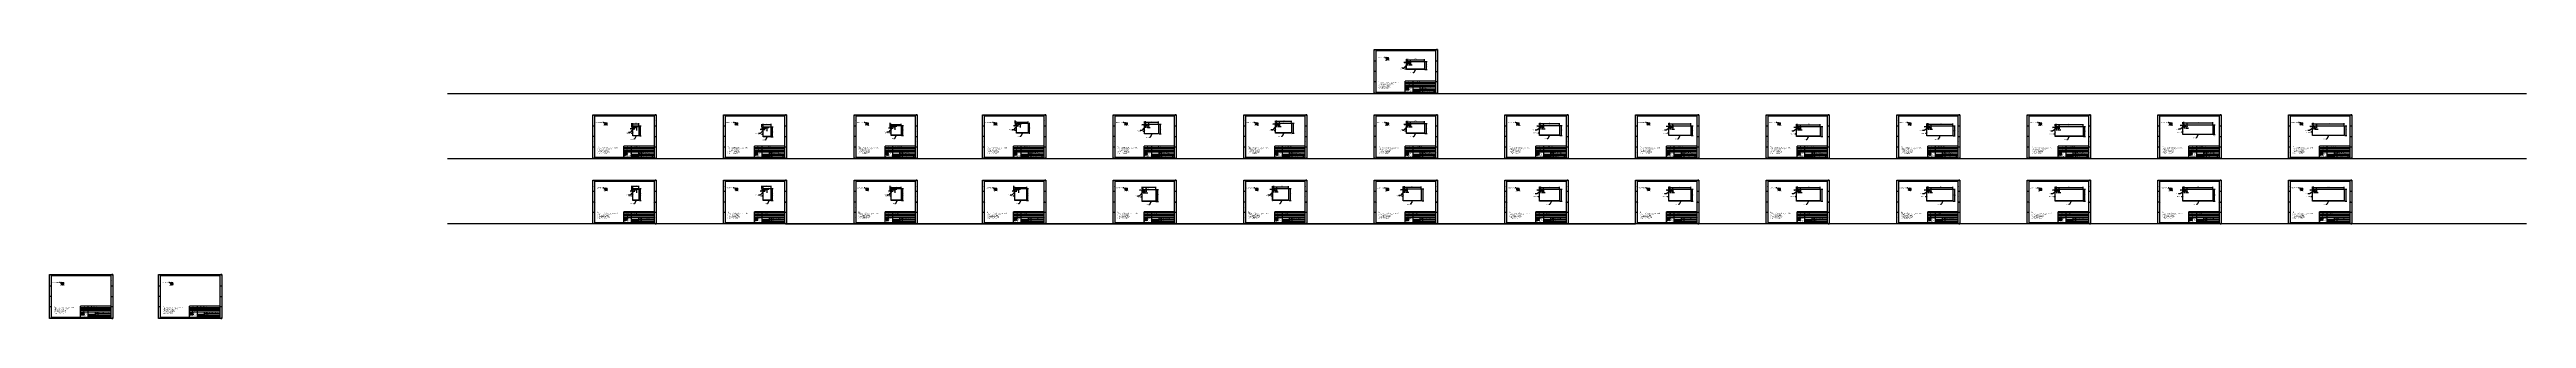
# Model space of a CAD drawing. Header units: millimetres. Extents: x -24914 to 164748, y 6309 to 26857.
import ezdxf
from ezdxf import colors
from ezdxf.entities.mleader import LeaderData, LeaderLine
from ezdxf.enums import TextEntityAlignment as Align
from ezdxf.math import Vec2, Vec3

# ---------------------------------------------------------------- set-up
doc = ezdxf.new("R2010")
doc.units = ezdxf.units.MM
doc.header["$MEASUREMENT"] = 0
doc.layers.get('Defpoints').update_dxf_attribs({"color": 252})
for name, color, linetype in [('DIM', 2, 'Continuous'), ('Remark', 255, 'Continuous'), ('TITLEBLOCK', 255, 'Continuous'), ('WORKSURFACE', 7, 'Continuous')]:
    doc.layers.add(name, color=color, linetype=linetype)
doc.styles.add('Dartop Text Style', font='gbenor.shx', dxfattribs={"bigfont": 'gbcbig.shx'})
doc.dimstyles.new('Dartop DIM Style', dxfattribs={"dimscale": 20, "dimtxt": 2.5, "dimasz": 1.5, "dimexe": 2.25, "dimexo": 2, "dimtad": 1, "dimdsep": 46, "dimtxsty": 'Dartop Text Style', "dimblk": 'ARCHTICK', "dimcen": 0.09, "dimadec": 1, "dimazin": 0, "dimtfac": 1, "dimtofl": 0, "dimtmove": 0, "dimatfit": 1, "dimfxl": 1, "dimtolj": 1, "dimtzin": 0, "dimarcsym": 0})

# ---------------------------------------------------------------- blocks, each defined once
blk = doc.blocks.new('*U5')
at = {"color": 254, "linetype": 'Continuous', "extrusion": (0, 0, -1)}
for points in [[(-17, 0.3), (-16.8, 0.2), (-17, 0.5)], [(-17, 0.3), (-17.2, 0.2), (-16.8, 0.2)], [(-17, 0.3), (-17, 0.5), (-17.2, 0.2)]]:
    blk.add_solid(points, dxfattribs=at)
blk = doc.blocks.new('*U4')
at = {"color": 254, "linetype": 'Continuous', "extrusion": (0, 0, -1)}
for points in [[(-33.2, 11), (-33, 11), (-33.2, 11.2)], [(-33.2, 11), (-33.2, 10.8), (-33, 11)], [(-33.2, 11), (-33.2, 11.2), (-33.2, 10.8)]]:
    blk.add_solid(points, dxfattribs=at)
blk = doc.blocks.new('*U6')
at = {"color": 254, "linetype": 'Continuous'}
for points in [[(17, 21.7), (17.2, 21.8), (16.8, 21.8)], [(17, 21.7), (16.8, 21.8), (17, 21.5)], [(17, 21.7), (17, 21.5), (17.2, 21.8)]]:
    blk.add_solid(points, dxfattribs=at)
blk = doc.blocks.new('*U3')
at = {"color": 254, "linetype": 'Continuous', "extrusion": (0, 0, -1)}
for points in [[(-0.8, 11), (-0.8, 10.8), (-0.8, 11.2)], [(-0.8, 11), (-0.8, 11.2), (-1, 11)], [(-0.8, 11), (-1, 11), (-0.8, 10.8)]]:
    blk.add_solid(points, dxfattribs=at)
blk = doc.blocks.new('dadao')
for p, q in [((48, 19), (45, 10)), ((45, 10), (51, 10)), ((51, 10), (48, 19))]:
    blk.add_line(p, q)
for points in [[(42, 122), (42, 144), (0, 144), (0, 122), (42, 122)], [(0, 28), (0, 0), (12, 0)], [(0, 28), (14, 28)], [(7, 22), (7, 6), (12, 6)], [(7, 22), (11, 22)], [(62, 144), (62, 121), (104, 121)], [(105, 122), (105, 130), (114, 126), (124, 126), (124, 140), (116, 140), (105, 144), (62, 144)], [(113, 39), (105, 39), (63, 106), (104, 106), (104, 121), (104, 121)], [(77, 28), (77, 0), (84, 0), (84, 11), (92, 0), (100, 0), (92, 11)], [(77, 28), (91, 28)], [(84, 23), (84, 15), (87, 15)], [(84, 23), (87, 23)], [(110, 54), (110, 106), (104, 106), (104, 50), (107, 50)], [(120, 45), (120, 45), (120, 45)], [(145, 94), (145, 85), (192, 85), (192, 94), (145, 94)], [(184, 0), (184, 10), (181, 10), (181, 15), (184, 15), (184, 28), (196, 28), (196, 28)], [(184, 0), (191, 0), (191, 10), (199, 10)], [(195, 22), (191, 22), (191, 15), (194, 15)]]:
    blk.add_lwpolyline(points)
for points in [[(0, 106), (40, 106), (0, 40), (0, 106)], [(52, 94), (18, 39), (86, 39)], [(44, 28), (52, 28), (63, 0), (55, 0), (53, 5), (43, 5), (41, 0), (34, 0)], [(110, 28), (110, 22), (116, 22), (116, 0), (123, 0), (123, 22), (129, 22), (129, 28), (110, 28)]]:
    blk.add_lwpolyline(points, close=True)
for points in [[(105, 122), (123, 122), (123, 60, 0.4142136), (131, 52), (205, 52), (205, 39), (132, 39)], [(144, 111), (144, 102), (192, 102), (192, 105, 0.4142136), (187, 110), (144, 110)], [(145, 77), (145, 67), (188, 67, 0.4142136), (193, 72), (193, 76), (145, 76)]]:
    blk.add_lwpolyline(points, format="xyb")
blk.add_lwpolyline([(137, 144), (137, 138), (128, 138), (128, 127), (157, 127), (157, 121), (130, 121), (130, 58), (194, 58, 0.4142136), (204, 68), (204, 111, 0.4142136), (194, 121), (177, 121), (177, 126), (205, 126), (205, 138), (198, 138), (198, 144), (183, 144), (183, 138), (153, 138), (153, 144), (137, 144)], format="xyb", close=True)
for radius in [14.5, 7.44]:
    blk.add_circle((154, 14), radius)
for centre, radius, start, end in [((8, 14), 8.49, 294.21427, 69.71773), ((10, 14), 14.4, 278.66044, 72.32035), ((86, 19), 3.8, 282.52697, 76.71958), ((89, 19), 8.95, 290.60733, 77.21242), ((99, 61), 12.6, 305.63988, 325.96896), ((112, 47), 8.19, 282.98113, 347.66273), ((136, 62), 22.9, 226.7358, 259.32094), ((194, 19), 3.8, 280.98914, 72.55128), ((196, 19), 9.51, 288.89587, 85.24422)]:
    blk.add_arc(centre, radius, start, end)
blk = doc.blocks.new('TitleBlock_Dartop')
for points in [[(2466, 419), (2420, 419), (2420, 395), (2466, 395)], [(2464, 379), (2420, 379), (2420, 307)], [(2476, 366), (2441, 306), (2514, 306)], [(2560, 294), (2539, 294), (2539, 288), (2546, 288), (2546, 264), (2554, 264), (2554, 288), (2560, 288)]]:
    blk.add_hatch(color=256).paths.add_polyline_path(points)
h = blk.add_hatch(color=256)
h.paths.add_polyline_path([(2436, 294), (2421, 294), (2421, 264), (2433, 264, 0.7930159)])
h.paths.add_polyline_path([(2434, 271), (2428, 271), (2428, 288), (2433, 288, -0.6713609)], flags=16)
h = blk.add_hatch(color=256)
h.paths.add_polyline_path([(2477, 294), (2468, 294), (2457, 264), (2465, 264), (2467, 269), (2478, 269), (2480, 264), (2488, 264)])
h.paths.add_polyline_path([(2476, 275), (2469, 275), (2472, 285)], flags=16)
h = blk.add_hatch(color=256)
h.paths.add_polyline_path([(2534, 405), (2544, 400), (2555, 400), (2555, 415), (2546, 415), (2534, 419), (2487, 419), (2487, 395), (2533, 395), (2533, 394), (2533, 379), (2489, 379), (2534, 306), (2543, 306, 0.2793748), (2550, 312), (2550, 313), (2550, 313, 0.1431454), (2563, 306), (2642, 306), (2642, 320), (2563, 320, -0.4142136), (2554, 329), (2554, 396), (2534, 396)])
h.paths.add_polyline_path([(2533, 379), (2539, 379), (2539, 322, -0.0889357), (2536, 318), (2533, 318)], flags=16)
h = blk.add_hatch(color=256)
h.paths.add_polyline_path([(2518, 294), (2504, 294), (2504, 264), (2511, 264), (2511, 276), (2519, 264), (2529, 264), (2520, 276, 0.7440549)])
h.paths.add_polyline_path([(2511, 280), (2511, 288), (2515, 288, -0.796809), (2515, 280)], flags=16)
h = blk.add_hatch(color=256)
h.paths.add_polyline_path([(2642, 413), (2635, 413), (2635, 419), (2619, 419), (2619, 413), (2586, 413), (2586, 420), (2569, 420), (2569, 413), (2559, 413), (2559, 401), (2590, 401), (2590, 395), (2561, 395), (2561, 326), (2631, 326, 0.4142136), (2641, 337), (2641, 384, 0.4142136), (2631, 395), (2612, 395), (2612, 400), (2642, 400)])
h.paths.add_polyline_path([(2623, 383, -0.4142136), (2628, 378), (2628, 374), (2576, 374), (2576, 383)], flags=16)
h.paths.add_polyline_path([(2628, 366), (2628, 356), (2577, 356), (2577, 366)], flags=16)
h.paths.add_polyline_path([(2629, 346), (2629, 342, -0.4142136), (2623, 337), (2577, 337), (2577, 346)], flags=16)
h = blk.add_hatch(color=256)
h.paths.add_polyline_path([(2572, 279, 1), (2603, 279, 1)])
h.paths.add_polyline_path([(2595, 279, -1), (2579, 279, -1)], flags=16)
h = blk.add_hatch(color=256)
h.paths.add_polyline_path([(2633, 294), (2632, 294), (2619, 294), (2619, 280), (2616, 280), (2616, 274), (2619, 274), (2619, 264), (2627, 264), (2627, 274), (2635, 274, 0.8123038)])
h.paths.add_polyline_path([(2627, 280), (2627, 288), (2631, 288, -0.7782134), (2631, 280)], flags=16)
for p, q in [((0, 3350), (4761, 3350)), ((0, 3350), (0, 3274)), ((0, 76), (0, 3274)), ((152, 2475), (0, 2475)), ((152, 76), (152, 3274)), ((152, 3274), (4685, 3274)), ((992, 3274), (992, 3350)), ((2248, 3312), (2248, 3350)), ((3505, 3274), (3505, 3350)), ((4685, 3274), (4685, 76)), ((4837, 2475), (4685, 2475)), ((4837, 3350), (4761, 3350)), ((4837, 3274), (4837, 3350)), ((4837, 3274), (4837, 76)), ((114, 1675), (0, 1675)), ((152, 876), (0, 876)), ((0, 76), (0, 0)), ((4761, 0), (0, 0)), ((4685, 76), (152, 76)), ((992, 0), (992, 76)), ((2248, 38), (2248, 0)), ((2372, 76), (2372, 933)), ((4685, 933), (2372, 933)), ((4685, 819), (2372, 819)), ((4685, 704), (2372, 704)), ((4685, 590), (2372, 590)), ((4685, 476), (2372, 476)), ((2943, 933), (2943, 76)), ((2943, 333), (3514, 333)), ((2943, 247), (4685, 247)), ((2943, 162), (3514, 162)), ((3314, 333), (3314, 76)), ((3505, 0), (3505, 76)), ((3514, 76), (3514, 476)), ((3514, 362), (4685, 362)), ((3514, 133), (4685, 133)), ((3715, 133), (3715, 476)), ((3715, 76), (3715, 133)), ((3922, 76), (3922, 133)), ((4111, 76), (4111, 133)), ((4285, 76), (4285, 133)), ((4571, 133), (4571, 247)), ((4837, 876), (4685, 876)), ((4723, 1675), (4837, 1675)), ((4761, 0), (4837, 0)), ((4837, 0), (4837, 76))]:
    blk.add_line(p, q)
for points in [[(0, 3350), (4837, 3350), (4837, 0), (0, 0)], [(2248, 3274), (2277, 3312), (2220, 3312), (2248, 3274)], [(152, 1675), (114, 1647), (114, 1704), (152, 1675)], [(2248, 76), (2277, 38), (2220, 38), (2248, 76)], [(4685, 1675), (4723, 1704), (4723, 1647), (4685, 1675)]]:
    blk.add_lwpolyline(points, close=True)
for name, p, xscale, yscale, zscale in [('*U6', (-340, 0), 152.2888407109637, 152.2888407109637, 152.2888407109637), ('*U3', (0, 0), 152.2888407109637, 152.2888407109637, 152.2888407109637), ('*U5', (-340, 0), 152.2888407109637, 152.2888407109637, 152.2888407109637), ('dadao', (2421, 264), 1.079866324957078, 1.079866324957078, 1.079866324957078), ('*U4', (-340, 0), 152.2888407109637, 152.2888407109637, 152.2888407109637)]:
    blk.add_blockref(name, p, dxfattribs=dict(xscale=xscale, yscale=yscale, zscale=zscale))
at = {"style": 'Dartop Text Style'}
for s, height, p in [('D', 28.6, (76, 2874)), ('C', 28.6, (76, 2075)), ('4', 28.6, (364, 3312)), ('3', 28.6, (1620, 3312)), ('2', 28.6, (2877, 3312)), ('1', 28.6, (4146, 3313)), ('D', 28.6, (4761, 2874)), ('C', 28.6, (4761, 2075)), ('A', 28.6, (76, 476)), ('B', 28.6, (76, 1275)), ('4', 28.6, (364, 38)), ('3', 28.6, (1620, 38)), ('表面面积', 45, (2641, 653)), ('材质重量', 45, (2641, 534)), ('装饰面', 45, (2641, 764)), ('公差', 45, (2641, 878)), ('2', 28.6, (2877, 38)), ('签名', 45, (3123, 292)), ('日期', 45, (3413, 289)), ('型号', 45, (3607, 418)), ('品名', 45, (3607, 301)), ('图号', 45, (3607, 189)), ('比例', 35, (3617, 104)), ('材质', 35, (4019, 104)), ('1', 28.6, (4146, 39)), ('第   页', 35, (4372, 106)), ('共   页', 35, (4582, 106)), ('版本', 35, (4627, 210)), ('A', 28.6, (4761, 476)), ('B', 28.6, (4761, 1275))]:
    blk.add_text(s, height=height, dxfattribs=at).set_placement(p, align=Align.MIDDLE_CENTER)
for s, height, p in [('THIS DOCUMENT CONTAINS INFORMATION', 14.28, (2411, 191)), ('PROPRIETARY TO DARTOP COMPUTER TECHNOLOGY', 14.28, (2411, 170)), ('AND SHALL NOT BE REPRODUCED, USED OR', 14.28, (2411, 149)), ('DISCLOSED TO ANYONE WITHOUT PRIOR WRITTEN CONSENT.', 14.28, (2411, 127)), ('设计：', 45, (2985, 197)), ('审核：', 45, (2984, 107))]:
    blk.add_text(s, height=height, dxfattribs=at).set_placement(p)
at = {"insert": (2687, 397), "char_height": 40, "attachment_point": 1, "style": 'Dartop Text Style'}
blk.add_mtext_dynamic_manual_height_columns('大道计算机技术（上海）有限公司', width=235.34, gutter_width=1, heights=[0], dxfattribs=at)
at = {"style": 'Dartop Text Style'}
for tag, p, height in [('#设计', (3121, 188), 45), ('#审核', (3121, 107), 45), ('#公差', (3173, 853), 45), ('#装饰面', (3173, 743), 45), ('#表面面积', (3173, 627), 45), ('#材质重量', (3173, 506), 45), ('#型号', (3772, 394), 45), ('#品名', (3772, 280), 45), ('#图号', (3772, 166), 45), ('#比例', (3773, 89), 35), ('#材质', (4155, 87), 35), ('#INDEX', (4357, 88), 35), ('#PAGE', (4570, 87), 35), ('#版本', (4598, 150), 35)]:
    blk.add_attdef(tag, p, '', height=height, dxfattribs=at)
for tag, p in [('#设计日期', (3413, 182)), ('#审核日期', (3414, 98))]:
    blk.add_attdef(tag, text='', height=35, dxfattribs=at).set_placement(p, align=Align.CENTER)
blk = doc.blocks.new('Remark')
at = {"insert": (10, -12), "char_height": 50, "attachment_point": 1, "style": 'Dartop Text Style'}
blk.add_mtext_dynamic_manual_height_columns('备注：\\P1. 材料：28.5mm刨花板，要求达到ASTM A208.1 M3级标准\\P2. 装饰面：h335防火板，厚0.8mm，高压贴合\\P3. 正面、侧面装饰边条，按订单要求加工\\P4. 2mm装饰边条处不需要装饰其他边条\\P5. 所有尺寸均为装饰边条和外圆角后尺寸\\P6. LOGO开孔，按订单要求制作 ', width=1204.09, gutter_width=1, heights=[0], dxfattribs=at)
blk = doc.blocks.new('_ArchTick')
at = {"color": 0, "linetype": 'ByBlock', "const_width": 0.15}
blk.add_lwpolyline([(-0.5, -0.5), (0.5, 0.5)], dxfattribs=at)
blk = doc.blocks.new('*D11')
at = {"layer": 'Defpoints', "color": 0, "transparency": 16777216}
for p in [(48992, 16240), (49906, 16320), (49906, 16240)]:
    blk.add_point(p, dxfattribs=at)
at = {"layer": 'DIM', "color": 0, "lineweight": -2, "transparency": 16777216}
for p, q in [((48992, 16280), (48992, 16365)), ((48992, 16320), (49906, 16320)), ((49906, 16280), (49906, 16365))]:
    blk.add_line(p, q, dxfattribs=at)
at = {"layer": 'DIM', "color": 0, "lineweight": -2, "transparency": 16777216, "xscale": 30, "yscale": 30, "zscale": 30, "rotation": 180}
blk.add_blockref('_ArchTick', (48992, 16320), dxfattribs=at)
at = {"layer": 'DIM', "color": 0, "lineweight": -2, "transparency": 16777216, "xscale": 30, "yscale": 30, "zscale": 30}
blk.add_blockref('_ArchTick', (49906, 16320), dxfattribs=at)
at = {"layer": 'DIM', "color": 0, "transparency": 16777216, "char_height": 50, "attachment_point": 5, "style": 'Dartop Text Style'}
for s, insert in [('\\A1;[35.98]', (49449, 16281)), ('\\A1;914', (49449, 16357))]:
    blk.add_mtext(s, dxfattribs=dict(at, insert=insert))
blk = doc.blocks.new('*D12')
at = {"layer": 'Defpoints', "color": 0, "transparency": 16777216}
for p in [(49904, 16242), (49904, 15328), (49993, 16242)]:
    blk.add_point(p, dxfattribs=at)
at = {"layer": 'DIM', "color": 0, "lineweight": -2, "transparency": 16777216}
for p, q in [((49944, 16242), (50038, 16242)), ((49944, 15328), (50038, 15328)), ((49993, 15328), (49993, 16242))]:
    blk.add_line(p, q, dxfattribs=at)
at = {"layer": 'DIM', "color": 0, "lineweight": -2, "transparency": 16777216, "xscale": 30, "yscale": 30, "zscale": 30}
for p, rotation in [((49993, 16242), 90), ((49993, 15328), 270)]:
    blk.add_blockref('_ArchTick', p, dxfattribs=dict(at, rotation=rotation))
at = {"layer": 'DIM', "color": 0, "transparency": 16777216, "char_height": 50, "attachment_point": 5, "rotation": 90, "style": 'Dartop Text Style'}
for s, insert in [('\\A1;914', (49955, 15785)), ('\\A1;[35.98]', (50031, 15785))]:
    blk.add_mtext(s, dxfattribs=dict(at, insert=insert))
blk = doc.blocks.new('*D13')
at = {"layer": 'Defpoints', "color": 0, "transparency": 16777216}
for p in [(48911, 16240), (48994, 16240), (49094, 16140)]:
    blk.add_point(p, dxfattribs=at)
at = {"layer": 'DIM', "color": 0, "lineweight": -2, "transparency": 16777216}
for p, q in [((48954, 16240), (48866, 16240)), ((49054, 16140), (48866, 16140)), ((48911, 16240), (48911, 16450)), ((48911, 16140), (48911, 16110))]:
    blk.add_line(p, q, dxfattribs=at)
at = {"layer": 'DIM', "color": 0, "lineweight": -2, "transparency": 16777216, "xscale": 30, "yscale": 30, "zscale": 30}
for p, rotation in [((48911, 16240), 270), ((48911, 16140), 90)]:
    blk.add_blockref('_ArchTick', p, dxfattribs=dict(at, rotation=rotation))
at = {"layer": 'DIM', "color": 0, "transparency": 16777216, "char_height": 50, "attachment_point": 5, "rotation": 90, "style": 'Dartop Text Style'}
for s, insert in [('\\A1;100', (48874, 16375)), ('\\A1;[3.94]', (48950, 16375))]:
    blk.add_mtext(s, dxfattribs=dict(at, insert=insert))
blk = doc.blocks.new('*D14')
at = {"layer": 'Defpoints', "color": 0, "transparency": 16777216}
for p in [(48994, 16240), (48994, 16024), (49094, 16100)]:
    blk.add_point(p, dxfattribs=at)
at = {"layer": 'DIM', "color": 0, "lineweight": -2, "transparency": 16777216}
for p, q in [((48994, 16024), (48784, 16024)), ((48994, 16200), (48994, 15979)), ((49094, 16060), (49094, 15979)), ((49094, 16024), (49124, 16024))]:
    blk.add_line(p, q, dxfattribs=at)
at = {"layer": 'DIM', "color": 0, "lineweight": -2, "transparency": 16777216, "xscale": 30, "yscale": 30, "zscale": 30}
blk.add_blockref('_ArchTick', (48994, 16024), dxfattribs=at)
at = {"layer": 'DIM', "color": 0, "lineweight": -2, "transparency": 16777216, "xscale": 30, "yscale": 30, "zscale": 30, "rotation": 180}
blk.add_blockref('_ArchTick', (49094, 16024), dxfattribs=at)
at = {"layer": 'DIM', "color": 0, "transparency": 16777216, "char_height": 50, "attachment_point": 5, "style": 'Dartop Text Style'}
for s, insert in [('\\A1;[3.94]', (48859, 15986)), ('\\A1;100', (48859, 16062))]:
    blk.add_mtext(s, dxfattribs=dict(at, insert=insert))
blk = doc.blocks.new('*D15')
at = {"layer": 'Defpoints', "color": 0, "transparency": 16777216}
for p in [(49094, 16140), (49214, 16198), (49214, 16140)]:
    blk.add_point(p, dxfattribs=at)
at = {"layer": 'DIM', "color": 0, "lineweight": -2, "transparency": 16777216}
for p, q in [((49094, 16198), (49064, 16198)), ((49094, 16180), (49094, 16243)), ((49214, 16180), (49214, 16243)), ((49214, 16198), (49424, 16198))]:
    blk.add_line(p, q, dxfattribs=at)
at = {"layer": 'DIM', "color": 0, "lineweight": -2, "transparency": 16777216, "xscale": 30, "yscale": 30, "zscale": 30}
blk.add_blockref('_ArchTick', (49094, 16198), dxfattribs=at)
at = {"layer": 'DIM', "color": 0, "lineweight": -2, "transparency": 16777216, "xscale": 30, "yscale": 30, "zscale": 30, "rotation": 180}
blk.add_blockref('_ArchTick', (49214, 16198), dxfattribs=at)
at = {"layer": 'DIM', "color": 0, "transparency": 16777216, "char_height": 50, "attachment_point": 5, "style": 'Dartop Text Style'}
for s, insert in [('\\A1;[4.72]', (49349, 16159)), ('\\A1;120', (49349, 16235))]:
    blk.add_mtext(s, dxfattribs=dict(at, insert=insert))
blk = doc.blocks.new('*D16')
at = {"layer": 'Defpoints', "color": 0, "transparency": 16777216}
for p in [(49214, 16140), (49214, 16100), (49273, 16100)]:
    blk.add_point(p, dxfattribs=at)
at = {"layer": 'DIM', "color": 0, "lineweight": -2, "transparency": 16777216}
for p, q in [((49254, 16140), (49318, 16140)), ((49254, 16100), (49318, 16100)), ((49273, 16140), (49273, 16170)), ((49273, 16100), (49273, 15902))]:
    blk.add_line(p, q, dxfattribs=at)
at = {"layer": 'DIM', "color": 0, "lineweight": -2, "transparency": 16777216, "xscale": 30, "yscale": 30, "zscale": 30}
for p, rotation in [((49273, 16140), 270), ((49273, 16100), 90)]:
    blk.add_blockref('_ArchTick', p, dxfattribs=dict(at, rotation=rotation))
at = {"layer": 'DIM', "color": 0, "transparency": 16777216, "char_height": 50, "attachment_point": 5, "rotation": 90, "style": 'Dartop Text Style'}
for s, insert in [('\\A1;40', (49235, 15971)), ('\\A1;[1.57]', (49311, 15971))]:
    blk.add_mtext(s, dxfattribs=dict(at, insert=insert))
blk = doc.blocks.new('*D17')
at = {"layer": 'Defpoints', "color": 0, "transparency": 16777216}
for p in [(78742, 16202), (80114, 16344), (80114, 16202)]:
    blk.add_point(p, dxfattribs=at)
at = {"layer": 'DIM', "color": 0, "lineweight": -2, "transparency": 16777216}
for p, q in [((78742, 16242), (78742, 16389)), ((78742, 16344), (80114, 16344)), ((80114, 16242), (80114, 16389))]:
    blk.add_line(p, q, dxfattribs=at)
at = {"layer": 'DIM', "color": 0, "lineweight": -2, "transparency": 16777216, "xscale": 30, "yscale": 30, "zscale": 30, "rotation": 180}
blk.add_blockref('_ArchTick', (78742, 16344), dxfattribs=at)
at = {"layer": 'DIM', "color": 0, "lineweight": -2, "transparency": 16777216, "xscale": 30, "yscale": 30, "zscale": 30}
blk.add_blockref('_ArchTick', (80114, 16344), dxfattribs=at)
at = {"layer": 'DIM', "color": 0, "transparency": 16777216, "insert": (79428, 16344), "char_height": 50, "attachment_point": 5, "style": 'Dartop Text Style'}
blk.add_mtext('\\A1;1372\\P [54.02]', dxfattribs=at)
blk = doc.blocks.new('*D18')
at = {"layer": 'Defpoints', "color": 0, "transparency": 16777216}
for p in [(80112, 16204), (80112, 15290), (80265, 16204)]:
    blk.add_point(p, dxfattribs=at)
at = {"layer": 'DIM', "color": 0, "lineweight": -2, "transparency": 16777216}
for p, q in [((80152, 16204), (80310, 16204)), ((80152, 15290), (80310, 15290)), ((80265, 15290), (80265, 16204))]:
    blk.add_line(p, q, dxfattribs=at)
at = {"layer": 'DIM', "color": 0, "lineweight": -2, "transparency": 16777216, "xscale": 30, "yscale": 30, "zscale": 30}
for p, rotation in [((80265, 16204), 90), ((80265, 15290), 270)]:
    blk.add_blockref('_ArchTick', p, dxfattribs=dict(at, rotation=rotation))
at = {"layer": 'DIM', "color": 0, "transparency": 16777216, "insert": (80265, 15747), "char_height": 50, "attachment_point": 5, "rotation": 90, "style": 'Dartop Text Style'}
blk.add_mtext('\\A1;914\\P [35.98]', dxfattribs=at)
blk = doc.blocks.new('*D22')
at = {"layer": 'Defpoints', "color": 0, "transparency": 16777216}
for p in [(78744, 16137), (78744, 16102), (78844, 16102)]:
    blk.add_point(p, dxfattribs=at)
at = {"layer": 'DIM', "color": 0, "lineweight": -2, "transparency": 16777216}
for p, q in [((78744, 16137), (78534, 16137)), ((78744, 16142), (78744, 16182)), ((78844, 16142), (78844, 16182)), ((78844, 16137), (78874, 16137))]:
    blk.add_line(p, q, dxfattribs=at)
at = {"layer": 'DIM', "color": 0, "lineweight": -2, "transparency": 16777216, "xscale": 30, "yscale": 30, "zscale": 30}
blk.add_blockref('_ArchTick', (78744, 16137), dxfattribs=at)
at = {"layer": 'DIM', "color": 0, "lineweight": -2, "transparency": 16777216, "xscale": 30, "yscale": 30, "zscale": 30, "rotation": 180}
blk.add_blockref('_ArchTick', (78844, 16137), dxfattribs=at)
at = {"layer": 'DIM', "color": 0, "transparency": 16777216, "char_height": 50, "attachment_point": 5, "style": 'Dartop Text Style'}
for s, insert in [('\\A1;[3.94]', (78609, 16099)), ('\\A1;100', (78609, 16175))]:
    blk.add_mtext(s, dxfattribs=dict(at, insert=insert))
blk = doc.blocks.new('*D23')
at = {"layer": 'Defpoints', "color": 0, "transparency": 16777216}
for p in [(78804, 16202), (78904, 16202), (78904, 16102)]:
    blk.add_point(p, dxfattribs=at)
at = {"layer": 'DIM', "color": 0, "lineweight": -2, "transparency": 16777216}
for p, q in [((78864, 16202), (78759, 16202)), ((78864, 16102), (78759, 16102)), ((78804, 16202), (78804, 16412)), ((78804, 16102), (78804, 16072))]:
    blk.add_line(p, q, dxfattribs=at)
at = {"layer": 'DIM', "color": 0, "lineweight": -2, "transparency": 16777216, "xscale": 30, "yscale": 30, "zscale": 30}
for p, rotation in [((78804, 16202), 270), ((78804, 16102), 90)]:
    blk.add_blockref('_ArchTick', p, dxfattribs=dict(at, rotation=rotation))
at = {"layer": 'DIM', "color": 0, "transparency": 16777216, "char_height": 50, "attachment_point": 5, "rotation": 90, "style": 'Dartop Text Style'}
for s, insert in [('\\A1;100', (78766, 16337)), ('\\A1;[3.94]', (78842, 16337))]:
    blk.add_mtext(s, dxfattribs=dict(at, insert=insert))
blk = doc.blocks.new('*D24')
at = {"layer": 'Defpoints', "color": 0, "transparency": 16777216}
for p in [(78844, 16062), (78964, 16062), (78964, 15948)]:
    blk.add_point(p, dxfattribs=at)
at = {"layer": 'DIM', "color": 0, "lineweight": -2, "transparency": 16777216}
for p, q in [((78844, 15948), (78814, 15948)), ((78844, 16022), (78844, 15903)), ((78964, 16022), (78964, 15903)), ((78964, 15948), (79174, 15948))]:
    blk.add_line(p, q, dxfattribs=at)
at = {"layer": 'DIM', "color": 0, "lineweight": -2, "transparency": 16777216, "xscale": 30, "yscale": 30, "zscale": 30}
blk.add_blockref('_ArchTick', (78844, 15948), dxfattribs=at)
at = {"layer": 'DIM', "color": 0, "lineweight": -2, "transparency": 16777216, "xscale": 30, "yscale": 30, "zscale": 30, "rotation": 180}
blk.add_blockref('_ArchTick', (78964, 15948), dxfattribs=at)
at = {"layer": 'DIM', "color": 0, "transparency": 16777216, "char_height": 50, "attachment_point": 5, "style": 'Dartop Text Style'}
for s, insert in [('\\A1;[4.72]', (79099, 15910)), ('\\A1;120', (79099, 15986))]:
    blk.add_mtext(s, dxfattribs=dict(at, insert=insert))
blk = doc.blocks.new('*D25')
at = {"layer": 'Defpoints', "color": 0, "transparency": 16777216}
for p in [(78964, 16102), (78964, 16062), (79053, 16102)]:
    blk.add_point(p, dxfattribs=at)
at = {"layer": 'DIM', "color": 0, "lineweight": -2, "transparency": 16777216}
for p, q in [((79004, 16102), (79098, 16102)), ((79004, 16062), (79098, 16062)), ((79053, 16102), (79053, 16299)), ((79053, 16062), (79053, 16032))]:
    blk.add_line(p, q, dxfattribs=at)
at = {"layer": 'DIM', "color": 0, "lineweight": -2, "transparency": 16777216, "xscale": 30, "yscale": 30, "zscale": 30}
for p, rotation in [((79053, 16102), 270), ((79053, 16062), 90)]:
    blk.add_blockref('_ArchTick', p, dxfattribs=dict(at, rotation=rotation))
at = {"layer": 'DIM', "color": 0, "transparency": 16777216, "char_height": 50, "attachment_point": 5, "rotation": 90, "style": 'Dartop Text Style'}
for s, insert in [('\\A1;40', (79016, 16231)), ('\\A1;[1.57]', (79092, 16231))]:
    blk.add_mtext(s, dxfattribs=dict(at, insert=insert))
blk = doc.blocks.new('*D27')
at = {"layer": 'Defpoints', "color": 0, "transparency": 16777216}
for p in [(78993, 21202), (80365, 21344), (80365, 21202)]:
    blk.add_point(p, dxfattribs=at)
at = {"layer": 'DIM', "color": 0, "lineweight": -2, "transparency": 16777216}
for p, q in [((78993, 21242), (78993, 21389)), ((78993, 21344), (80365, 21344)), ((80365, 21242), (80365, 21389))]:
    blk.add_line(p, q, dxfattribs=at)
at = {"layer": 'DIM', "color": 0, "lineweight": -2, "transparency": 16777216, "xscale": 30, "yscale": 30, "zscale": 30, "rotation": 180}
blk.add_blockref('_ArchTick', (78993, 21344), dxfattribs=at)
at = {"layer": 'DIM', "color": 0, "lineweight": -2, "transparency": 16777216, "xscale": 30, "yscale": 30, "zscale": 30}
blk.add_blockref('_ArchTick', (80365, 21344), dxfattribs=at)
at = {"layer": 'DIM', "color": 0, "transparency": 16777216, "insert": (79679, 21344), "char_height": 50, "attachment_point": 5, "style": 'Dartop Text Style'}
blk.add_mtext('\\A1;1372\\P [54.02]', dxfattribs=at)
blk = doc.blocks.new('*D28')
at = {"layer": 'Defpoints', "color": 0, "transparency": 16777216}
for p in [(80363, 21204), (80516, 21204), (80363, 20442)]:
    blk.add_point(p, dxfattribs=at)
at = {"layer": 'DIM', "color": 0, "lineweight": -2, "transparency": 16777216}
for p, q in [((80403, 21204), (80561, 21204)), ((80516, 20442), (80516, 21204)), ((80403, 20442), (80561, 20442))]:
    blk.add_line(p, q, dxfattribs=at)
at = {"layer": 'DIM', "color": 0, "lineweight": -2, "transparency": 16777216, "xscale": 30, "yscale": 30, "zscale": 30}
for p, rotation in [((80516, 21204), 90), ((80516, 20442), 270)]:
    blk.add_blockref('_ArchTick', p, dxfattribs=dict(at, rotation=rotation))
at = {"layer": 'DIM', "color": 0, "transparency": 16777216, "insert": (80516, 20823), "char_height": 50, "attachment_point": 5, "rotation": 90, "style": 'Dartop Text Style'}
blk.add_mtext('\\A1;762\\P [30]', dxfattribs=at)
blk = doc.blocks.new('*D29')
at = {"layer": 'Defpoints', "color": 0, "transparency": 16777216}
for p in [(78995, 21137), (78995, 21102), (79095, 21102)]:
    blk.add_point(p, dxfattribs=at)
at = {"layer": 'DIM', "color": 0, "lineweight": -2, "transparency": 16777216}
for p, q in [((78995, 21137), (78785, 21137)), ((78995, 21142), (78995, 21182)), ((79095, 21142), (79095, 21182)), ((79095, 21137), (79125, 21137))]:
    blk.add_line(p, q, dxfattribs=at)
at = {"layer": 'DIM', "color": 0, "lineweight": -2, "transparency": 16777216, "xscale": 30, "yscale": 30, "zscale": 30}
blk.add_blockref('_ArchTick', (78995, 21137), dxfattribs=at)
at = {"layer": 'DIM', "color": 0, "lineweight": -2, "transparency": 16777216, "xscale": 30, "yscale": 30, "zscale": 30, "rotation": 180}
blk.add_blockref('_ArchTick', (79095, 21137), dxfattribs=at)
at = {"layer": 'DIM', "color": 0, "transparency": 16777216, "char_height": 50, "attachment_point": 5, "style": 'Dartop Text Style'}
for s, insert in [('\\A1;[3.94]', (78860, 21099)), ('\\A1;100', (78860, 21175))]:
    blk.add_mtext(s, dxfattribs=dict(at, insert=insert))
blk = doc.blocks.new('*D26')
at = {"layer": 'Defpoints', "color": 0, "transparency": 16777216}
for p in [(79054, 21202), (79154, 21202), (79154, 21102)]:
    blk.add_point(p, dxfattribs=at)
at = {"layer": 'DIM', "color": 0, "lineweight": -2, "transparency": 16777216}
for p, q in [((79114, 21202), (79009, 21202)), ((79114, 21102), (79009, 21102)), ((79054, 21202), (79054, 21412)), ((79054, 21102), (79054, 21072))]:
    blk.add_line(p, q, dxfattribs=at)
at = {"layer": 'DIM', "color": 0, "lineweight": -2, "transparency": 16777216, "xscale": 30, "yscale": 30, "zscale": 30}
for p, rotation in [((79054, 21202), 270), ((79054, 21102), 90)]:
    blk.add_blockref('_ArchTick', p, dxfattribs=dict(at, rotation=rotation))
at = {"layer": 'DIM', "color": 0, "transparency": 16777216, "char_height": 50, "attachment_point": 5, "rotation": 90, "style": 'Dartop Text Style'}
for s, insert in [('\\A1;100', (79017, 21337)), ('\\A1;[3.94]', (79093, 21337))]:
    blk.add_mtext(s, dxfattribs=dict(at, insert=insert))
blk = doc.blocks.new('*D30')
at = {"layer": 'Defpoints', "color": 0, "transparency": 16777216}
for p in [(79095, 21062), (79215, 21062), (79215, 20948)]:
    blk.add_point(p, dxfattribs=at)
at = {"layer": 'DIM', "color": 0, "lineweight": -2, "transparency": 16777216}
for p, q in [((79095, 20948), (79065, 20948)), ((79095, 21022), (79095, 20903)), ((79215, 21022), (79215, 20903)), ((79215, 20948), (79425, 20948))]:
    blk.add_line(p, q, dxfattribs=at)
at = {"layer": 'DIM', "color": 0, "lineweight": -2, "transparency": 16777216, "xscale": 30, "yscale": 30, "zscale": 30}
blk.add_blockref('_ArchTick', (79095, 20948), dxfattribs=at)
at = {"layer": 'DIM', "color": 0, "lineweight": -2, "transparency": 16777216, "xscale": 30, "yscale": 30, "zscale": 30, "rotation": 180}
blk.add_blockref('_ArchTick', (79215, 20948), dxfattribs=at)
at = {"layer": 'DIM', "color": 0, "transparency": 16777216, "char_height": 50, "attachment_point": 5, "style": 'Dartop Text Style'}
for s, insert in [('\\A1;[4.72]', (79350, 20910)), ('\\A1;120', (79350, 20986))]:
    blk.add_mtext(s, dxfattribs=dict(at, insert=insert))
blk = doc.blocks.new('*D31')
at = {"layer": 'Defpoints', "color": 0, "transparency": 16777216}
for p in [(79215, 21102), (79215, 21062), (79304, 21102)]:
    blk.add_point(p, dxfattribs=at)
at = {"layer": 'DIM', "color": 0, "lineweight": -2, "transparency": 16777216}
for p, q in [((79255, 21102), (79349, 21102)), ((79255, 21062), (79349, 21062)), ((79304, 21102), (79304, 21299)), ((79304, 21062), (79304, 21032))]:
    blk.add_line(p, q, dxfattribs=at)
at = {"layer": 'DIM', "color": 0, "lineweight": -2, "transparency": 16777216, "xscale": 30, "yscale": 30, "zscale": 30}
for p, rotation in [((79304, 21102), 270), ((79304, 21062), 90)]:
    blk.add_blockref('_ArchTick', p, dxfattribs=dict(at, rotation=rotation))
at = {"layer": 'DIM', "color": 0, "transparency": 16777216, "char_height": 50, "attachment_point": 5, "rotation": 90, "style": 'Dartop Text Style'}
for s, insert in [('\\A1;40', (79266, 21231)), ('\\A1;[1.57]', (79342, 21231))]:
    blk.add_mtext(s, dxfattribs=dict(at, insert=insert))
blk = doc.blocks.new('*D33')
at = {"layer": 'Defpoints', "color": 0, "transparency": 16777216}
for p in [(68742, 16232), (69961, 16375), (69961, 16232)]:
    blk.add_point(p, dxfattribs=at)
at = {"layer": 'DIM', "color": 0, "lineweight": -2, "transparency": 16777216}
for p, q in [((68742, 16272), (68742, 16420)), ((68742, 16375), (69961, 16375)), ((69961, 16272), (69961, 16420))]:
    blk.add_line(p, q, dxfattribs=at)
at = {"layer": 'DIM', "color": 0, "lineweight": -2, "transparency": 16777216, "xscale": 30, "yscale": 30, "zscale": 30, "rotation": 180}
blk.add_blockref('_ArchTick', (68742, 16375), dxfattribs=at)
at = {"layer": 'DIM', "color": 0, "lineweight": -2, "transparency": 16777216, "xscale": 30, "yscale": 30, "zscale": 30}
blk.add_blockref('_ArchTick', (69961, 16375), dxfattribs=at)
at = {"layer": 'DIM', "color": 0, "transparency": 16777216, "insert": (69428, 16375), "char_height": 50, "attachment_point": 5, "style": 'Dartop Text Style'}
blk.add_mtext('\\A1;1219\\P [47.99]', dxfattribs=at)
blk = doc.blocks.new('*D34')
at = {"layer": 'Defpoints', "color": 0, "transparency": 16777216}
for p in [(69959, 16234), (69959, 15320), (70112, 16234)]:
    blk.add_point(p, dxfattribs=at)
at = {"layer": 'DIM', "color": 0, "lineweight": -2, "transparency": 16777216}
for p, q in [((69999, 16234), (70157, 16234)), ((69999, 15320), (70157, 15320)), ((70112, 15320), (70112, 16234))]:
    blk.add_line(p, q, dxfattribs=at)
at = {"layer": 'DIM', "color": 0, "lineweight": -2, "transparency": 16777216, "xscale": 30, "yscale": 30, "zscale": 30}
for p, rotation in [((70112, 16234), 90), ((70112, 15320), 270)]:
    blk.add_blockref('_ArchTick', p, dxfattribs=dict(at, rotation=rotation))
at = {"layer": 'DIM', "color": 0, "transparency": 16777216, "insert": (70112, 15777), "char_height": 50, "attachment_point": 5, "rotation": 90, "style": 'Dartop Text Style'}
blk.add_mtext('\\A1;914\\P [35.98]', dxfattribs=at)
blk = doc.blocks.new('*D35')
at = {"layer": 'Defpoints', "color": 0, "transparency": 16777216}
for p in [(68744, 16168), (68744, 16132), (68844, 16132)]:
    blk.add_point(p, dxfattribs=at)
at = {"layer": 'DIM', "color": 0, "lineweight": -2, "transparency": 16777216}
for p, q in [((68744, 16168), (68534, 16168)), ((68744, 16172), (68744, 16213)), ((68844, 16172), (68844, 16213)), ((68844, 16168), (68874, 16168))]:
    blk.add_line(p, q, dxfattribs=at)
at = {"layer": 'DIM', "color": 0, "lineweight": -2, "transparency": 16777216, "xscale": 30, "yscale": 30, "zscale": 30}
blk.add_blockref('_ArchTick', (68744, 16168), dxfattribs=at)
at = {"layer": 'DIM', "color": 0, "lineweight": -2, "transparency": 16777216, "xscale": 30, "yscale": 30, "zscale": 30, "rotation": 180}
blk.add_blockref('_ArchTick', (68844, 16168), dxfattribs=at)
at = {"layer": 'DIM', "color": 0, "transparency": 16777216, "char_height": 50, "attachment_point": 5, "style": 'Dartop Text Style'}
for s, insert in [('\\A1;[3.94]', (68609, 16129)), ('\\A1;100', (68609, 16205))]:
    blk.add_mtext(s, dxfattribs=dict(at, insert=insert))
blk = doc.blocks.new('*D32')
at = {"layer": 'Defpoints', "color": 0, "transparency": 16777216}
for p in [(68804, 16232), (68904, 16232), (68904, 16132)]:
    blk.add_point(p, dxfattribs=at)
at = {"layer": 'DIM', "color": 0, "lineweight": -2, "transparency": 16777216}
for p, q in [((68864, 16232), (68759, 16232)), ((68864, 16132), (68759, 16132)), ((68804, 16232), (68804, 16443)), ((68804, 16132), (68804, 16102))]:
    blk.add_line(p, q, dxfattribs=at)
at = {"layer": 'DIM', "color": 0, "lineweight": -2, "transparency": 16777216, "xscale": 30, "yscale": 30, "zscale": 30}
for p, rotation in [((68804, 16232), 270), ((68804, 16132), 90)]:
    blk.add_blockref('_ArchTick', p, dxfattribs=dict(at, rotation=rotation))
at = {"layer": 'DIM', "color": 0, "transparency": 16777216, "char_height": 50, "attachment_point": 5, "rotation": 90, "style": 'Dartop Text Style'}
for s, insert in [('\\A1;100', (68766, 16367)), ('\\A1;[3.94]', (68842, 16367))]:
    blk.add_mtext(s, dxfattribs=dict(at, insert=insert))
blk = doc.blocks.new('*D36')
at = {"layer": 'Defpoints', "color": 0, "transparency": 16777216}
for p in [(68844, 16092), (68964, 16092), (68964, 15979)]:
    blk.add_point(p, dxfattribs=at)
at = {"layer": 'DIM', "color": 0, "lineweight": -2, "transparency": 16777216}
for p, q in [((68844, 15979), (68814, 15979)), ((68844, 16052), (68844, 15934)), ((68964, 16052), (68964, 15934)), ((68964, 15979), (69174, 15979))]:
    blk.add_line(p, q, dxfattribs=at)
at = {"layer": 'DIM', "color": 0, "lineweight": -2, "transparency": 16777216, "xscale": 30, "yscale": 30, "zscale": 30}
blk.add_blockref('_ArchTick', (68844, 15979), dxfattribs=at)
at = {"layer": 'DIM', "color": 0, "lineweight": -2, "transparency": 16777216, "xscale": 30, "yscale": 30, "zscale": 30, "rotation": 180}
blk.add_blockref('_ArchTick', (68964, 15979), dxfattribs=at)
at = {"layer": 'DIM', "color": 0, "transparency": 16777216, "char_height": 50, "attachment_point": 5, "style": 'Dartop Text Style'}
for s, insert in [('\\A1;[4.72]', (69099, 15940)), ('\\A1;120', (69099, 16016))]:
    blk.add_mtext(s, dxfattribs=dict(at, insert=insert))
blk = doc.blocks.new('*D37')
at = {"layer": 'Defpoints', "color": 0, "transparency": 16777216}
for p in [(68964, 16132), (68964, 16092), (69053, 16132)]:
    blk.add_point(p, dxfattribs=at)
at = {"layer": 'DIM', "color": 0, "lineweight": -2, "transparency": 16777216}
for p, q in [((69004, 16132), (69098, 16132)), ((69004, 16092), (69098, 16092)), ((69053, 16132), (69053, 16330)), ((69053, 16092), (69053, 16062))]:
    blk.add_line(p, q, dxfattribs=at)
at = {"layer": 'DIM', "color": 0, "lineweight": -2, "transparency": 16777216, "xscale": 30, "yscale": 30, "zscale": 30}
for p, rotation in [((69053, 16132), 270), ((69053, 16092), 90)]:
    blk.add_blockref('_ArchTick', p, dxfattribs=dict(at, rotation=rotation))
at = {"layer": 'DIM', "color": 0, "transparency": 16777216, "char_height": 50, "attachment_point": 5, "rotation": 90, "style": 'Dartop Text Style'}
for s, insert in [('\\A1;40', (69016, 16261)), ('\\A1;[1.57]', (69092, 16261))]:
    blk.add_mtext(s, dxfattribs=dict(at, insert=insert))
blk = doc.blocks.new('*D39')
at = {"layer": 'Defpoints', "color": 0, "transparency": 16777216}
for p in [(68967, 21232), (70186, 21375), (70186, 21232)]:
    blk.add_point(p, dxfattribs=at)
at = {"layer": 'DIM', "color": 0, "lineweight": -2, "transparency": 16777216}
for p, q in [((68967, 21272), (68967, 21420)), ((68967, 21375), (70186, 21375)), ((70186, 21272), (70186, 21420))]:
    blk.add_line(p, q, dxfattribs=at)
at = {"layer": 'DIM', "color": 0, "lineweight": -2, "transparency": 16777216, "xscale": 30, "yscale": 30, "zscale": 30, "rotation": 180}
blk.add_blockref('_ArchTick', (68967, 21375), dxfattribs=at)
at = {"layer": 'DIM', "color": 0, "lineweight": -2, "transparency": 16777216, "xscale": 30, "yscale": 30, "zscale": 30}
blk.add_blockref('_ArchTick', (70186, 21375), dxfattribs=at)
at = {"layer": 'DIM', "color": 0, "transparency": 16777216, "insert": (69653, 21375), "char_height": 50, "attachment_point": 5, "style": 'Dartop Text Style'}
blk.add_mtext('\\A1;1219\\P [47.99]', dxfattribs=at)
blk = doc.blocks.new('*D40')
at = {"layer": 'Defpoints', "color": 0, "transparency": 16777216}
for p in [(70184, 21234), (70337, 21234), (70184, 20472)]:
    blk.add_point(p, dxfattribs=at)
at = {"layer": 'DIM', "color": 0, "lineweight": -2, "transparency": 16777216}
for p, q in [((70224, 21234), (70382, 21234)), ((70337, 20472), (70337, 21234)), ((70224, 20472), (70382, 20472))]:
    blk.add_line(p, q, dxfattribs=at)
at = {"layer": 'DIM', "color": 0, "lineweight": -2, "transparency": 16777216, "xscale": 30, "yscale": 30, "zscale": 30}
for p, rotation in [((70337, 21234), 90), ((70337, 20472), 270)]:
    blk.add_blockref('_ArchTick', p, dxfattribs=dict(at, rotation=rotation))
at = {"layer": 'DIM', "color": 0, "transparency": 16777216, "insert": (70337, 20777), "char_height": 50, "attachment_point": 5, "rotation": 90, "style": 'Dartop Text Style'}
blk.add_mtext('\\A1;762\\P [30]', dxfattribs=at)
blk = doc.blocks.new('*D41')
at = {"layer": 'Defpoints', "color": 0, "transparency": 16777216}
for p in [(68969, 21168), (68969, 21132), (69069, 21132)]:
    blk.add_point(p, dxfattribs=at)
at = {"layer": 'DIM', "color": 0, "lineweight": -2, "transparency": 16777216}
for p, q in [((68969, 21168), (68759, 21168)), ((68969, 21172), (68969, 21213)), ((69069, 21172), (69069, 21213)), ((69069, 21168), (69099, 21168))]:
    blk.add_line(p, q, dxfattribs=at)
at = {"layer": 'DIM', "color": 0, "lineweight": -2, "transparency": 16777216, "xscale": 30, "yscale": 30, "zscale": 30}
blk.add_blockref('_ArchTick', (68969, 21168), dxfattribs=at)
at = {"layer": 'DIM', "color": 0, "lineweight": -2, "transparency": 16777216, "xscale": 30, "yscale": 30, "zscale": 30, "rotation": 180}
blk.add_blockref('_ArchTick', (69069, 21168), dxfattribs=at)
at = {"layer": 'DIM', "color": 0, "transparency": 16777216, "char_height": 50, "attachment_point": 5, "style": 'Dartop Text Style'}
for s, insert in [('\\A1;[3.94]', (68834, 21129)), ('\\A1;100', (68834, 21205))]:
    blk.add_mtext(s, dxfattribs=dict(at, insert=insert))
blk = doc.blocks.new('*D38')
at = {"layer": 'Defpoints', "color": 0, "transparency": 16777216}
for p in [(69029, 21232), (69129, 21232), (69129, 21132)]:
    blk.add_point(p, dxfattribs=at)
at = {"layer": 'DIM', "color": 0, "lineweight": -2, "transparency": 16777216}
for p, q in [((69089, 21232), (68984, 21232)), ((69089, 21132), (68984, 21132)), ((69029, 21232), (69029, 21443)), ((69029, 21132), (69029, 21102))]:
    blk.add_line(p, q, dxfattribs=at)
at = {"layer": 'DIM', "color": 0, "lineweight": -2, "transparency": 16777216, "xscale": 30, "yscale": 30, "zscale": 30}
for p, rotation in [((69029, 21232), 270), ((69029, 21132), 90)]:
    blk.add_blockref('_ArchTick', p, dxfattribs=dict(at, rotation=rotation))
at = {"layer": 'DIM', "color": 0, "transparency": 16777216, "char_height": 50, "attachment_point": 5, "rotation": 90, "style": 'Dartop Text Style'}
for s, insert in [('\\A1;100', (68991, 21367)), ('\\A1;[3.94]', (69067, 21367))]:
    blk.add_mtext(s, dxfattribs=dict(at, insert=insert))
blk = doc.blocks.new('*D42')
at = {"layer": 'Defpoints', "color": 0, "transparency": 16777216}
for p in [(69069, 21092), (69189, 21092), (69189, 20979)]:
    blk.add_point(p, dxfattribs=at)
at = {"layer": 'DIM', "color": 0, "lineweight": -2, "transparency": 16777216}
for p, q in [((69069, 20979), (69039, 20979)), ((69069, 21052), (69069, 20934)), ((69189, 21052), (69189, 20934)), ((69189, 20979), (69399, 20979))]:
    blk.add_line(p, q, dxfattribs=at)
at = {"layer": 'DIM', "color": 0, "lineweight": -2, "transparency": 16777216, "xscale": 30, "yscale": 30, "zscale": 30}
blk.add_blockref('_ArchTick', (69069, 20979), dxfattribs=at)
at = {"layer": 'DIM', "color": 0, "lineweight": -2, "transparency": 16777216, "xscale": 30, "yscale": 30, "zscale": 30, "rotation": 180}
blk.add_blockref('_ArchTick', (69189, 20979), dxfattribs=at)
at = {"layer": 'DIM', "color": 0, "transparency": 16777216, "char_height": 50, "attachment_point": 5, "style": 'Dartop Text Style'}
for s, insert in [('\\A1;[4.72]', (69324, 20940)), ('\\A1;120', (69324, 21016))]:
    blk.add_mtext(s, dxfattribs=dict(at, insert=insert))
blk = doc.blocks.new('*D43')
at = {"layer": 'Defpoints', "color": 0, "transparency": 16777216}
for p in [(69189, 21132), (69189, 21092), (69278, 21132)]:
    blk.add_point(p, dxfattribs=at)
at = {"layer": 'DIM', "color": 0, "lineweight": -2, "transparency": 16777216}
for p, q in [((69229, 21132), (69323, 21132)), ((69229, 21092), (69323, 21092)), ((69278, 21132), (69278, 21330)), ((69278, 21092), (69278, 21062))]:
    blk.add_line(p, q, dxfattribs=at)
at = {"layer": 'DIM', "color": 0, "lineweight": -2, "transparency": 16777216, "xscale": 30, "yscale": 30, "zscale": 30}
for p, rotation in [((69278, 21132), 270), ((69278, 21092), 90)]:
    blk.add_blockref('_ArchTick', p, dxfattribs=dict(at, rotation=rotation))
at = {"layer": 'DIM', "color": 0, "transparency": 16777216, "char_height": 50, "attachment_point": 5, "rotation": 90, "style": 'Dartop Text Style'}
for s, insert in [('\\A1;40', (69241, 21261)), ('\\A1;[1.57]', (69317, 21261))]:
    blk.add_mtext(s, dxfattribs=dict(at, insert=insert))
blk = doc.blocks.new('*D45')
at = {"layer": 'Defpoints', "color": 0, "transparency": 16777216}
for p in [(59807, 16168), (59807, 15254), (59960, 16168)]:
    blk.add_point(p, dxfattribs=at)
at = {"layer": 'DIM', "color": 0, "lineweight": -2, "transparency": 16777216}
for p, q in [((59847, 16168), (60005, 16168)), ((59847, 15254), (60005, 15254)), ((59960, 15254), (59960, 16168))]:
    blk.add_line(p, q, dxfattribs=at)
at = {"layer": 'DIM', "color": 0, "lineweight": -2, "transparency": 16777216, "xscale": 30, "yscale": 30, "zscale": 30}
for p, rotation in [((59960, 16168), 90), ((59960, 15254), 270)]:
    blk.add_blockref('_ArchTick', p, dxfattribs=dict(at, rotation=rotation))
at = {"layer": 'DIM', "color": 0, "transparency": 16777216, "insert": (59960, 15711), "char_height": 50, "attachment_point": 5, "rotation": 90, "style": 'Dartop Text Style'}
blk.add_mtext('\\A1;914\\P [35.98]', dxfattribs=at)
blk = doc.blocks.new('*D46')
at = {"layer": 'Defpoints', "color": 0, "transparency": 16777216}
for p in [(58744, 16102), (58744, 16066), (58844, 16066)]:
    blk.add_point(p, dxfattribs=at)
at = {"layer": 'DIM', "color": 0, "lineweight": -2, "transparency": 16777216}
for p, q in [((58744, 16102), (58534, 16102)), ((58744, 16106), (58744, 16147)), ((58844, 16106), (58844, 16147)), ((58844, 16102), (58874, 16102))]:
    blk.add_line(p, q, dxfattribs=at)
at = {"layer": 'DIM', "color": 0, "lineweight": -2, "transparency": 16777216, "xscale": 30, "yscale": 30, "zscale": 30}
blk.add_blockref('_ArchTick', (58744, 16102), dxfattribs=at)
at = {"layer": 'DIM', "color": 0, "lineweight": -2, "transparency": 16777216, "xscale": 30, "yscale": 30, "zscale": 30, "rotation": 180}
blk.add_blockref('_ArchTick', (58844, 16102), dxfattribs=at)
at = {"layer": 'DIM', "color": 0, "transparency": 16777216, "char_height": 50, "attachment_point": 5, "style": 'Dartop Text Style'}
for s, insert in [('\\A1;[3.94]', (58609, 16063)), ('\\A1;100', (58609, 16139))]:
    blk.add_mtext(s, dxfattribs=dict(at, insert=insert))
blk = doc.blocks.new('*D44')
at = {"layer": 'Defpoints', "color": 0, "transparency": 16777216}
for p in [(58804, 16166), (58904, 16166), (58904, 16066)]:
    blk.add_point(p, dxfattribs=at)
at = {"layer": 'DIM', "color": 0, "lineweight": -2, "transparency": 16777216}
for p, q in [((58864, 16166), (58759, 16166)), ((58864, 16066), (58759, 16066)), ((58804, 16166), (58804, 16377)), ((58804, 16066), (58804, 16036))]:
    blk.add_line(p, q, dxfattribs=at)
at = {"layer": 'DIM', "color": 0, "lineweight": -2, "transparency": 16777216, "xscale": 30, "yscale": 30, "zscale": 30}
for p, rotation in [((58804, 16166), 270), ((58804, 16066), 90)]:
    blk.add_blockref('_ArchTick', p, dxfattribs=dict(at, rotation=rotation))
at = {"layer": 'DIM', "color": 0, "transparency": 16777216, "char_height": 50, "attachment_point": 5, "rotation": 90, "style": 'Dartop Text Style'}
for s, insert in [('\\A1;100', (58766, 16302)), ('\\A1;[3.94]', (58842, 16302))]:
    blk.add_mtext(s, dxfattribs=dict(at, insert=insert))
blk = doc.blocks.new('*D47')
at = {"layer": 'Defpoints', "color": 0, "transparency": 16777216}
for p in [(58844, 16026), (58964, 16026), (58964, 15913)]:
    blk.add_point(p, dxfattribs=at)
at = {"layer": 'DIM', "color": 0, "lineweight": -2, "transparency": 16777216}
for p, q in [((58844, 15913), (58814, 15913)), ((58844, 15986), (58844, 15868)), ((58964, 15986), (58964, 15868)), ((58964, 15913), (59174, 15913))]:
    blk.add_line(p, q, dxfattribs=at)
at = {"layer": 'DIM', "color": 0, "lineweight": -2, "transparency": 16777216, "xscale": 30, "yscale": 30, "zscale": 30}
blk.add_blockref('_ArchTick', (58844, 15913), dxfattribs=at)
at = {"layer": 'DIM', "color": 0, "lineweight": -2, "transparency": 16777216, "xscale": 30, "yscale": 30, "zscale": 30, "rotation": 180}
blk.add_blockref('_ArchTick', (58964, 15913), dxfattribs=at)
at = {"layer": 'DIM', "color": 0, "transparency": 16777216, "char_height": 50, "attachment_point": 5, "style": 'Dartop Text Style'}
for s, insert in [('\\A1;[4.72]', (59099, 15874)), ('\\A1;120', (59099, 15950))]:
    blk.add_mtext(s, dxfattribs=dict(at, insert=insert))
blk = doc.blocks.new('*D48')
at = {"layer": 'Defpoints', "color": 0, "transparency": 16777216}
for p in [(58964, 16066), (58964, 16026), (59053, 16066)]:
    blk.add_point(p, dxfattribs=at)
at = {"layer": 'DIM', "color": 0, "lineweight": -2, "transparency": 16777216}
for p, q in [((59004, 16066), (59098, 16066)), ((59004, 16026), (59098, 16026)), ((59053, 16066), (59053, 16264)), ((59053, 16026), (59053, 15996))]:
    blk.add_line(p, q, dxfattribs=at)
at = {"layer": 'DIM', "color": 0, "lineweight": -2, "transparency": 16777216, "xscale": 30, "yscale": 30, "zscale": 30}
for p, rotation in [((59053, 16066), 270), ((59053, 16026), 90)]:
    blk.add_blockref('_ArchTick', p, dxfattribs=dict(at, rotation=rotation))
at = {"layer": 'DIM', "color": 0, "transparency": 16777216, "char_height": 50, "attachment_point": 5, "rotation": 90, "style": 'Dartop Text Style'}
for s, insert in [('\\A1;40', (59016, 16195)), ('\\A1;[1.57]', (59092, 16195))]:
    blk.add_mtext(s, dxfattribs=dict(at, insert=insert))
blk = doc.blocks.new('*D50')
at = {"layer": 'Defpoints', "color": 0, "transparency": 16777216}
for p in [(58938, 21166), (60005, 21309), (60005, 21166)]:
    blk.add_point(p, dxfattribs=at)
at = {"layer": 'DIM', "color": 0, "lineweight": -2, "transparency": 16777216}
for p, q in [((58938, 21206), (58938, 21354)), ((58938, 21309), (60005, 21309)), ((60005, 21206), (60005, 21354))]:
    blk.add_line(p, q, dxfattribs=at)
at = {"layer": 'DIM', "color": 0, "lineweight": -2, "transparency": 16777216, "xscale": 30, "yscale": 30, "zscale": 30, "rotation": 180}
blk.add_blockref('_ArchTick', (58938, 21309), dxfattribs=at)
at = {"layer": 'DIM', "color": 0, "lineweight": -2, "transparency": 16777216, "xscale": 30, "yscale": 30, "zscale": 30}
blk.add_blockref('_ArchTick', (60005, 21309), dxfattribs=at)
at = {"layer": 'DIM', "color": 0, "transparency": 16777216, "insert": (59472, 21309), "char_height": 50, "attachment_point": 5, "style": 'Dartop Text Style'}
blk.add_mtext('\\A1;1067\\P [42.01]', dxfattribs=at)
blk = doc.blocks.new('*D51')
at = {"layer": 'Defpoints', "color": 0, "transparency": 16777216}
for p in [(60003, 21168), (60156, 21168), (60003, 20406)]:
    blk.add_point(p, dxfattribs=at)
at = {"layer": 'DIM', "color": 0, "lineweight": -2, "transparency": 16777216}
for p, q in [((60043, 21168), (60201, 21168)), ((60156, 20406), (60156, 21168)), ((60043, 20406), (60201, 20406))]:
    blk.add_line(p, q, dxfattribs=at)
at = {"layer": 'DIM', "color": 0, "lineweight": -2, "transparency": 16777216, "xscale": 30, "yscale": 30, "zscale": 30}
for p, rotation in [((60156, 21168), 90), ((60156, 20406), 270)]:
    blk.add_blockref('_ArchTick', p, dxfattribs=dict(at, rotation=rotation))
at = {"layer": 'DIM', "color": 0, "transparency": 16777216, "insert": (60156, 20711), "char_height": 50, "attachment_point": 5, "rotation": 90, "style": 'Dartop Text Style'}
blk.add_mtext('\\A1;762\\P [30]', dxfattribs=at)
blk = doc.blocks.new('*D52')
at = {"layer": 'Defpoints', "color": 0, "transparency": 16777216}
for p in [(58940, 21102), (58940, 21066), (59040, 21066)]:
    blk.add_point(p, dxfattribs=at)
at = {"layer": 'DIM', "color": 0, "lineweight": -2, "transparency": 16777216}
for p, q in [((58940, 21102), (58730, 21102)), ((58940, 21106), (58940, 21147)), ((59040, 21106), (59040, 21147)), ((59040, 21102), (59070, 21102))]:
    blk.add_line(p, q, dxfattribs=at)
at = {"layer": 'DIM', "color": 0, "lineweight": -2, "transparency": 16777216, "xscale": 30, "yscale": 30, "zscale": 30}
blk.add_blockref('_ArchTick', (58940, 21102), dxfattribs=at)
at = {"layer": 'DIM', "color": 0, "lineweight": -2, "transparency": 16777216, "xscale": 30, "yscale": 30, "zscale": 30, "rotation": 180}
blk.add_blockref('_ArchTick', (59040, 21102), dxfattribs=at)
at = {"layer": 'DIM', "color": 0, "transparency": 16777216, "char_height": 50, "attachment_point": 5, "style": 'Dartop Text Style'}
for s, insert in [('\\A1;[3.94]', (58805, 21063)), ('\\A1;100', (58805, 21139))]:
    blk.add_mtext(s, dxfattribs=dict(at, insert=insert))
blk = doc.blocks.new('*D49')
at = {"layer": 'Defpoints', "color": 0, "transparency": 16777216}
for p in [(58999, 21166), (59099, 21166), (59099, 21066)]:
    blk.add_point(p, dxfattribs=at)
at = {"layer": 'DIM', "color": 0, "lineweight": -2, "transparency": 16777216}
for p, q in [((59059, 21166), (58954, 21166)), ((59059, 21066), (58954, 21066)), ((58999, 21166), (58999, 21377)), ((58999, 21066), (58999, 21036))]:
    blk.add_line(p, q, dxfattribs=at)
at = {"layer": 'DIM', "color": 0, "lineweight": -2, "transparency": 16777216, "xscale": 30, "yscale": 30, "zscale": 30}
for p, rotation in [((58999, 21166), 270), ((58999, 21066), 90)]:
    blk.add_blockref('_ArchTick', p, dxfattribs=dict(at, rotation=rotation))
at = {"layer": 'DIM', "color": 0, "transparency": 16777216, "char_height": 50, "attachment_point": 5, "rotation": 90, "style": 'Dartop Text Style'}
for s, insert in [('\\A1;100', (58962, 21302)), ('\\A1;[3.94]', (59038, 21302))]:
    blk.add_mtext(s, dxfattribs=dict(at, insert=insert))
blk = doc.blocks.new('*D53')
at = {"layer": 'Defpoints', "color": 0, "transparency": 16777216}
for p in [(59040, 21026), (59160, 21026), (59160, 20913)]:
    blk.add_point(p, dxfattribs=at)
at = {"layer": 'DIM', "color": 0, "lineweight": -2, "transparency": 16777216}
for p, q in [((59040, 20913), (59010, 20913)), ((59040, 20986), (59040, 20868)), ((59160, 20986), (59160, 20868)), ((59160, 20913), (59370, 20913))]:
    blk.add_line(p, q, dxfattribs=at)
at = {"layer": 'DIM', "color": 0, "lineweight": -2, "transparency": 16777216, "xscale": 30, "yscale": 30, "zscale": 30}
blk.add_blockref('_ArchTick', (59040, 20913), dxfattribs=at)
at = {"layer": 'DIM', "color": 0, "lineweight": -2, "transparency": 16777216, "xscale": 30, "yscale": 30, "zscale": 30, "rotation": 180}
blk.add_blockref('_ArchTick', (59160, 20913), dxfattribs=at)
at = {"layer": 'DIM', "color": 0, "transparency": 16777216, "char_height": 50, "attachment_point": 5, "style": 'Dartop Text Style'}
for s, insert in [('\\A1;[4.72]', (59295, 20874)), ('\\A1;120', (59295, 20950))]:
    blk.add_mtext(s, dxfattribs=dict(at, insert=insert))
blk = doc.blocks.new('*D54')
at = {"layer": 'Defpoints', "color": 0, "transparency": 16777216}
for p in [(59160, 21066), (59160, 21026), (59249, 21066)]:
    blk.add_point(p, dxfattribs=at)
at = {"layer": 'DIM', "color": 0, "lineweight": -2, "transparency": 16777216}
for p, q in [((59200, 21066), (59294, 21066)), ((59200, 21026), (59294, 21026)), ((59249, 21066), (59249, 21264)), ((59249, 21026), (59249, 20996))]:
    blk.add_line(p, q, dxfattribs=at)
at = {"layer": 'DIM', "color": 0, "lineweight": -2, "transparency": 16777216, "xscale": 30, "yscale": 30, "zscale": 30}
for p, rotation in [((59249, 21066), 270), ((59249, 21026), 90)]:
    blk.add_blockref('_ArchTick', p, dxfattribs=dict(at, rotation=rotation))
at = {"layer": 'DIM', "color": 0, "transparency": 16777216, "char_height": 50, "attachment_point": 5, "rotation": 90, "style": 'Dartop Text Style'}
for s, insert in [('\\A1;40', (59211, 21195)), ('\\A1;[1.57]', (59287, 21195))]:
    blk.add_mtext(s, dxfattribs=dict(at, insert=insert))
blk = doc.blocks.new('*D55')
at = {"layer": 'Defpoints', "color": 0, "transparency": 16777216}
for p in [(58742, 16313), (58742, 16166), (59809, 16166)]:
    blk.add_point(p, dxfattribs=at)
at = {"layer": 'DIM', "color": 0, "lineweight": -2, "transparency": 16777216}
for p, q in [((58742, 16206), (58742, 16358)), ((59809, 16313), (58742, 16313)), ((59809, 16206), (59809, 16358))]:
    blk.add_line(p, q, dxfattribs=at)
at = {"layer": 'DIM', "color": 0, "lineweight": -2, "transparency": 16777216, "xscale": 30, "yscale": 30, "zscale": 30, "rotation": 180}
blk.add_blockref('_ArchTick', (58742, 16313), dxfattribs=at)
at = {"layer": 'DIM', "color": 0, "lineweight": -2, "transparency": 16777216, "xscale": 30, "yscale": 30, "zscale": 30}
blk.add_blockref('_ArchTick', (59809, 16313), dxfattribs=at)
at = {"layer": 'DIM', "color": 0, "transparency": 16777216, "char_height": 50, "attachment_point": 5, "style": 'Dartop Text Style'}
for s, insert in [('\\A1;[42.01]', (59276, 16275)), ('\\A1;1067', (59276, 16351))]:
    blk.add_mtext(s, dxfattribs=dict(at, insert=insert))
blk = doc.blocks.new('*D56')
at = {"layer": 'Defpoints', "color": 0, "transparency": 16777216}
for p in [(49116, 21240), (50030, 21320), (50030, 21240)]:
    blk.add_point(p, dxfattribs=at)
at = {"layer": 'DIM', "color": 0, "lineweight": -2, "transparency": 16777216}
for p, q in [((49116, 21280), (49116, 21365)), ((49116, 21320), (50030, 21320)), ((50030, 21280), (50030, 21365))]:
    blk.add_line(p, q, dxfattribs=at)
at = {"layer": 'DIM', "color": 0, "lineweight": -2, "transparency": 16777216, "xscale": 30, "yscale": 30, "zscale": 30, "rotation": 180}
blk.add_blockref('_ArchTick', (49116, 21320), dxfattribs=at)
at = {"layer": 'DIM', "color": 0, "lineweight": -2, "transparency": 16777216, "xscale": 30, "yscale": 30, "zscale": 30}
blk.add_blockref('_ArchTick', (50030, 21320), dxfattribs=at)
at = {"layer": 'DIM', "color": 0, "transparency": 16777216, "char_height": 50, "attachment_point": 5, "style": 'Dartop Text Style'}
for s, insert in [('\\A1;[35.98]', (49573, 21281)), ('\\A1;914', (49573, 21357))]:
    blk.add_mtext(s, dxfattribs=dict(at, insert=insert))
blk = doc.blocks.new('*D57')
at = {"layer": 'Defpoints', "color": 0, "transparency": 16777216}
for p in [(50028, 21242), (50116, 21242), (50028, 20480)]:
    blk.add_point(p, dxfattribs=at)
at = {"layer": 'DIM', "color": 0, "lineweight": -2, "transparency": 16777216}
for p, q in [((50068, 21242), (50161, 21242)), ((50116, 20480), (50116, 21242)), ((50068, 20480), (50161, 20480))]:
    blk.add_line(p, q, dxfattribs=at)
at = {"layer": 'DIM', "color": 0, "lineweight": -2, "transparency": 16777216, "xscale": 30, "yscale": 30, "zscale": 30}
for p, rotation in [((50116, 21242), 90), ((50116, 20480), 270)]:
    blk.add_blockref('_ArchTick', p, dxfattribs=dict(at, rotation=rotation))
at = {"layer": 'DIM', "color": 0, "transparency": 16777216, "char_height": 50, "attachment_point": 5, "rotation": 90, "style": 'Dartop Text Style'}
for s, insert in [('\\A1;762', (50079, 20861)), ('\\A1;[30]', (50155, 20861))]:
    blk.add_mtext(s, dxfattribs=dict(at, insert=insert))
blk = doc.blocks.new('*D58')
at = {"layer": 'Defpoints', "color": 0, "transparency": 16777216}
for p in [(49035, 21240), (49118, 21240), (49218, 21140)]:
    blk.add_point(p, dxfattribs=at)
at = {"layer": 'DIM', "color": 0, "lineweight": -2, "transparency": 16777216}
for p, q in [((49078, 21240), (48990, 21240)), ((49178, 21140), (48990, 21140)), ((49035, 21240), (49035, 21450)), ((49035, 21140), (49035, 21110))]:
    blk.add_line(p, q, dxfattribs=at)
at = {"layer": 'DIM', "color": 0, "lineweight": -2, "transparency": 16777216, "xscale": 30, "yscale": 30, "zscale": 30}
for p, rotation in [((49035, 21240), 270), ((49035, 21140), 90)]:
    blk.add_blockref('_ArchTick', p, dxfattribs=dict(at, rotation=rotation))
at = {"layer": 'DIM', "color": 0, "transparency": 16777216, "char_height": 50, "attachment_point": 5, "rotation": 90, "style": 'Dartop Text Style'}
for s, insert in [('\\A1;100', (48998, 21375)), ('\\A1;[3.94]', (49074, 21375))]:
    blk.add_mtext(s, dxfattribs=dict(at, insert=insert))
blk = doc.blocks.new('*D59')
at = {"layer": 'Defpoints', "color": 0, "transparency": 16777216}
for p in [(49118, 21240), (49118, 21024), (49218, 21100)]:
    blk.add_point(p, dxfattribs=at)
at = {"layer": 'DIM', "color": 0, "lineweight": -2, "transparency": 16777216}
for p, q in [((49118, 21024), (48908, 21024)), ((49118, 21200), (49118, 20979)), ((49218, 21060), (49218, 20979)), ((49218, 21024), (49248, 21024))]:
    blk.add_line(p, q, dxfattribs=at)
at = {"layer": 'DIM', "color": 0, "lineweight": -2, "transparency": 16777216, "xscale": 30, "yscale": 30, "zscale": 30}
blk.add_blockref('_ArchTick', (49118, 21024), dxfattribs=at)
at = {"layer": 'DIM', "color": 0, "lineweight": -2, "transparency": 16777216, "xscale": 30, "yscale": 30, "zscale": 30, "rotation": 180}
blk.add_blockref('_ArchTick', (49218, 21024), dxfattribs=at)
at = {"layer": 'DIM', "color": 0, "transparency": 16777216, "char_height": 50, "attachment_point": 5, "style": 'Dartop Text Style'}
for s, insert in [('\\A1;[3.94]', (48983, 20986)), ('\\A1;100', (48983, 21062))]:
    blk.add_mtext(s, dxfattribs=dict(at, insert=insert))
blk = doc.blocks.new('*D60')
at = {"layer": 'Defpoints', "color": 0, "transparency": 16777216}
for p in [(49218, 21140), (49338, 21198), (49338, 21140)]:
    blk.add_point(p, dxfattribs=at)
at = {"layer": 'DIM', "color": 0, "lineweight": -2, "transparency": 16777216}
for p, q in [((49218, 21198), (49188, 21198)), ((49218, 21180), (49218, 21243)), ((49338, 21180), (49338, 21243)), ((49338, 21198), (49548, 21198))]:
    blk.add_line(p, q, dxfattribs=at)
at = {"layer": 'DIM', "color": 0, "lineweight": -2, "transparency": 16777216, "xscale": 30, "yscale": 30, "zscale": 30}
blk.add_blockref('_ArchTick', (49218, 21198), dxfattribs=at)
at = {"layer": 'DIM', "color": 0, "lineweight": -2, "transparency": 16777216, "xscale": 30, "yscale": 30, "zscale": 30, "rotation": 180}
blk.add_blockref('_ArchTick', (49338, 21198), dxfattribs=at)
at = {"layer": 'DIM', "color": 0, "transparency": 16777216, "char_height": 50, "attachment_point": 5, "style": 'Dartop Text Style'}
for s, insert in [('\\A1;[4.72]', (49473, 21159)), ('\\A1;120', (49473, 21235))]:
    blk.add_mtext(s, dxfattribs=dict(at, insert=insert))
blk = doc.blocks.new('*D61')
at = {"layer": 'Defpoints', "color": 0, "transparency": 16777216}
for p in [(49338, 21140), (49338, 21100), (49396, 21100)]:
    blk.add_point(p, dxfattribs=at)
at = {"layer": 'DIM', "color": 0, "lineweight": -2, "transparency": 16777216}
for p, q in [((49378, 21140), (49441, 21140)), ((49378, 21100), (49441, 21100)), ((49396, 21140), (49396, 21170)), ((49396, 21100), (49396, 20902))]:
    blk.add_line(p, q, dxfattribs=at)
at = {"layer": 'DIM', "color": 0, "lineweight": -2, "transparency": 16777216, "xscale": 30, "yscale": 30, "zscale": 30}
for p, rotation in [((49396, 21140), 270), ((49396, 21100), 90)]:
    blk.add_blockref('_ArchTick', p, dxfattribs=dict(at, rotation=rotation))
at = {"layer": 'DIM', "color": 0, "transparency": 16777216, "char_height": 50, "attachment_point": 5, "rotation": 90, "style": 'Dartop Text Style'}
for s, insert in [('\\A1;40', (49359, 20971)), ('\\A1;[1.57]', (49435, 20971))]:
    blk.add_mtext(s, dxfattribs=dict(at, insert=insert))
blk = doc.blocks.new('*D63')
at = {"layer": 'Defpoints', "color": 0, "transparency": 16777216}
for p in [(148356, 21038), (150794, 21180), (150794, 21038)]:
    blk.add_point(p, dxfattribs=at)
at = {"layer": 'DIM', "color": 0, "lineweight": -2, "transparency": 16777216}
for p, q in [((148356, 21078), (148356, 21225)), ((148356, 21180), (150794, 21180)), ((150794, 21078), (150794, 21225))]:
    blk.add_line(p, q, dxfattribs=at)
at = {"layer": 'DIM', "color": 0, "lineweight": -2, "transparency": 16777216, "xscale": 30, "yscale": 30, "zscale": 30, "rotation": 180}
blk.add_blockref('_ArchTick', (148356, 21180), dxfattribs=at)
at = {"layer": 'DIM', "color": 0, "lineweight": -2, "transparency": 16777216, "xscale": 30, "yscale": 30, "zscale": 30}
blk.add_blockref('_ArchTick', (150794, 21180), dxfattribs=at)
at = {"layer": 'DIM', "color": 0, "transparency": 16777216, "insert": (149575, 21180), "char_height": 50, "attachment_point": 5, "style": 'Dartop Text Style'}
blk.add_mtext('\\A1;2438\\P [95.98]', dxfattribs=at)
blk = doc.blocks.new('*D64')
at = {"layer": 'Defpoints', "color": 0, "transparency": 16777216}
for p in [(150792, 21040), (150937.5, 21040), (150792, 20278)]:
    blk.add_point(p, dxfattribs=at)
at = {"layer": 'DIM', "color": 0, "lineweight": -2, "transparency": 16777216}
for p, q in [((150832, 21040), (150982.5, 21040)), ((150937.5, 20278), (150937.5, 21040)), ((150832, 20278), (150982.5, 20278))]:
    blk.add_line(p, q, dxfattribs=at)
at = {"layer": 'DIM', "color": 0, "lineweight": -2, "transparency": 16777216, "xscale": 30, "yscale": 30, "zscale": 30}
for p, rotation in [((150937.5, 21040), 90), ((150937.5, 20278), 270)]:
    blk.add_blockref('_ArchTick', p, dxfattribs=dict(at, rotation=rotation))
at = {"layer": 'DIM', "color": 0, "transparency": 16777216, "insert": (150937.5, 20659), "char_height": 50, "attachment_point": 5, "rotation": 90, "style": 'Dartop Text Style'}
blk.add_mtext('\\A1;762\\P [30]', dxfattribs=at)
blk = doc.blocks.new('*D65')
at = {"layer": 'Defpoints', "color": 0, "transparency": 16777216}
for p in [(148358, 20973), (148358, 20938), (148458, 20938)]:
    blk.add_point(p, dxfattribs=at)
at = {"layer": 'DIM', "color": 0, "lineweight": -2, "transparency": 16777216}
for p, q in [((148358, 20973), (148148, 20973)), ((148358, 20978), (148358, 21018)), ((148458, 20978), (148458, 21018)), ((148458, 20973), (148488, 20973))]:
    blk.add_line(p, q, dxfattribs=at)
at = {"layer": 'DIM', "color": 0, "lineweight": -2, "transparency": 16777216, "xscale": 30, "yscale": 30, "zscale": 30}
blk.add_blockref('_ArchTick', (148358, 20973), dxfattribs=at)
at = {"layer": 'DIM', "color": 0, "lineweight": -2, "transparency": 16777216, "xscale": 30, "yscale": 30, "zscale": 30, "rotation": 180}
blk.add_blockref('_ArchTick', (148458, 20973), dxfattribs=at)
at = {"layer": 'DIM', "color": 0, "transparency": 16777216, "char_height": 50, "attachment_point": 5, "style": 'Dartop Text Style'}
for s, insert in [('\\A1;[3.94]', (148223, 20935)), ('\\A1;100', (148223, 21011))]:
    blk.add_mtext(s, dxfattribs=dict(at, insert=insert))
blk = doc.blocks.new('*D62')
at = {"layer": 'Defpoints', "color": 0, "transparency": 16777216}
for p in [(148418, 21038), (148518, 21038), (148518, 20938)]:
    blk.add_point(p, dxfattribs=at)
at = {"layer": 'DIM', "color": 0, "lineweight": -2, "transparency": 16777216}
for p, q in [((148478, 21038), (148372, 21038)), ((148478, 20938), (148372, 20938)), ((148418, 21038), (148418, 21248)), ((148418, 20938), (148418, 20908))]:
    blk.add_line(p, q, dxfattribs=at)
at = {"layer": 'DIM', "color": 0, "lineweight": -2, "transparency": 16777216, "xscale": 30, "yscale": 30, "zscale": 30}
for p, rotation in [((148418, 21038), 270), ((148418, 20938), 90)]:
    blk.add_blockref('_ArchTick', p, dxfattribs=dict(at, rotation=rotation))
at = {"layer": 'DIM', "color": 0, "transparency": 16777216, "char_height": 50, "attachment_point": 5, "rotation": 90, "style": 'Dartop Text Style'}
for s, insert in [('\\A1;100', (148380, 21173)), ('\\A1;[3.94]', (148456, 21173))]:
    blk.add_mtext(s, dxfattribs=dict(at, insert=insert))
blk = doc.blocks.new('*D66')
at = {"layer": 'Defpoints', "color": 0, "transparency": 16777216}
for p in [(148458, 20898), (148578, 20898), (148578, 20784)]:
    blk.add_point(p, dxfattribs=at)
at = {"layer": 'DIM', "color": 0, "lineweight": -2, "transparency": 16777216}
for p, q in [((148458, 20784), (148428, 20784)), ((148458, 20858), (148458, 20739)), ((148578, 20858), (148578, 20739)), ((148578, 20784), (148788, 20784))]:
    blk.add_line(p, q, dxfattribs=at)
at = {"layer": 'DIM', "color": 0, "lineweight": -2, "transparency": 16777216, "xscale": 30, "yscale": 30, "zscale": 30}
blk.add_blockref('_ArchTick', (148458, 20784), dxfattribs=at)
at = {"layer": 'DIM', "color": 0, "lineweight": -2, "transparency": 16777216, "xscale": 30, "yscale": 30, "zscale": 30, "rotation": 180}
blk.add_blockref('_ArchTick', (148578, 20784), dxfattribs=at)
at = {"layer": 'DIM', "color": 0, "transparency": 16777216, "char_height": 50, "attachment_point": 5, "style": 'Dartop Text Style'}
for s, insert in [('\\A1;[4.72]', (148713, 20746)), ('\\A1;120', (148713, 20822))]:
    blk.add_mtext(s, dxfattribs=dict(at, insert=insert))
blk = doc.blocks.new('*D67')
at = {"layer": 'Defpoints', "color": 0, "transparency": 16777216}
for p in [(148578, 20938), (148578, 20898), (148667, 20938)]:
    blk.add_point(p, dxfattribs=at)
at = {"layer": 'DIM', "color": 0, "lineweight": -2, "transparency": 16777216}
for p, q in [((148618, 20938), (148712, 20938)), ((148618, 20898), (148712, 20898)), ((148667, 20938), (148667, 21136)), ((148667, 20898), (148667, 20868))]:
    blk.add_line(p, q, dxfattribs=at)
at = {"layer": 'DIM', "color": 0, "lineweight": -2, "transparency": 16777216, "xscale": 30, "yscale": 30, "zscale": 30}
for p, rotation in [((148667, 20938), 270), ((148667, 20898), 90)]:
    blk.add_blockref('_ArchTick', p, dxfattribs=dict(at, rotation=rotation))
at = {"layer": 'DIM', "color": 0, "transparency": 16777216, "char_height": 50, "attachment_point": 5, "rotation": 90, "style": 'Dartop Text Style'}
for s, insert in [('\\A1;40', (148630, 21067)), ('\\A1;[1.57]', (148706, 21067))]:
    blk.add_mtext(s, dxfattribs=dict(at, insert=insert))
blk = doc.blocks.new('*D70')
at = {"layer": 'Defpoints', "color": 0, "transparency": 16777216}
for p in [(148356, 16180), (150794, 16323), (150794, 16180)]:
    blk.add_point(p, dxfattribs=at)
at = {"layer": 'DIM', "color": 0, "lineweight": -2, "transparency": 16777216}
for p, q in [((148356, 16220), (148356, 16368)), ((148356, 16323), (150794, 16323)), ((150794, 16220), (150794, 16368))]:
    blk.add_line(p, q, dxfattribs=at)
at = {"layer": 'DIM', "color": 0, "lineweight": -2, "transparency": 16777216, "xscale": 30, "yscale": 30, "zscale": 30, "rotation": 180}
blk.add_blockref('_ArchTick', (148356, 16323), dxfattribs=at)
at = {"layer": 'DIM', "color": 0, "lineweight": -2, "transparency": 16777216, "xscale": 30, "yscale": 30, "zscale": 30}
blk.add_blockref('_ArchTick', (150794, 16323), dxfattribs=at)
at = {"layer": 'DIM', "color": 0, "transparency": 16777216, "insert": (149575, 16323), "char_height": 50, "attachment_point": 5, "style": 'Dartop Text Style'}
blk.add_mtext('\\A1;2438\\P [95.98]', dxfattribs=at)
blk = doc.blocks.new('*D68')
at = {"layer": 'Defpoints', "color": 0, "transparency": 16777216}
for p in [(150792, 16182.5), (150792, 15268.5), (150937.5, 16182.5)]:
    blk.add_point(p, dxfattribs=at)
at = {"layer": 'DIM', "color": 0, "lineweight": -2, "transparency": 16777216}
for p, q in [((150832, 16182.5), (150982.5, 16182.5)), ((150832, 15268.5), (150982.5, 15268.5)), ((150937.5, 15268.5), (150937.5, 16182.5))]:
    blk.add_line(p, q, dxfattribs=at)
at = {"layer": 'DIM', "color": 0, "lineweight": -2, "transparency": 16777216, "xscale": 30, "yscale": 30, "zscale": 30}
for p, rotation in [((150937.5, 16182.5), 90), ((150937.5, 15268.5), 270)]:
    blk.add_blockref('_ArchTick', p, dxfattribs=dict(at, rotation=rotation))
at = {"layer": 'DIM', "color": 0, "transparency": 16777216, "insert": (150937.5, 15801.5), "char_height": 50, "attachment_point": 5, "rotation": 90, "style": 'Dartop Text Style'}
blk.add_mtext('\\A1;914\\P [35.98]', dxfattribs=at)
blk = doc.blocks.new('*D71')
at = {"layer": 'Defpoints', "color": 0, "transparency": 16777216}
for p in [(148358, 16116), (148358, 16080), (148458, 16080)]:
    blk.add_point(p, dxfattribs=at)
at = {"layer": 'DIM', "color": 0, "lineweight": -2, "transparency": 16777216}
for p, q in [((148358, 16116), (148148, 16116)), ((148358, 16120), (148358, 16161)), ((148458, 16120), (148458, 16161)), ((148458, 16116), (148488, 16116))]:
    blk.add_line(p, q, dxfattribs=at)
at = {"layer": 'DIM', "color": 0, "lineweight": -2, "transparency": 16777216, "xscale": 30, "yscale": 30, "zscale": 30}
blk.add_blockref('_ArchTick', (148358, 16116), dxfattribs=at)
at = {"layer": 'DIM', "color": 0, "lineweight": -2, "transparency": 16777216, "xscale": 30, "yscale": 30, "zscale": 30, "rotation": 180}
blk.add_blockref('_ArchTick', (148458, 16116), dxfattribs=at)
at = {"layer": 'DIM', "color": 0, "transparency": 16777216, "char_height": 50, "attachment_point": 5, "style": 'Dartop Text Style'}
for s, insert in [('\\A1;[3.94]', (148223, 16077)), ('\\A1;100', (148223, 16153))]:
    blk.add_mtext(s, dxfattribs=dict(at, insert=insert))
blk = doc.blocks.new('*D69')
at = {"layer": 'Defpoints', "color": 0, "transparency": 16777216}
for p in [(148418, 16180), (148518, 16180), (148518, 16080)]:
    blk.add_point(p, dxfattribs=at)
at = {"layer": 'DIM', "color": 0, "lineweight": -2, "transparency": 16777216}
for p, q in [((148478, 16180), (148372, 16180)), ((148478, 16080), (148372, 16080)), ((148418, 16180), (148418, 16391)), ((148418, 16080), (148418, 16050))]:
    blk.add_line(p, q, dxfattribs=at)
at = {"layer": 'DIM', "color": 0, "lineweight": -2, "transparency": 16777216, "xscale": 30, "yscale": 30, "zscale": 30}
for p, rotation in [((148418, 16180), 270), ((148418, 16080), 90)]:
    blk.add_blockref('_ArchTick', p, dxfattribs=dict(at, rotation=rotation))
at = {"layer": 'DIM', "color": 0, "transparency": 16777216, "char_height": 50, "attachment_point": 5, "rotation": 90, "style": 'Dartop Text Style'}
for s, insert in [('\\A1;100', (148380, 16316)), ('\\A1;[3.94]', (148456, 16316))]:
    blk.add_mtext(s, dxfattribs=dict(at, insert=insert))
blk = doc.blocks.new('*D72')
at = {"layer": 'Defpoints', "color": 0, "transparency": 16777216}
for p in [(148458, 16040), (148578, 16040), (148578, 15927)]:
    blk.add_point(p, dxfattribs=at)
at = {"layer": 'DIM', "color": 0, "lineweight": -2, "transparency": 16777216}
for p, q in [((148458, 15927), (148428, 15927)), ((148458, 16000), (148458, 15882)), ((148578, 16000), (148578, 15882)), ((148578, 15927), (148788, 15927))]:
    blk.add_line(p, q, dxfattribs=at)
at = {"layer": 'DIM', "color": 0, "lineweight": -2, "transparency": 16777216, "xscale": 30, "yscale": 30, "zscale": 30}
blk.add_blockref('_ArchTick', (148458, 15927), dxfattribs=at)
at = {"layer": 'DIM', "color": 0, "lineweight": -2, "transparency": 16777216, "xscale": 30, "yscale": 30, "zscale": 30, "rotation": 180}
blk.add_blockref('_ArchTick', (148578, 15927), dxfattribs=at)
at = {"layer": 'DIM', "color": 0, "transparency": 16777216, "char_height": 50, "attachment_point": 5, "style": 'Dartop Text Style'}
for s, insert in [('\\A1;[4.72]', (148713, 15888)), ('\\A1;120', (148713, 15964))]:
    blk.add_mtext(s, dxfattribs=dict(at, insert=insert))
blk = doc.blocks.new('*D73')
at = {"layer": 'Defpoints', "color": 0, "transparency": 16777216}
for p in [(148578, 16080), (148578, 16040), (148667, 16080)]:
    blk.add_point(p, dxfattribs=at)
at = {"layer": 'DIM', "color": 0, "lineweight": -2, "transparency": 16777216}
for p, q in [((148618, 16080), (148712, 16080)), ((148618, 16040), (148712, 16040)), ((148667, 16080), (148667, 16278)), ((148667, 16040), (148667, 16010))]:
    blk.add_line(p, q, dxfattribs=at)
at = {"layer": 'DIM', "color": 0, "lineweight": -2, "transparency": 16777216, "xscale": 30, "yscale": 30, "zscale": 30}
for p, rotation in [((148667, 16080), 270), ((148667, 16040), 90)]:
    blk.add_blockref('_ArchTick', p, dxfattribs=dict(at, rotation=rotation))
at = {"layer": 'DIM', "color": 0, "transparency": 16777216, "char_height": 50, "attachment_point": 5, "rotation": 90, "style": 'Dartop Text Style'}
for s, insert in [('\\A1;40', (148630, 16209)), ('\\A1;[1.57]', (148706, 16209))]:
    blk.add_mtext(s, dxfattribs=dict(at, insert=insert))
blk = doc.blocks.new('*D76')
at = {"layer": 'Defpoints', "color": 0, "transparency": 16777216}
for p in [(138445, 16180), (140731, 16323), (140731, 16180)]:
    blk.add_point(p, dxfattribs=at)
at = {"layer": 'DIM', "color": 0, "lineweight": -2, "transparency": 16777216}
for p, q in [((138445, 16220), (138445, 16368)), ((138445, 16323), (140731, 16323)), ((140731, 16220), (140731, 16368))]:
    blk.add_line(p, q, dxfattribs=at)
at = {"layer": 'DIM', "color": 0, "lineweight": -2, "transparency": 16777216, "xscale": 30, "yscale": 30, "zscale": 30, "rotation": 180}
blk.add_blockref('_ArchTick', (138445, 16323), dxfattribs=at)
at = {"layer": 'DIM', "color": 0, "lineweight": -2, "transparency": 16777216, "xscale": 30, "yscale": 30, "zscale": 30}
blk.add_blockref('_ArchTick', (140731, 16323), dxfattribs=at)
at = {"layer": 'DIM', "color": 0, "transparency": 16777216, "insert": (139588, 16323), "char_height": 50, "attachment_point": 5, "style": 'Dartop Text Style'}
blk.add_mtext('\\A1;2286\\P [90]', dxfattribs=at)
blk = doc.blocks.new('*D74')
at = {"layer": 'Defpoints', "color": 0, "transparency": 16777216}
for p in [(140729, 16182.5), (140729, 15268.5), (140872.5, 16182.5)]:
    blk.add_point(p, dxfattribs=at)
at = {"layer": 'DIM', "color": 0, "lineweight": -2, "transparency": 16777216}
for p, q in [((140769, 16182.5), (140917.5, 16182.5)), ((140769, 15268.5), (140917.5, 15268.5)), ((140872.5, 15268.5), (140872.5, 16182.5))]:
    blk.add_line(p, q, dxfattribs=at)
at = {"layer": 'DIM', "color": 0, "lineweight": -2, "transparency": 16777216, "xscale": 30, "yscale": 30, "zscale": 30}
for p, rotation in [((140872.5, 16182.5), 90), ((140872.5, 15268.5), 270)]:
    blk.add_blockref('_ArchTick', p, dxfattribs=dict(at, rotation=rotation))
at = {"layer": 'DIM', "color": 0, "transparency": 16777216, "insert": (140872.5, 15725.5), "char_height": 50, "attachment_point": 5, "rotation": 90, "style": 'Dartop Text Style'}
blk.add_mtext('\\A1;914\\P [35.98]', dxfattribs=at)
blk = doc.blocks.new('*D77')
at = {"layer": 'Defpoints', "color": 0, "transparency": 16777216}
for p in [(138447, 16116), (138447, 16080), (138547, 16080)]:
    blk.add_point(p, dxfattribs=at)
at = {"layer": 'DIM', "color": 0, "lineweight": -2, "transparency": 16777216}
for p, q in [((138447, 16116), (138237, 16116)), ((138447, 16120), (138447, 16161)), ((138547, 16120), (138547, 16161)), ((138547, 16116), (138577, 16116))]:
    blk.add_line(p, q, dxfattribs=at)
at = {"layer": 'DIM', "color": 0, "lineweight": -2, "transparency": 16777216, "xscale": 30, "yscale": 30, "zscale": 30}
blk.add_blockref('_ArchTick', (138447, 16116), dxfattribs=at)
at = {"layer": 'DIM', "color": 0, "lineweight": -2, "transparency": 16777216, "xscale": 30, "yscale": 30, "zscale": 30, "rotation": 180}
blk.add_blockref('_ArchTick', (138547, 16116), dxfattribs=at)
at = {"layer": 'DIM', "color": 0, "transparency": 16777216, "char_height": 50, "attachment_point": 5, "style": 'Dartop Text Style'}
for s, insert in [('\\A1;[3.94]', (138312, 16077)), ('\\A1;100', (138312, 16153))]:
    blk.add_mtext(s, dxfattribs=dict(at, insert=insert))
blk = doc.blocks.new('*D75')
at = {"layer": 'Defpoints', "color": 0, "transparency": 16777216}
for p in [(138506, 16180), (138606, 16180), (138606, 16080)]:
    blk.add_point(p, dxfattribs=at)
at = {"layer": 'DIM', "color": 0, "lineweight": -2, "transparency": 16777216}
for p, q in [((138566, 16180), (138462, 16180)), ((138566, 16080), (138462, 16080)), ((138506, 16180), (138506, 16391)), ((138506, 16080), (138506, 16050))]:
    blk.add_line(p, q, dxfattribs=at)
at = {"layer": 'DIM', "color": 0, "lineweight": -2, "transparency": 16777216, "xscale": 30, "yscale": 30, "zscale": 30}
for p, rotation in [((138506, 16180), 270), ((138506, 16080), 90)]:
    blk.add_blockref('_ArchTick', p, dxfattribs=dict(at, rotation=rotation))
at = {"layer": 'DIM', "color": 0, "transparency": 16777216, "char_height": 50, "attachment_point": 5, "rotation": 90, "style": 'Dartop Text Style'}
for s, insert in [('\\A1;100', (138469, 16316)), ('\\A1;[3.94]', (138545, 16316))]:
    blk.add_mtext(s, dxfattribs=dict(at, insert=insert))
blk = doc.blocks.new('*D78')
at = {"layer": 'Defpoints', "color": 0, "transparency": 16777216}
for p in [(138547, 16040), (138667, 16040), (138667, 15927)]:
    blk.add_point(p, dxfattribs=at)
at = {"layer": 'DIM', "color": 0, "lineweight": -2, "transparency": 16777216}
for p, q in [((138547, 15927), (138517, 15927)), ((138547, 16000), (138547, 15882)), ((138667, 16000), (138667, 15882)), ((138667, 15927), (138877, 15927))]:
    blk.add_line(p, q, dxfattribs=at)
at = {"layer": 'DIM', "color": 0, "lineweight": -2, "transparency": 16777216, "xscale": 30, "yscale": 30, "zscale": 30}
blk.add_blockref('_ArchTick', (138547, 15927), dxfattribs=at)
at = {"layer": 'DIM', "color": 0, "lineweight": -2, "transparency": 16777216, "xscale": 30, "yscale": 30, "zscale": 30, "rotation": 180}
blk.add_blockref('_ArchTick', (138667, 15927), dxfattribs=at)
at = {"layer": 'DIM', "color": 0, "transparency": 16777216, "char_height": 50, "attachment_point": 5, "style": 'Dartop Text Style'}
for s, insert in [('\\A1;[4.72]', (138802, 15888)), ('\\A1;120', (138802, 15964))]:
    blk.add_mtext(s, dxfattribs=dict(at, insert=insert))
blk = doc.blocks.new('*D79')
at = {"layer": 'Defpoints', "color": 0, "transparency": 16777216}
for p in [(138667, 16080), (138667, 16040), (138756, 16080)]:
    blk.add_point(p, dxfattribs=at)
at = {"layer": 'DIM', "color": 0, "lineweight": -2, "transparency": 16777216}
for p, q in [((138707, 16080), (138801, 16080)), ((138707, 16040), (138801, 16040)), ((138756, 16080), (138756, 16278)), ((138756, 16040), (138756, 16010))]:
    blk.add_line(p, q, dxfattribs=at)
at = {"layer": 'DIM', "color": 0, "lineweight": -2, "transparency": 16777216, "xscale": 30, "yscale": 30, "zscale": 30}
for p, rotation in [((138756, 16080), 270), ((138756, 16040), 90)]:
    blk.add_blockref('_ArchTick', p, dxfattribs=dict(at, rotation=rotation))
at = {"layer": 'DIM', "color": 0, "transparency": 16777216, "char_height": 50, "attachment_point": 5, "rotation": 90, "style": 'Dartop Text Style'}
for s, insert in [('\\A1;40', (138719, 16209)), ('\\A1;[1.57]', (138795, 16209))]:
    blk.add_mtext(s, dxfattribs=dict(at, insert=insert))
blk = doc.blocks.new('*D82')
at = {"layer": 'Defpoints', "color": 0, "transparency": 16777216}
for p in [(138445, 21116), (140731, 21258), (140731, 21116)]:
    blk.add_point(p, dxfattribs=at)
at = {"layer": 'DIM', "color": 0, "lineweight": -2, "transparency": 16777216}
for p, q in [((138445, 21156), (138445, 21303)), ((138445, 21258), (140731, 21258)), ((140731, 21156), (140731, 21303))]:
    blk.add_line(p, q, dxfattribs=at)
at = {"layer": 'DIM', "color": 0, "lineweight": -2, "transparency": 16777216, "xscale": 30, "yscale": 30, "zscale": 30, "rotation": 180}
blk.add_blockref('_ArchTick', (138445, 21258), dxfattribs=at)
at = {"layer": 'DIM', "color": 0, "lineweight": -2, "transparency": 16777216, "xscale": 30, "yscale": 30, "zscale": 30}
blk.add_blockref('_ArchTick', (140731, 21258), dxfattribs=at)
at = {"layer": 'DIM', "color": 0, "transparency": 16777216, "insert": (139588, 21258), "char_height": 50, "attachment_point": 5, "style": 'Dartop Text Style'}
blk.add_mtext('\\A1;2286\\P [90]', dxfattribs=at)
blk = doc.blocks.new('*D80')
at = {"layer": 'Defpoints', "color": 0, "transparency": 16777216}
for p in [(140729, 21118), (140872.5, 21118), (140729, 20356)]:
    blk.add_point(p, dxfattribs=at)
at = {"layer": 'DIM', "color": 0, "lineweight": -2, "transparency": 16777216}
for p, q in [((140769, 21118), (140917.5, 21118)), ((140872.5, 20356), (140872.5, 21118)), ((140769, 20356), (140917.5, 20356))]:
    blk.add_line(p, q, dxfattribs=at)
at = {"layer": 'DIM', "color": 0, "lineweight": -2, "transparency": 16777216, "xscale": 30, "yscale": 30, "zscale": 30}
for p, rotation in [((140872.5, 21118), 90), ((140872.5, 20356), 270)]:
    blk.add_blockref('_ArchTick', p, dxfattribs=dict(at, rotation=rotation))
at = {"layer": 'DIM', "color": 0, "transparency": 16777216, "insert": (140872.5, 20739), "char_height": 50, "attachment_point": 5, "rotation": 90, "style": 'Dartop Text Style'}
blk.add_mtext('\\A1;762\\P [30]', dxfattribs=at)
blk = doc.blocks.new('*D83')
at = {"layer": 'Defpoints', "color": 0, "transparency": 16777216}
for p in [(138447, 21051), (138447, 21016), (138547, 21016)]:
    blk.add_point(p, dxfattribs=at)
at = {"layer": 'DIM', "color": 0, "lineweight": -2, "transparency": 16777216}
for p, q in [((138447, 21051), (138237, 21051)), ((138447, 21056), (138447, 21096)), ((138547, 21056), (138547, 21096)), ((138547, 21051), (138577, 21051))]:
    blk.add_line(p, q, dxfattribs=at)
at = {"layer": 'DIM', "color": 0, "lineweight": -2, "transparency": 16777216, "xscale": 30, "yscale": 30, "zscale": 30}
blk.add_blockref('_ArchTick', (138447, 21051), dxfattribs=at)
at = {"layer": 'DIM', "color": 0, "lineweight": -2, "transparency": 16777216, "xscale": 30, "yscale": 30, "zscale": 30, "rotation": 180}
blk.add_blockref('_ArchTick', (138547, 21051), dxfattribs=at)
at = {"layer": 'DIM', "color": 0, "transparency": 16777216, "char_height": 50, "attachment_point": 5, "style": 'Dartop Text Style'}
for s, insert in [('\\A1;[3.94]', (138312, 21013)), ('\\A1;100', (138312, 21089))]:
    blk.add_mtext(s, dxfattribs=dict(at, insert=insert))
blk = doc.blocks.new('*D81')
at = {"layer": 'Defpoints', "color": 0, "transparency": 16777216}
for p in [(138506, 21116), (138606, 21116), (138606, 21016)]:
    blk.add_point(p, dxfattribs=at)
at = {"layer": 'DIM', "color": 0, "lineweight": -2, "transparency": 16777216}
for p, q in [((138566, 21116), (138462, 21116)), ((138566, 21016), (138462, 21016)), ((138506, 21116), (138506, 21326)), ((138506, 21016), (138506, 20986))]:
    blk.add_line(p, q, dxfattribs=at)
at = {"layer": 'DIM', "color": 0, "lineweight": -2, "transparency": 16777216, "xscale": 30, "yscale": 30, "zscale": 30}
for p, rotation in [((138506, 21116), 270), ((138506, 21016), 90)]:
    blk.add_blockref('_ArchTick', p, dxfattribs=dict(at, rotation=rotation))
at = {"layer": 'DIM', "color": 0, "transparency": 16777216, "char_height": 50, "attachment_point": 5, "rotation": 90, "style": 'Dartop Text Style'}
for s, insert in [('\\A1;100', (138469, 21251)), ('\\A1;[3.94]', (138545, 21251))]:
    blk.add_mtext(s, dxfattribs=dict(at, insert=insert))
blk = doc.blocks.new('*D84')
at = {"layer": 'Defpoints', "color": 0, "transparency": 16777216}
for p in [(138547, 20976), (138667, 20976), (138667, 20862)]:
    blk.add_point(p, dxfattribs=at)
at = {"layer": 'DIM', "color": 0, "lineweight": -2, "transparency": 16777216}
for p, q in [((138547, 20936), (138547, 20817)), ((138667, 20936), (138667, 20817)), ((138547, 20862), (138517, 20862)), ((138667, 20862), (138877, 20862))]:
    blk.add_line(p, q, dxfattribs=at)
at = {"layer": 'DIM', "color": 0, "lineweight": -2, "transparency": 16777216, "xscale": 30, "yscale": 30, "zscale": 30}
blk.add_blockref('_ArchTick', (138547, 20862), dxfattribs=at)
at = {"layer": 'DIM', "color": 0, "lineweight": -2, "transparency": 16777216, "xscale": 30, "yscale": 30, "zscale": 30, "rotation": 180}
blk.add_blockref('_ArchTick', (138667, 20862), dxfattribs=at)
at = {"layer": 'DIM', "color": 0, "transparency": 16777216, "char_height": 50, "attachment_point": 5, "style": 'Dartop Text Style'}
for s, insert in [('\\A1;120', (138802, 20900)), ('\\A1;[4.72]', (138802, 20824))]:
    blk.add_mtext(s, dxfattribs=dict(at, insert=insert))
blk = doc.blocks.new('*D85')
at = {"layer": 'Defpoints', "color": 0, "transparency": 16777216}
for p in [(138667, 21016), (138667, 20976), (138756, 21016)]:
    blk.add_point(p, dxfattribs=at)
at = {"layer": 'DIM', "color": 0, "lineweight": -2, "transparency": 16777216}
for p, q in [((138707, 21016), (138801, 21016)), ((138707, 20976), (138801, 20976)), ((138756, 21016), (138756, 21214)), ((138756, 20976), (138756, 20946))]:
    blk.add_line(p, q, dxfattribs=at)
at = {"layer": 'DIM', "color": 0, "lineweight": -2, "transparency": 16777216, "xscale": 30, "yscale": 30, "zscale": 30}
for p, rotation in [((138756, 21016), 270), ((138756, 20976), 90)]:
    blk.add_blockref('_ArchTick', p, dxfattribs=dict(at, rotation=rotation))
at = {"layer": 'DIM', "color": 0, "transparency": 16777216, "char_height": 50, "attachment_point": 5, "rotation": 90, "style": 'Dartop Text Style'}
for s, insert in [('\\A1;40', (138719, 21145)), ('\\A1;[1.57]', (138795, 21145))]:
    blk.add_mtext(s, dxfattribs=dict(at, insert=insert))
blk = doc.blocks.new('*D88')
at = {"layer": 'Defpoints', "color": 0, "transparency": 16777216}
for p in [(128665, 16180), (130799, 16323), (130799, 16180)]:
    blk.add_point(p, dxfattribs=at)
at = {"layer": 'DIM', "color": 0, "lineweight": -2, "transparency": 16777216}
for p, q in [((128665, 16220), (128665, 16368)), ((128665, 16323), (130799, 16323)), ((130799, 16220), (130799, 16368))]:
    blk.add_line(p, q, dxfattribs=at)
at = {"layer": 'DIM', "color": 0, "lineweight": -2, "transparency": 16777216, "xscale": 30, "yscale": 30, "zscale": 30, "rotation": 180}
blk.add_blockref('_ArchTick', (128665, 16323), dxfattribs=at)
at = {"layer": 'DIM', "color": 0, "lineweight": -2, "transparency": 16777216, "xscale": 30, "yscale": 30, "zscale": 30}
blk.add_blockref('_ArchTick', (130799, 16323), dxfattribs=at)
at = {"layer": 'DIM', "color": 0, "transparency": 16777216, "insert": (129732, 16323), "char_height": 50, "attachment_point": 5, "style": 'Dartop Text Style'}
blk.add_mtext('\\A1;2134\\P [84.02]', dxfattribs=at)
blk = doc.blocks.new('*D86')
at = {"layer": 'Defpoints', "color": 0, "transparency": 16777216}
for p in [(130797, 16182.5), (130797, 15268.5), (130940.5, 16182.5)]:
    blk.add_point(p, dxfattribs=at)
at = {"layer": 'DIM', "color": 0, "lineweight": -2, "transparency": 16777216}
for p, q in [((130837, 16182.5), (130985.5, 16182.5)), ((130837, 15268.5), (130985.5, 15268.5)), ((130940.5, 15268.5), (130940.5, 16182.5))]:
    blk.add_line(p, q, dxfattribs=at)
at = {"layer": 'DIM', "color": 0, "lineweight": -2, "transparency": 16777216, "xscale": 30, "yscale": 30, "zscale": 30}
for p, rotation in [((130940.5, 16182.5), 90), ((130940.5, 15268.5), 270)]:
    blk.add_blockref('_ArchTick', p, dxfattribs=dict(at, rotation=rotation))
at = {"layer": 'DIM', "color": 0, "transparency": 16777216, "insert": (130940.5, 15725.5), "char_height": 50, "attachment_point": 5, "rotation": 90, "style": 'Dartop Text Style'}
blk.add_mtext('\\A1;914\\P [35.98]', dxfattribs=at)
blk = doc.blocks.new('*D89')
at = {"layer": 'Defpoints', "color": 0, "transparency": 16777216}
for p in [(128667, 16116), (128667, 16080), (128767, 16080)]:
    blk.add_point(p, dxfattribs=at)
at = {"layer": 'DIM', "color": 0, "lineweight": -2, "transparency": 16777216}
for p, q in [((128667, 16116), (128457, 16116)), ((128667, 16120), (128667, 16161)), ((128767, 16120), (128767, 16161)), ((128767, 16116), (128797, 16116))]:
    blk.add_line(p, q, dxfattribs=at)
at = {"layer": 'DIM', "color": 0, "lineweight": -2, "transparency": 16777216, "xscale": 30, "yscale": 30, "zscale": 30}
blk.add_blockref('_ArchTick', (128667, 16116), dxfattribs=at)
at = {"layer": 'DIM', "color": 0, "lineweight": -2, "transparency": 16777216, "xscale": 30, "yscale": 30, "zscale": 30, "rotation": 180}
blk.add_blockref('_ArchTick', (128767, 16116), dxfattribs=at)
at = {"layer": 'DIM', "color": 0, "transparency": 16777216, "char_height": 50, "attachment_point": 5, "style": 'Dartop Text Style'}
for s, insert in [('\\A1;[3.94]', (128532, 16077)), ('\\A1;100', (128532, 16153))]:
    blk.add_mtext(s, dxfattribs=dict(at, insert=insert))
blk = doc.blocks.new('*D87')
at = {"layer": 'Defpoints', "color": 0, "transparency": 16777216}
for p in [(128726, 16180), (128826, 16180), (128826, 16080)]:
    blk.add_point(p, dxfattribs=at)
at = {"layer": 'DIM', "color": 0, "lineweight": -2, "transparency": 16777216}
for p, q in [((128786, 16180), (128682, 16180)), ((128786, 16080), (128682, 16080)), ((128726, 16180), (128726, 16391)), ((128726, 16080), (128726, 16050))]:
    blk.add_line(p, q, dxfattribs=at)
at = {"layer": 'DIM', "color": 0, "lineweight": -2, "transparency": 16777216, "xscale": 30, "yscale": 30, "zscale": 30}
for p, rotation in [((128726, 16180), 270), ((128726, 16080), 90)]:
    blk.add_blockref('_ArchTick', p, dxfattribs=dict(at, rotation=rotation))
at = {"layer": 'DIM', "color": 0, "transparency": 16777216, "char_height": 50, "attachment_point": 5, "rotation": 90, "style": 'Dartop Text Style'}
for s, insert in [('\\A1;100', (128689, 16316)), ('\\A1;[3.94]', (128765, 16316))]:
    blk.add_mtext(s, dxfattribs=dict(at, insert=insert))
blk = doc.blocks.new('*D90')
at = {"layer": 'Defpoints', "color": 0, "transparency": 16777216}
for p in [(128767, 16040), (128887, 16040), (128887, 15927)]:
    blk.add_point(p, dxfattribs=at)
at = {"layer": 'DIM', "color": 0, "lineweight": -2, "transparency": 16777216}
for p, q in [((128767, 15927), (128737, 15927)), ((128767, 16000), (128767, 15882)), ((128887, 16000), (128887, 15882)), ((128887, 15927), (129097, 15927))]:
    blk.add_line(p, q, dxfattribs=at)
at = {"layer": 'DIM', "color": 0, "lineweight": -2, "transparency": 16777216, "xscale": 30, "yscale": 30, "zscale": 30}
blk.add_blockref('_ArchTick', (128767, 15927), dxfattribs=at)
at = {"layer": 'DIM', "color": 0, "lineweight": -2, "transparency": 16777216, "xscale": 30, "yscale": 30, "zscale": 30, "rotation": 180}
blk.add_blockref('_ArchTick', (128887, 15927), dxfattribs=at)
at = {"layer": 'DIM', "color": 0, "transparency": 16777216, "char_height": 50, "attachment_point": 5, "style": 'Dartop Text Style'}
for s, insert in [('\\A1;[4.72]', (129022, 15888)), ('\\A1;120', (129022, 15964))]:
    blk.add_mtext(s, dxfattribs=dict(at, insert=insert))
blk = doc.blocks.new('*D91')
at = {"layer": 'Defpoints', "color": 0, "transparency": 16777216}
for p in [(128887, 16080), (128887, 16040), (128976, 16080)]:
    blk.add_point(p, dxfattribs=at)
at = {"layer": 'DIM', "color": 0, "lineweight": -2, "transparency": 16777216}
for p, q in [((128927, 16080), (129021, 16080)), ((128927, 16040), (129021, 16040)), ((128976, 16080), (128976, 16278)), ((128976, 16040), (128976, 16010))]:
    blk.add_line(p, q, dxfattribs=at)
at = {"layer": 'DIM', "color": 0, "lineweight": -2, "transparency": 16777216, "xscale": 30, "yscale": 30, "zscale": 30}
for p, rotation in [((128976, 16080), 270), ((128976, 16040), 90)]:
    blk.add_blockref('_ArchTick', p, dxfattribs=dict(at, rotation=rotation))
at = {"layer": 'DIM', "color": 0, "transparency": 16777216, "char_height": 50, "attachment_point": 5, "rotation": 90, "style": 'Dartop Text Style'}
for s, insert in [('\\A1;40', (128939, 16209)), ('\\A1;[1.57]', (129015, 16209))]:
    blk.add_mtext(s, dxfattribs=dict(at, insert=insert))
blk = doc.blocks.new('*D94')
at = {"layer": 'Defpoints', "color": 0, "transparency": 16777216}
for p in [(128665, 20979), (130799, 21121), (130799, 20979)]:
    blk.add_point(p, dxfattribs=at)
at = {"layer": 'DIM', "color": 0, "lineweight": -2, "transparency": 16777216}
for p, q in [((128665, 21019), (128665, 21166)), ((128665, 21121), (130799, 21121)), ((130799, 21019), (130799, 21166))]:
    blk.add_line(p, q, dxfattribs=at)
at = {"layer": 'DIM', "color": 0, "lineweight": -2, "transparency": 16777216, "xscale": 30, "yscale": 30, "zscale": 30, "rotation": 180}
blk.add_blockref('_ArchTick', (128665, 21121), dxfattribs=at)
at = {"layer": 'DIM', "color": 0, "lineweight": -2, "transparency": 16777216, "xscale": 30, "yscale": 30, "zscale": 30}
blk.add_blockref('_ArchTick', (130799, 21121), dxfattribs=at)
at = {"layer": 'DIM', "color": 0, "transparency": 16777216, "insert": (129732, 21121), "char_height": 50, "attachment_point": 5, "style": 'Dartop Text Style'}
blk.add_mtext('\\A1;2134\\P [84.02]', dxfattribs=at)
blk = doc.blocks.new('*D92')
at = {"layer": 'Defpoints', "color": 0, "transparency": 16777216}
for p in [(130797, 20981), (130940.5, 20981), (130797, 20219)]:
    blk.add_point(p, dxfattribs=at)
at = {"layer": 'DIM', "color": 0, "lineweight": -2, "transparency": 16777216}
for p, q in [((130837, 20981), (130985.5, 20981)), ((130940.5, 20219), (130940.5, 20981)), ((130837, 20219), (130985.5, 20219))]:
    blk.add_line(p, q, dxfattribs=at)
at = {"layer": 'DIM', "color": 0, "lineweight": -2, "transparency": 16777216, "xscale": 30, "yscale": 30, "zscale": 30}
for p, rotation in [((130940.5, 20981), 90), ((130940.5, 20219), 270)]:
    blk.add_blockref('_ArchTick', p, dxfattribs=dict(at, rotation=rotation))
at = {"layer": 'DIM', "color": 0, "transparency": 16777216, "insert": (130940.5, 20602), "char_height": 50, "attachment_point": 5, "rotation": 90, "style": 'Dartop Text Style'}
blk.add_mtext('\\A1;762\\P [30]', dxfattribs=at)
blk = doc.blocks.new('*D95')
at = {"layer": 'Defpoints', "color": 0, "transparency": 16777216}
for p in [(128667, 20914), (128667, 20879), (128767, 20879)]:
    blk.add_point(p, dxfattribs=at)
at = {"layer": 'DIM', "color": 0, "lineweight": -2, "transparency": 16777216}
for p, q in [((128667, 20914), (128457, 20914)), ((128667, 20919), (128667, 20959)), ((128767, 20919), (128767, 20959)), ((128767, 20914), (128797, 20914))]:
    blk.add_line(p, q, dxfattribs=at)
at = {"layer": 'DIM', "color": 0, "lineweight": -2, "transparency": 16777216, "xscale": 30, "yscale": 30, "zscale": 30}
blk.add_blockref('_ArchTick', (128667, 20914), dxfattribs=at)
at = {"layer": 'DIM', "color": 0, "lineweight": -2, "transparency": 16777216, "xscale": 30, "yscale": 30, "zscale": 30, "rotation": 180}
blk.add_blockref('_ArchTick', (128767, 20914), dxfattribs=at)
at = {"layer": 'DIM', "color": 0, "transparency": 16777216, "char_height": 50, "attachment_point": 5, "style": 'Dartop Text Style'}
for s, insert in [('\\A1;[3.94]', (128532, 20876)), ('\\A1;100', (128532, 20952))]:
    blk.add_mtext(s, dxfattribs=dict(at, insert=insert))
blk = doc.blocks.new('*D93')
at = {"layer": 'Defpoints', "color": 0, "transparency": 16777216}
for p in [(128726, 20979), (128826, 20979), (128826, 20879)]:
    blk.add_point(p, dxfattribs=at)
at = {"layer": 'DIM', "color": 0, "lineweight": -2, "transparency": 16777216}
for p, q in [((128786, 20979), (128682, 20979)), ((128786, 20879), (128682, 20879)), ((128726, 20979), (128726, 21189)), ((128726, 20879), (128726, 20849))]:
    blk.add_line(p, q, dxfattribs=at)
at = {"layer": 'DIM', "color": 0, "lineweight": -2, "transparency": 16777216, "xscale": 30, "yscale": 30, "zscale": 30}
for p, rotation in [((128726, 20979), 270), ((128726, 20879), 90)]:
    blk.add_blockref('_ArchTick', p, dxfattribs=dict(at, rotation=rotation))
at = {"layer": 'DIM', "color": 0, "transparency": 16777216, "char_height": 50, "attachment_point": 5, "rotation": 90, "style": 'Dartop Text Style'}
for s, insert in [('\\A1;100', (128689, 21114)), ('\\A1;[3.94]', (128765, 21114))]:
    blk.add_mtext(s, dxfattribs=dict(at, insert=insert))
blk = doc.blocks.new('*D96')
at = {"layer": 'Defpoints', "color": 0, "transparency": 16777216}
for p in [(128767, 20839), (128887, 20839), (128887, 20725)]:
    blk.add_point(p, dxfattribs=at)
at = {"layer": 'DIM', "color": 0, "lineweight": -2, "transparency": 16777216}
for p, q in [((128767, 20725), (128737, 20725)), ((128767, 20799), (128767, 20680)), ((128887, 20799), (128887, 20680)), ((128887, 20725), (129097, 20725))]:
    blk.add_line(p, q, dxfattribs=at)
at = {"layer": 'DIM', "color": 0, "lineweight": -2, "transparency": 16777216, "xscale": 30, "yscale": 30, "zscale": 30}
blk.add_blockref('_ArchTick', (128767, 20725), dxfattribs=at)
at = {"layer": 'DIM', "color": 0, "lineweight": -2, "transparency": 16777216, "xscale": 30, "yscale": 30, "zscale": 30, "rotation": 180}
blk.add_blockref('_ArchTick', (128887, 20725), dxfattribs=at)
at = {"layer": 'DIM', "color": 0, "transparency": 16777216, "char_height": 50, "attachment_point": 5, "style": 'Dartop Text Style'}
for s, insert in [('\\A1;[4.72]', (129022, 20687)), ('\\A1;120', (129022, 20763))]:
    blk.add_mtext(s, dxfattribs=dict(at, insert=insert))
blk = doc.blocks.new('*D97')
at = {"layer": 'Defpoints', "color": 0, "transparency": 16777216}
for p in [(128887, 20879), (128976, 20879), (128887, 20839)]:
    blk.add_point(p, dxfattribs=at)
at = {"layer": 'DIM', "color": 0, "lineweight": -2, "transparency": 16777216}
for p, q in [((128927, 20879), (129021, 20879)), ((128976, 20879), (128976, 21076)), ((128927, 20839), (129021, 20839)), ((128976, 20839), (128976, 20809))]:
    blk.add_line(p, q, dxfattribs=at)
at = {"layer": 'DIM', "color": 0, "lineweight": -2, "transparency": 16777216, "xscale": 30, "yscale": 30, "zscale": 30}
for p, rotation in [((128976, 20879), 270), ((128976, 20839), 90)]:
    blk.add_blockref('_ArchTick', p, dxfattribs=dict(at, rotation=rotation))
at = {"layer": 'DIM', "color": 0, "transparency": 16777216, "char_height": 50, "attachment_point": 5, "rotation": 90, "style": 'Dartop Text Style'}
for s, insert in [('\\A1;40', (128939, 21008)), ('\\A1;[1.57]', (129015, 21008))]:
    blk.add_mtext(s, dxfattribs=dict(at, insert=insert))
blk = doc.blocks.new('*D100')
at = {"layer": 'Defpoints', "color": 0, "transparency": 16777216}
for p in [(118842, 16181), (120824, 16323), (120824, 16181)]:
    blk.add_point(p, dxfattribs=at)
at = {"layer": 'DIM', "color": 0, "lineweight": -2, "transparency": 16777216}
for p, q in [((118842, 16221), (118842, 16368)), ((118842, 16323), (120824, 16323)), ((120824, 16221), (120824, 16368))]:
    blk.add_line(p, q, dxfattribs=at)
at = {"layer": 'DIM', "color": 0, "lineweight": -2, "transparency": 16777216, "xscale": 30, "yscale": 30, "zscale": 30, "rotation": 180}
blk.add_blockref('_ArchTick', (118842, 16323), dxfattribs=at)
at = {"layer": 'DIM', "color": 0, "lineweight": -2, "transparency": 16777216, "xscale": 30, "yscale": 30, "zscale": 30}
blk.add_blockref('_ArchTick', (120824, 16323), dxfattribs=at)
at = {"layer": 'DIM', "color": 0, "transparency": 16777216, "insert": (119908, 16323), "char_height": 50, "attachment_point": 5, "style": 'Dartop Text Style'}
blk.add_mtext('\\A1;1982\\P [78.03]', dxfattribs=at)
blk = doc.blocks.new('*D98')
at = {"layer": 'Defpoints', "color": 0, "transparency": 16777216}
for p in [(120821.5, 16182.5), (120821.5, 15268.5), (120965, 16182.5)]:
    blk.add_point(p, dxfattribs=at)
at = {"layer": 'DIM', "color": 0, "lineweight": -2, "transparency": 16777216}
for p, q in [((120861.5, 16182.5), (121010, 16182.5)), ((120861.5, 15268.5), (121010, 15268.5)), ((120965, 15268.5), (120965, 16182.5))]:
    blk.add_line(p, q, dxfattribs=at)
at = {"layer": 'DIM', "color": 0, "lineweight": -2, "transparency": 16777216, "xscale": 30, "yscale": 30, "zscale": 30}
for p, rotation in [((120965, 16182.5), 90), ((120965, 15268.5), 270)]:
    blk.add_blockref('_ArchTick', p, dxfattribs=dict(at, rotation=rotation))
at = {"layer": 'DIM', "color": 0, "transparency": 16777216, "insert": (120965, 15725.5), "char_height": 50, "attachment_point": 5, "rotation": 90, "style": 'Dartop Text Style'}
blk.add_mtext('\\A1;914\\P [35.98]', dxfattribs=at)
blk = doc.blocks.new('*D101')
at = {"layer": 'Defpoints', "color": 0, "transparency": 16777216}
for p in [(118844, 16116), (118844, 16081), (118944, 16081)]:
    blk.add_point(p, dxfattribs=at)
at = {"layer": 'DIM', "color": 0, "lineweight": -2, "transparency": 16777216}
for p, q in [((118844, 16116), (118633, 16116)), ((118844, 16121), (118844, 16161)), ((118944, 16121), (118944, 16161)), ((118944, 16116), (118974, 16116))]:
    blk.add_line(p, q, dxfattribs=at)
at = {"layer": 'DIM', "color": 0, "lineweight": -2, "transparency": 16777216, "xscale": 30, "yscale": 30, "zscale": 30}
blk.add_blockref('_ArchTick', (118844, 16116), dxfattribs=at)
at = {"layer": 'DIM', "color": 0, "lineweight": -2, "transparency": 16777216, "xscale": 30, "yscale": 30, "zscale": 30, "rotation": 180}
blk.add_blockref('_ArchTick', (118944, 16116), dxfattribs=at)
at = {"layer": 'DIM', "color": 0, "transparency": 16777216, "char_height": 50, "attachment_point": 5, "style": 'Dartop Text Style'}
for s, insert in [('\\A1;[3.94]', (118708, 16077)), ('\\A1;100', (118708, 16153))]:
    blk.add_mtext(s, dxfattribs=dict(at, insert=insert))
blk = doc.blocks.new('*D99')
at = {"layer": 'Defpoints', "color": 0, "transparency": 16777216}
for p in [(118903, 16181), (119003, 16181), (119003, 16081)]:
    blk.add_point(p, dxfattribs=at)
at = {"layer": 'DIM', "color": 0, "lineweight": -2, "transparency": 16777216}
for p, q in [((118963, 16181), (118858, 16181)), ((118963, 16081), (118858, 16081)), ((118903, 16181), (118903, 16391)), ((118903, 16081), (118903, 16051))]:
    blk.add_line(p, q, dxfattribs=at)
at = {"layer": 'DIM', "color": 0, "lineweight": -2, "transparency": 16777216, "xscale": 30, "yscale": 30, "zscale": 30}
for p, rotation in [((118903, 16181), 270), ((118903, 16081), 90)]:
    blk.add_blockref('_ArchTick', p, dxfattribs=dict(at, rotation=rotation))
at = {"layer": 'DIM', "color": 0, "transparency": 16777216, "char_height": 50, "attachment_point": 5, "rotation": 90, "style": 'Dartop Text Style'}
for s, insert in [('\\A1;100', (118866, 16316)), ('\\A1;[3.94]', (118942, 16316))]:
    blk.add_mtext(s, dxfattribs=dict(at, insert=insert))
blk = doc.blocks.new('*D102')
at = {"layer": 'Defpoints', "color": 0, "transparency": 16777216}
for p in [(118944, 16041), (119064, 16041), (119064, 15927)]:
    blk.add_point(p, dxfattribs=at)
at = {"layer": 'DIM', "color": 0, "lineweight": -2, "transparency": 16777216}
for p, q in [((118944, 15927), (118914, 15927)), ((118944, 16001), (118944, 15882)), ((119064, 16001), (119064, 15882)), ((119064, 15927), (119274, 15927))]:
    blk.add_line(p, q, dxfattribs=at)
at = {"layer": 'DIM', "color": 0, "lineweight": -2, "transparency": 16777216, "xscale": 30, "yscale": 30, "zscale": 30}
blk.add_blockref('_ArchTick', (118944, 15927), dxfattribs=at)
at = {"layer": 'DIM', "color": 0, "lineweight": -2, "transparency": 16777216, "xscale": 30, "yscale": 30, "zscale": 30, "rotation": 180}
blk.add_blockref('_ArchTick', (119064, 15927), dxfattribs=at)
at = {"layer": 'DIM', "color": 0, "transparency": 16777216, "char_height": 50, "attachment_point": 5, "style": 'Dartop Text Style'}
for s, insert in [('\\A1;[4.72]', (119198, 15888)), ('\\A1;120', (119198, 15964))]:
    blk.add_mtext(s, dxfattribs=dict(at, insert=insert))
blk = doc.blocks.new('*D103')
at = {"layer": 'Defpoints', "color": 0, "transparency": 16777216}
for p in [(119064, 16081), (119064, 16041), (119153, 16081)]:
    blk.add_point(p, dxfattribs=at)
at = {"layer": 'DIM', "color": 0, "lineweight": -2, "transparency": 16777216}
for p, q in [((119104, 16081), (119198, 16081)), ((119104, 16041), (119198, 16041)), ((119153, 16081), (119153, 16278)), ((119153, 16041), (119153, 16011))]:
    blk.add_line(p, q, dxfattribs=at)
at = {"layer": 'DIM', "color": 0, "lineweight": -2, "transparency": 16777216, "xscale": 30, "yscale": 30, "zscale": 30}
for p, rotation in [((119153, 16081), 270), ((119153, 16041), 90)]:
    blk.add_blockref('_ArchTick', p, dxfattribs=dict(at, rotation=rotation))
at = {"layer": 'DIM', "color": 0, "transparency": 16777216, "char_height": 50, "attachment_point": 5, "rotation": 90, "style": 'Dartop Text Style'}
for s, insert in [('\\A1;40', (119115, 16209)), ('\\A1;[1.57]', (119191, 16209))]:
    blk.add_mtext(s, dxfattribs=dict(at, insert=insert))
blk = doc.blocks.new('*D106')
at = {"layer": 'Defpoints', "color": 0, "transparency": 16777216}
for p in [(118842, 21019), (120824, 21161), (120824, 21019)]:
    blk.add_point(p, dxfattribs=at)
at = {"layer": 'DIM', "color": 0, "lineweight": -2, "transparency": 16777216}
for p, q in [((118842, 21059), (118842, 21206)), ((118842, 21161), (120824, 21161)), ((120824, 21059), (120824, 21206))]:
    blk.add_line(p, q, dxfattribs=at)
at = {"layer": 'DIM', "color": 0, "lineweight": -2, "transparency": 16777216, "xscale": 30, "yscale": 30, "zscale": 30, "rotation": 180}
blk.add_blockref('_ArchTick', (118842, 21161), dxfattribs=at)
at = {"layer": 'DIM', "color": 0, "lineweight": -2, "transparency": 16777216, "xscale": 30, "yscale": 30, "zscale": 30}
blk.add_blockref('_ArchTick', (120824, 21161), dxfattribs=at)
at = {"layer": 'DIM', "color": 0, "transparency": 16777216, "insert": (119908, 21161), "char_height": 50, "attachment_point": 5, "style": 'Dartop Text Style'}
blk.add_mtext('\\A1;1982\\P [78.03]', dxfattribs=at)
blk = doc.blocks.new('*D104')
at = {"layer": 'Defpoints', "color": 0, "transparency": 16777216}
for p in [(120821.5, 21020.5), (120965, 21020.5), (120821.5, 20258.5)]:
    blk.add_point(p, dxfattribs=at)
at = {"layer": 'DIM', "color": 0, "lineweight": -2, "transparency": 16777216}
for p, q in [((120861.5, 21020.5), (121010, 21020.5)), ((120965, 20258.5), (120965, 21020.5)), ((120861.5, 20258.5), (121010, 20258.5))]:
    blk.add_line(p, q, dxfattribs=at)
at = {"layer": 'DIM', "color": 0, "lineweight": -2, "transparency": 16777216, "xscale": 30, "yscale": 30, "zscale": 30}
for p, rotation in [((120965, 21020.5), 90), ((120965, 20258.5), 270)]:
    blk.add_blockref('_ArchTick', p, dxfattribs=dict(at, rotation=rotation))
at = {"layer": 'DIM', "color": 0, "transparency": 16777216, "insert": (120965, 20641.5), "char_height": 50, "attachment_point": 5, "rotation": 90, "style": 'Dartop Text Style'}
blk.add_mtext('\\A1;762\\P [30]', dxfattribs=at)
blk = doc.blocks.new('*D107')
at = {"layer": 'Defpoints', "color": 0, "transparency": 16777216}
for p in [(118844, 20954), (118844, 20919), (118944, 20919)]:
    blk.add_point(p, dxfattribs=at)
at = {"layer": 'DIM', "color": 0, "lineweight": -2, "transparency": 16777216}
for p, q in [((118844, 20954), (118633, 20954)), ((118844, 20959), (118844, 20999)), ((118944, 20959), (118944, 20999)), ((118944, 20954), (118974, 20954))]:
    blk.add_line(p, q, dxfattribs=at)
at = {"layer": 'DIM', "color": 0, "lineweight": -2, "transparency": 16777216, "xscale": 30, "yscale": 30, "zscale": 30}
blk.add_blockref('_ArchTick', (118844, 20954), dxfattribs=at)
at = {"layer": 'DIM', "color": 0, "lineweight": -2, "transparency": 16777216, "xscale": 30, "yscale": 30, "zscale": 30, "rotation": 180}
blk.add_blockref('_ArchTick', (118944, 20954), dxfattribs=at)
at = {"layer": 'DIM', "color": 0, "transparency": 16777216, "char_height": 50, "attachment_point": 5, "style": 'Dartop Text Style'}
for s, insert in [('\\A1;[3.94]', (118708, 20915)), ('\\A1;100', (118708, 20991))]:
    blk.add_mtext(s, dxfattribs=dict(at, insert=insert))
blk = doc.blocks.new('*D105')
at = {"layer": 'Defpoints', "color": 0, "transparency": 16777216}
for p in [(118903, 21019), (119003, 21019), (119003, 20919)]:
    blk.add_point(p, dxfattribs=at)
at = {"layer": 'DIM', "color": 0, "lineweight": -2, "transparency": 16777216}
for p, q in [((118963, 21019), (118858, 21019)), ((118963, 20919), (118858, 20919)), ((118903, 21019), (118903, 21229)), ((118903, 20919), (118903, 20889))]:
    blk.add_line(p, q, dxfattribs=at)
at = {"layer": 'DIM', "color": 0, "lineweight": -2, "transparency": 16777216, "xscale": 30, "yscale": 30, "zscale": 30}
for p, rotation in [((118903, 21019), 270), ((118903, 20919), 90)]:
    blk.add_blockref('_ArchTick', p, dxfattribs=dict(at, rotation=rotation))
at = {"layer": 'DIM', "color": 0, "transparency": 16777216, "char_height": 50, "attachment_point": 5, "rotation": 90, "style": 'Dartop Text Style'}
for s, insert in [('\\A1;100', (118866, 21154)), ('\\A1;[3.94]', (118942, 21154))]:
    blk.add_mtext(s, dxfattribs=dict(at, insert=insert))
blk = doc.blocks.new('*D108')
at = {"layer": 'Defpoints', "color": 0, "transparency": 16777216}
for p in [(118944, 20879), (119064, 20879), (119064, 20765)]:
    blk.add_point(p, dxfattribs=at)
at = {"layer": 'DIM', "color": 0, "lineweight": -2, "transparency": 16777216}
for p, q in [((118944, 20765), (118914, 20765)), ((118944, 20839), (118944, 20720)), ((119064, 20839), (119064, 20720)), ((119064, 20765), (119274, 20765))]:
    blk.add_line(p, q, dxfattribs=at)
at = {"layer": 'DIM', "color": 0, "lineweight": -2, "transparency": 16777216, "xscale": 30, "yscale": 30, "zscale": 30}
blk.add_blockref('_ArchTick', (118944, 20765), dxfattribs=at)
at = {"layer": 'DIM', "color": 0, "lineweight": -2, "transparency": 16777216, "xscale": 30, "yscale": 30, "zscale": 30, "rotation": 180}
blk.add_blockref('_ArchTick', (119064, 20765), dxfattribs=at)
at = {"layer": 'DIM', "color": 0, "transparency": 16777216, "char_height": 50, "attachment_point": 5, "style": 'Dartop Text Style'}
for s, insert in [('\\A1;[4.72]', (119198, 20726)), ('\\A1;120', (119198, 20802))]:
    blk.add_mtext(s, dxfattribs=dict(at, insert=insert))
blk = doc.blocks.new('*D109')
at = {"layer": 'Defpoints', "color": 0, "transparency": 16777216}
for p in [(119064, 20919), (119064, 20879), (119153, 20919)]:
    blk.add_point(p, dxfattribs=at)
at = {"layer": 'DIM', "color": 0, "lineweight": -2, "transparency": 16777216}
for p, q in [((119104, 20919), (119198, 20919)), ((119104, 20879), (119198, 20879)), ((119153, 20919), (119153, 21116)), ((119153, 20879), (119153, 20849))]:
    blk.add_line(p, q, dxfattribs=at)
at = {"layer": 'DIM', "color": 0, "lineweight": -2, "transparency": 16777216, "xscale": 30, "yscale": 30, "zscale": 30}
for p, rotation in [((119153, 20919), 270), ((119153, 20879), 90)]:
    blk.add_blockref('_ArchTick', p, dxfattribs=dict(at, rotation=rotation))
at = {"layer": 'DIM', "color": 0, "transparency": 16777216, "char_height": 50, "attachment_point": 5, "rotation": 90, "style": 'Dartop Text Style'}
for s, insert in [('\\A1;40', (119115, 21047)), ('\\A1;[1.57]', (119191, 21047))]:
    blk.add_mtext(s, dxfattribs=dict(at, insert=insert))
blk = doc.blocks.new('*D112')
at = {"layer": 'Defpoints', "color": 0, "transparency": 16777216}
for p in [(108848, 16181), (110676, 16323), (110676, 16181)]:
    blk.add_point(p, dxfattribs=at)
at = {"layer": 'DIM', "color": 0, "lineweight": -2, "transparency": 16777216}
for p, q in [((108848, 16221), (108848, 16368)), ((108848, 16323), (110676, 16323)), ((110676, 16221), (110676, 16368))]:
    blk.add_line(p, q, dxfattribs=at)
at = {"layer": 'DIM', "color": 0, "lineweight": -2, "transparency": 16777216, "xscale": 30, "yscale": 30, "zscale": 30, "rotation": 180}
blk.add_blockref('_ArchTick', (108848, 16323), dxfattribs=at)
at = {"layer": 'DIM', "color": 0, "lineweight": -2, "transparency": 16777216, "xscale": 30, "yscale": 30, "zscale": 30}
blk.add_blockref('_ArchTick', (110676, 16323), dxfattribs=at)
at = {"layer": 'DIM', "color": 0, "transparency": 16777216, "insert": (109762, 16323), "char_height": 50, "attachment_point": 5, "style": 'Dartop Text Style'}
blk.add_mtext('\\A1;1828\\P [71.97]', dxfattribs=at)
blk = doc.blocks.new('*D110')
at = {"layer": 'Defpoints', "color": 0, "transparency": 16777216}
for p in [(110673.5, 16182.5), (110673.5, 15268.5), (110818, 16182.5)]:
    blk.add_point(p, dxfattribs=at)
at = {"layer": 'DIM', "color": 0, "lineweight": -2, "transparency": 16777216}
for p, q in [((110713.5, 16182.5), (110863, 16182.5)), ((110713.5, 15268.5), (110863, 15268.5)), ((110818, 15268.5), (110818, 16182.5))]:
    blk.add_line(p, q, dxfattribs=at)
at = {"layer": 'DIM', "color": 0, "lineweight": -2, "transparency": 16777216, "xscale": 30, "yscale": 30, "zscale": 30}
for p, rotation in [((110818, 16182.5), 90), ((110818, 15268.5), 270)]:
    blk.add_blockref('_ArchTick', p, dxfattribs=dict(at, rotation=rotation))
at = {"layer": 'DIM', "color": 0, "transparency": 16777216, "insert": (110818, 15725.5), "char_height": 50, "attachment_point": 5, "rotation": 90, "style": 'Dartop Text Style'}
blk.add_mtext('\\A1;914\\P [35.98]', dxfattribs=at)
blk = doc.blocks.new('*D113')
at = {"layer": 'Defpoints', "color": 0, "transparency": 16777216}
for p in [(108850, 16116), (108850, 16081), (108950, 16081)]:
    blk.add_point(p, dxfattribs=at)
at = {"layer": 'DIM', "color": 0, "lineweight": -2, "transparency": 16777216}
for p, q in [((108850, 16116), (108639, 16116)), ((108850, 16121), (108850, 16161)), ((108950, 16121), (108950, 16161)), ((108950, 16116), (108980, 16116))]:
    blk.add_line(p, q, dxfattribs=at)
at = {"layer": 'DIM', "color": 0, "lineweight": -2, "transparency": 16777216, "xscale": 30, "yscale": 30, "zscale": 30}
blk.add_blockref('_ArchTick', (108850, 16116), dxfattribs=at)
at = {"layer": 'DIM', "color": 0, "lineweight": -2, "transparency": 16777216, "xscale": 30, "yscale": 30, "zscale": 30, "rotation": 180}
blk.add_blockref('_ArchTick', (108950, 16116), dxfattribs=at)
at = {"layer": 'DIM', "color": 0, "transparency": 16777216, "char_height": 50, "attachment_point": 5, "style": 'Dartop Text Style'}
for s, insert in [('\\A1;[3.94]', (108714, 16077)), ('\\A1;100', (108714, 16153))]:
    blk.add_mtext(s, dxfattribs=dict(at, insert=insert))
blk = doc.blocks.new('*D111')
at = {"layer": 'Defpoints', "color": 0, "transparency": 16777216}
for p in [(108909, 16181), (109009, 16181), (109009, 16081)]:
    blk.add_point(p, dxfattribs=at)
at = {"layer": 'DIM', "color": 0, "lineweight": -2, "transparency": 16777216}
for p, q in [((108969, 16181), (108864, 16181)), ((108969, 16081), (108864, 16081)), ((108909, 16181), (108909, 16391)), ((108909, 16081), (108909, 16051))]:
    blk.add_line(p, q, dxfattribs=at)
at = {"layer": 'DIM', "color": 0, "lineweight": -2, "transparency": 16777216, "xscale": 30, "yscale": 30, "zscale": 30}
for p, rotation in [((108909, 16181), 270), ((108909, 16081), 90)]:
    blk.add_blockref('_ArchTick', p, dxfattribs=dict(at, rotation=rotation))
at = {"layer": 'DIM', "color": 0, "transparency": 16777216, "char_height": 50, "attachment_point": 5, "rotation": 90, "style": 'Dartop Text Style'}
for s, insert in [('\\A1;100', (108872, 16316)), ('\\A1;[3.94]', (108948, 16316))]:
    blk.add_mtext(s, dxfattribs=dict(at, insert=insert))
blk = doc.blocks.new('*D114')
at = {"layer": 'Defpoints', "color": 0, "transparency": 16777216}
for p in [(108950, 16041), (109070, 16041), (109070, 15927)]:
    blk.add_point(p, dxfattribs=at)
at = {"layer": 'DIM', "color": 0, "lineweight": -2, "transparency": 16777216}
for p, q in [((108950, 15927), (108920, 15927)), ((108950, 16001), (108950, 15882)), ((109070, 16001), (109070, 15882)), ((109070, 15927), (109280, 15927))]:
    blk.add_line(p, q, dxfattribs=at)
at = {"layer": 'DIM', "color": 0, "lineweight": -2, "transparency": 16777216, "xscale": 30, "yscale": 30, "zscale": 30}
blk.add_blockref('_ArchTick', (108950, 15927), dxfattribs=at)
at = {"layer": 'DIM', "color": 0, "lineweight": -2, "transparency": 16777216, "xscale": 30, "yscale": 30, "zscale": 30, "rotation": 180}
blk.add_blockref('_ArchTick', (109070, 15927), dxfattribs=at)
at = {"layer": 'DIM', "color": 0, "transparency": 16777216, "char_height": 50, "attachment_point": 5, "style": 'Dartop Text Style'}
for s, insert in [('\\A1;[4.72]', (109204, 15888)), ('\\A1;120', (109204, 15964))]:
    blk.add_mtext(s, dxfattribs=dict(at, insert=insert))
blk = doc.blocks.new('*D115')
at = {"layer": 'Defpoints', "color": 0, "transparency": 16777216}
for p in [(109070, 16081), (109070, 16041), (109159, 16081)]:
    blk.add_point(p, dxfattribs=at)
at = {"layer": 'DIM', "color": 0, "lineweight": -2, "transparency": 16777216}
for p, q in [((109110, 16081), (109204, 16081)), ((109110, 16041), (109204, 16041)), ((109159, 16081), (109159, 16278)), ((109159, 16041), (109159, 16011))]:
    blk.add_line(p, q, dxfattribs=at)
at = {"layer": 'DIM', "color": 0, "lineweight": -2, "transparency": 16777216, "xscale": 30, "yscale": 30, "zscale": 30}
for p, rotation in [((109159, 16081), 270), ((109159, 16041), 90)]:
    blk.add_blockref('_ArchTick', p, dxfattribs=dict(at, rotation=rotation))
at = {"layer": 'DIM', "color": 0, "transparency": 16777216, "char_height": 50, "attachment_point": 5, "rotation": 90, "style": 'Dartop Text Style'}
for s, insert in [('\\A1;40', (109121, 16209)), ('\\A1;[1.57]', (109197, 16209))]:
    blk.add_mtext(s, dxfattribs=dict(at, insert=insert))
blk = doc.blocks.new('*D118')
at = {"layer": 'Defpoints', "color": 0, "transparency": 16777216}
for p in [(108848, 20976), (110676, 21118), (110676, 20976)]:
    blk.add_point(p, dxfattribs=at)
at = {"layer": 'DIM', "color": 0, "lineweight": -2, "transparency": 16777216}
for p, q in [((108848, 21016), (108848, 21163)), ((108848, 21118), (110676, 21118)), ((110676, 21016), (110676, 21163))]:
    blk.add_line(p, q, dxfattribs=at)
at = {"layer": 'DIM', "color": 0, "lineweight": -2, "transparency": 16777216, "xscale": 30, "yscale": 30, "zscale": 30, "rotation": 180}
blk.add_blockref('_ArchTick', (108848, 21118), dxfattribs=at)
at = {"layer": 'DIM', "color": 0, "lineweight": -2, "transparency": 16777216, "xscale": 30, "yscale": 30, "zscale": 30}
blk.add_blockref('_ArchTick', (110676, 21118), dxfattribs=at)
at = {"layer": 'DIM', "color": 0, "transparency": 16777216, "insert": (109762, 21118), "char_height": 50, "attachment_point": 5, "style": 'Dartop Text Style'}
blk.add_mtext('\\A1;1828\\P [71.97]', dxfattribs=at)
blk = doc.blocks.new('*D116')
at = {"layer": 'Defpoints', "color": 0, "transparency": 16777216}
for p in [(110673.5, 20977.5), (110818, 20977.5), (110673.5, 20215.5)]:
    blk.add_point(p, dxfattribs=at)
at = {"layer": 'DIM', "color": 0, "lineweight": -2, "transparency": 16777216}
for p, q in [((110713.5, 20977.5), (110863, 20977.5)), ((110818, 20215.5), (110818, 20977.5)), ((110713.5, 20215.5), (110863, 20215.5))]:
    blk.add_line(p, q, dxfattribs=at)
at = {"layer": 'DIM', "color": 0, "lineweight": -2, "transparency": 16777216, "xscale": 30, "yscale": 30, "zscale": 30}
for p, rotation in [((110818, 20977.5), 90), ((110818, 20215.5), 270)]:
    blk.add_blockref('_ArchTick', p, dxfattribs=dict(at, rotation=rotation))
at = {"layer": 'DIM', "color": 0, "transparency": 16777216, "insert": (110818, 20598.5), "char_height": 50, "attachment_point": 5, "rotation": 90, "style": 'Dartop Text Style'}
blk.add_mtext('\\A1;762\\P [30]', dxfattribs=at)
blk = doc.blocks.new('*D119')
at = {"layer": 'Defpoints', "color": 0, "transparency": 16777216}
for p in [(108850, 20911), (108850, 20876), (108950, 20876)]:
    blk.add_point(p, dxfattribs=at)
at = {"layer": 'DIM', "color": 0, "lineweight": -2, "transparency": 16777216}
for p, q in [((108850, 20911), (108639, 20911)), ((108850, 20916), (108850, 20956)), ((108950, 20916), (108950, 20956)), ((108950, 20911), (108980, 20911))]:
    blk.add_line(p, q, dxfattribs=at)
at = {"layer": 'DIM', "color": 0, "lineweight": -2, "transparency": 16777216, "xscale": 30, "yscale": 30, "zscale": 30}
blk.add_blockref('_ArchTick', (108850, 20911), dxfattribs=at)
at = {"layer": 'DIM', "color": 0, "lineweight": -2, "transparency": 16777216, "xscale": 30, "yscale": 30, "zscale": 30, "rotation": 180}
blk.add_blockref('_ArchTick', (108950, 20911), dxfattribs=at)
at = {"layer": 'DIM', "color": 0, "transparency": 16777216, "char_height": 50, "attachment_point": 5, "style": 'Dartop Text Style'}
for s, insert in [('\\A1;[3.94]', (108714, 20872)), ('\\A1;100', (108714, 20948))]:
    blk.add_mtext(s, dxfattribs=dict(at, insert=insert))
blk = doc.blocks.new('*D117')
at = {"layer": 'Defpoints', "color": 0, "transparency": 16777216}
for p in [(108909, 20976), (109009, 20976), (109009, 20876)]:
    blk.add_point(p, dxfattribs=at)
at = {"layer": 'DIM', "color": 0, "lineweight": -2, "transparency": 16777216}
for p, q in [((108969, 20976), (108864, 20976)), ((108969, 20876), (108864, 20876)), ((108909, 20976), (108909, 21186)), ((108909, 20876), (108909, 20846))]:
    blk.add_line(p, q, dxfattribs=at)
at = {"layer": 'DIM', "color": 0, "lineweight": -2, "transparency": 16777216, "xscale": 30, "yscale": 30, "zscale": 30}
for p, rotation in [((108909, 20976), 270), ((108909, 20876), 90)]:
    blk.add_blockref('_ArchTick', p, dxfattribs=dict(at, rotation=rotation))
at = {"layer": 'DIM', "color": 0, "transparency": 16777216, "char_height": 50, "attachment_point": 5, "rotation": 90, "style": 'Dartop Text Style'}
for s, insert in [('\\A1;100', (108872, 21111)), ('\\A1;[3.94]', (108948, 21111))]:
    blk.add_mtext(s, dxfattribs=dict(at, insert=insert))
blk = doc.blocks.new('*D120')
at = {"layer": 'Defpoints', "color": 0, "transparency": 16777216}
for p in [(108950, 20836), (109070, 20836), (109070, 20722)]:
    blk.add_point(p, dxfattribs=at)
at = {"layer": 'DIM', "color": 0, "lineweight": -2, "transparency": 16777216}
for p, q in [((108950, 20722), (108920, 20722)), ((108950, 20796), (108950, 20677)), ((109070, 20796), (109070, 20677)), ((109070, 20722), (109280, 20722))]:
    blk.add_line(p, q, dxfattribs=at)
at = {"layer": 'DIM', "color": 0, "lineweight": -2, "transparency": 16777216, "xscale": 30, "yscale": 30, "zscale": 30}
blk.add_blockref('_ArchTick', (108950, 20722), dxfattribs=at)
at = {"layer": 'DIM', "color": 0, "lineweight": -2, "transparency": 16777216, "xscale": 30, "yscale": 30, "zscale": 30, "rotation": 180}
blk.add_blockref('_ArchTick', (109070, 20722), dxfattribs=at)
at = {"layer": 'DIM', "color": 0, "transparency": 16777216, "char_height": 50, "attachment_point": 5, "style": 'Dartop Text Style'}
for s, insert in [('\\A1;[4.72]', (109204, 20683)), ('\\A1;120', (109204, 20759))]:
    blk.add_mtext(s, dxfattribs=dict(at, insert=insert))
blk = doc.blocks.new('*D121')
at = {"layer": 'Defpoints', "color": 0, "transparency": 16777216}
for p in [(109070, 20876), (109159, 20876), (109070, 20836)]:
    blk.add_point(p, dxfattribs=at)
at = {"layer": 'DIM', "color": 0, "lineweight": -2, "transparency": 16777216}
for p, q in [((109110, 20876), (109204, 20876)), ((109159, 20876), (109159, 21073)), ((109110, 20836), (109204, 20836)), ((109159, 20836), (109159, 20806))]:
    blk.add_line(p, q, dxfattribs=at)
at = {"layer": 'DIM', "color": 0, "lineweight": -2, "transparency": 16777216, "xscale": 30, "yscale": 30, "zscale": 30}
for p, rotation in [((109159, 20876), 270), ((109159, 20836), 90)]:
    blk.add_blockref('_ArchTick', p, dxfattribs=dict(at, rotation=rotation))
at = {"layer": 'DIM', "color": 0, "transparency": 16777216, "char_height": 50, "attachment_point": 5, "rotation": 90, "style": 'Dartop Text Style'}
for s, insert in [('\\A1;40', (109121, 21004)), ('\\A1;[1.57]', (109197, 21004))]:
    blk.add_mtext(s, dxfattribs=dict(at, insert=insert))
blk = doc.blocks.new('*D124')
at = {"layer": 'Defpoints', "color": 0, "transparency": 16777216}
for p in [(99079, 16181), (100755, 16323), (100755, 16181)]:
    blk.add_point(p, dxfattribs=at)
at = {"layer": 'DIM', "color": 0, "lineweight": -2, "transparency": 16777216}
for p, q in [((99079, 16221), (99079, 16368)), ((99079, 16323), (100755, 16323)), ((100755, 16221), (100755, 16368))]:
    blk.add_line(p, q, dxfattribs=at)
at = {"layer": 'DIM', "color": 0, "lineweight": -2, "transparency": 16777216, "xscale": 30, "yscale": 30, "zscale": 30, "rotation": 180}
blk.add_blockref('_ArchTick', (99079, 16323), dxfattribs=at)
at = {"layer": 'DIM', "color": 0, "lineweight": -2, "transparency": 16777216, "xscale": 30, "yscale": 30, "zscale": 30}
blk.add_blockref('_ArchTick', (100755, 16323), dxfattribs=at)
at = {"layer": 'DIM', "color": 0, "transparency": 16777216, "insert": (99918, 16323), "char_height": 50, "attachment_point": 5, "style": 'Dartop Text Style'}
blk.add_mtext('\\A1;1676\\P [65.98]', dxfattribs=at)
blk = doc.blocks.new('*D122')
at = {"layer": 'Defpoints', "color": 0, "transparency": 16777216}
for p in [(100753, 16182.5), (100753, 15268.5), (100895.5, 16182.5)]:
    blk.add_point(p, dxfattribs=at)
at = {"layer": 'DIM', "color": 0, "lineweight": -2, "transparency": 16777216}
for p, q in [((100793, 16182.5), (100940.5, 16182.5)), ((100793, 15268.5), (100940.5, 15268.5)), ((100895.5, 15268.5), (100895.5, 16182.5))]:
    blk.add_line(p, q, dxfattribs=at)
at = {"layer": 'DIM', "color": 0, "lineweight": -2, "transparency": 16777216, "xscale": 30, "yscale": 30, "zscale": 30}
for p, rotation in [((100895.5, 16182.5), 90), ((100895.5, 15268.5), 270)]:
    blk.add_blockref('_ArchTick', p, dxfattribs=dict(at, rotation=rotation))
at = {"layer": 'DIM', "color": 0, "transparency": 16777216, "insert": (100895.5, 15727.5), "char_height": 50, "attachment_point": 5, "rotation": 90, "style": 'Dartop Text Style'}
blk.add_mtext('\\A1;914\\P [35.98]', dxfattribs=at)
blk = doc.blocks.new('*D125')
at = {"layer": 'Defpoints', "color": 0, "transparency": 16777216}
for p in [(99081, 16116), (99081, 16081), (99181, 16081)]:
    blk.add_point(p, dxfattribs=at)
at = {"layer": 'DIM', "color": 0, "lineweight": -2, "transparency": 16777216}
for p, q in [((99081, 16116), (98871, 16116)), ((99081, 16121), (99081, 16161)), ((99181, 16121), (99181, 16161)), ((99181, 16116), (99211, 16116))]:
    blk.add_line(p, q, dxfattribs=at)
at = {"layer": 'DIM', "color": 0, "lineweight": -2, "transparency": 16777216, "xscale": 30, "yscale": 30, "zscale": 30}
blk.add_blockref('_ArchTick', (99081, 16116), dxfattribs=at)
at = {"layer": 'DIM', "color": 0, "lineweight": -2, "transparency": 16777216, "xscale": 30, "yscale": 30, "zscale": 30, "rotation": 180}
blk.add_blockref('_ArchTick', (99181, 16116), dxfattribs=at)
at = {"layer": 'DIM', "color": 0, "transparency": 16777216, "char_height": 50, "attachment_point": 5, "style": 'Dartop Text Style'}
for s, insert in [('\\A1;[3.94]', (98946, 16077)), ('\\A1;100', (98946, 16153))]:
    blk.add_mtext(s, dxfattribs=dict(at, insert=insert))
blk = doc.blocks.new('*D123')
at = {"layer": 'Defpoints', "color": 0, "transparency": 16777216}
for p in [(99140, 16181), (99240, 16181), (99240, 16081)]:
    blk.add_point(p, dxfattribs=at)
at = {"layer": 'DIM', "color": 0, "lineweight": -2, "transparency": 16777216}
for p, q in [((99200, 16181), (99096, 16181)), ((99200, 16081), (99096, 16081)), ((99140, 16181), (99140, 16391)), ((99140, 16081), (99140, 16051))]:
    blk.add_line(p, q, dxfattribs=at)
at = {"layer": 'DIM', "color": 0, "lineweight": -2, "transparency": 16777216, "xscale": 30, "yscale": 30, "zscale": 30}
for p, rotation in [((99140, 16181), 270), ((99140, 16081), 90)]:
    blk.add_blockref('_ArchTick', p, dxfattribs=dict(at, rotation=rotation))
at = {"layer": 'DIM', "color": 0, "transparency": 16777216, "char_height": 50, "attachment_point": 5, "rotation": 90, "style": 'Dartop Text Style'}
for s, insert in [('\\A1;100', (99103, 16316)), ('\\A1;[3.94]', (99179, 16316))]:
    blk.add_mtext(s, dxfattribs=dict(at, insert=insert))
blk = doc.blocks.new('*D126')
at = {"layer": 'Defpoints', "color": 0, "transparency": 16777216}
for p in [(99181, 16041), (99301, 16041), (99301, 15927)]:
    blk.add_point(p, dxfattribs=at)
at = {"layer": 'DIM', "color": 0, "lineweight": -2, "transparency": 16777216}
for p, q in [((99181, 15927), (99151, 15927)), ((99181, 16001), (99181, 15882)), ((99301, 16001), (99301, 15882)), ((99301, 15927), (99511, 15927))]:
    blk.add_line(p, q, dxfattribs=at)
at = {"layer": 'DIM', "color": 0, "lineweight": -2, "transparency": 16777216, "xscale": 30, "yscale": 30, "zscale": 30}
blk.add_blockref('_ArchTick', (99181, 15927), dxfattribs=at)
at = {"layer": 'DIM', "color": 0, "lineweight": -2, "transparency": 16777216, "xscale": 30, "yscale": 30, "zscale": 30, "rotation": 180}
blk.add_blockref('_ArchTick', (99301, 15927), dxfattribs=at)
at = {"layer": 'DIM', "color": 0, "transparency": 16777216, "char_height": 50, "attachment_point": 5, "style": 'Dartop Text Style'}
for s, insert in [('\\A1;[4.72]', (99436, 15888)), ('\\A1;120', (99436, 15964))]:
    blk.add_mtext(s, dxfattribs=dict(at, insert=insert))
blk = doc.blocks.new('*D127')
at = {"layer": 'Defpoints', "color": 0, "transparency": 16777216}
for p in [(99301, 16081), (99301, 16041), (99390, 16081)]:
    blk.add_point(p, dxfattribs=at)
at = {"layer": 'DIM', "color": 0, "lineweight": -2, "transparency": 16777216}
for p, q in [((99341, 16081), (99435, 16081)), ((99341, 16041), (99435, 16041)), ((99390, 16081), (99390, 16278)), ((99390, 16041), (99390, 16011))]:
    blk.add_line(p, q, dxfattribs=at)
at = {"layer": 'DIM', "color": 0, "lineweight": -2, "transparency": 16777216, "xscale": 30, "yscale": 30, "zscale": 30}
for p, rotation in [((99390, 16081), 270), ((99390, 16041), 90)]:
    blk.add_blockref('_ArchTick', p, dxfattribs=dict(at, rotation=rotation))
at = {"layer": 'DIM', "color": 0, "transparency": 16777216, "char_height": 50, "attachment_point": 5, "rotation": 90, "style": 'Dartop Text Style'}
for s, insert in [('\\A1;40', (99353, 16209)), ('\\A1;[1.57]', (99429, 16209))]:
    blk.add_mtext(s, dxfattribs=dict(at, insert=insert))
blk = doc.blocks.new('*D130')
at = {"layer": 'Defpoints', "color": 0, "transparency": 16777216}
for p in [(99079, 21039), (100755, 21181), (100755, 21039)]:
    blk.add_point(p, dxfattribs=at)
at = {"layer": 'DIM', "color": 0, "lineweight": -2, "transparency": 16777216}
for p, q in [((99079, 21079), (99079, 21226)), ((99079, 21181), (100755, 21181)), ((100755, 21079), (100755, 21226))]:
    blk.add_line(p, q, dxfattribs=at)
at = {"layer": 'DIM', "color": 0, "lineweight": -2, "transparency": 16777216, "xscale": 30, "yscale": 30, "zscale": 30, "rotation": 180}
blk.add_blockref('_ArchTick', (99079, 21181), dxfattribs=at)
at = {"layer": 'DIM', "color": 0, "lineweight": -2, "transparency": 16777216, "xscale": 30, "yscale": 30, "zscale": 30}
blk.add_blockref('_ArchTick', (100755, 21181), dxfattribs=at)
at = {"layer": 'DIM', "color": 0, "transparency": 16777216, "insert": (99918, 21181), "char_height": 50, "attachment_point": 5, "style": 'Dartop Text Style'}
blk.add_mtext('\\A1;1676\\P [65.98]', dxfattribs=at)
blk = doc.blocks.new('*D128')
at = {"layer": 'Defpoints', "color": 0, "transparency": 16777216}
for p in [(100753, 21041), (100895.5, 21041), (100753, 20279)]:
    blk.add_point(p, dxfattribs=at)
at = {"layer": 'DIM', "color": 0, "lineweight": -2, "transparency": 16777216}
for p, q in [((100793, 21041), (100940.5, 21041)), ((100895.5, 20279), (100895.5, 21041)), ((100793, 20279), (100940.5, 20279))]:
    blk.add_line(p, q, dxfattribs=at)
at = {"layer": 'DIM', "color": 0, "lineweight": -2, "transparency": 16777216, "xscale": 30, "yscale": 30, "zscale": 30}
for p, rotation in [((100895.5, 21041), 90), ((100895.5, 20279), 270)]:
    blk.add_blockref('_ArchTick', p, dxfattribs=dict(at, rotation=rotation))
at = {"layer": 'DIM', "color": 0, "transparency": 16777216, "insert": (100895.5, 20664), "char_height": 50, "attachment_point": 5, "rotation": 90, "style": 'Dartop Text Style'}
blk.add_mtext('\\A1;762\\P [30]', dxfattribs=at)
blk = doc.blocks.new('*D131')
at = {"layer": 'Defpoints', "color": 0, "transparency": 16777216}
for p in [(99081, 20974), (99081, 20939), (99181, 20939)]:
    blk.add_point(p, dxfattribs=at)
at = {"layer": 'DIM', "color": 0, "lineweight": -2, "transparency": 16777216}
for p, q in [((99081, 20974), (98871, 20974)), ((99081, 20979), (99081, 21019)), ((99181, 20979), (99181, 21019)), ((99181, 20974), (99211, 20974))]:
    blk.add_line(p, q, dxfattribs=at)
at = {"layer": 'DIM', "color": 0, "lineweight": -2, "transparency": 16777216, "xscale": 30, "yscale": 30, "zscale": 30}
blk.add_blockref('_ArchTick', (99081, 20974), dxfattribs=at)
at = {"layer": 'DIM', "color": 0, "lineweight": -2, "transparency": 16777216, "xscale": 30, "yscale": 30, "zscale": 30, "rotation": 180}
blk.add_blockref('_ArchTick', (99181, 20974), dxfattribs=at)
at = {"layer": 'DIM', "color": 0, "transparency": 16777216, "char_height": 50, "attachment_point": 5, "style": 'Dartop Text Style'}
for s, insert in [('\\A1;[3.94]', (98946, 20936)), ('\\A1;100', (98946, 21012))]:
    blk.add_mtext(s, dxfattribs=dict(at, insert=insert))
blk = doc.blocks.new('*D129')
at = {"layer": 'Defpoints', "color": 0, "transparency": 16777216}
for p in [(99140, 21039), (99240, 21039), (99240, 20939)]:
    blk.add_point(p, dxfattribs=at)
at = {"layer": 'DIM', "color": 0, "lineweight": -2, "transparency": 16777216}
for p, q in [((99200, 21039), (99096, 21039)), ((99200, 20939), (99096, 20939)), ((99140, 21039), (99140, 21249)), ((99140, 20939), (99140, 20909))]:
    blk.add_line(p, q, dxfattribs=at)
at = {"layer": 'DIM', "color": 0, "lineweight": -2, "transparency": 16777216, "xscale": 30, "yscale": 30, "zscale": 30}
for p, rotation in [((99140, 21039), 270), ((99140, 20939), 90)]:
    blk.add_blockref('_ArchTick', p, dxfattribs=dict(at, rotation=rotation))
at = {"layer": 'DIM', "color": 0, "transparency": 16777216, "char_height": 50, "attachment_point": 5, "rotation": 90, "style": 'Dartop Text Style'}
for s, insert in [('\\A1;100', (99103, 21174)), ('\\A1;[3.94]', (99179, 21174))]:
    blk.add_mtext(s, dxfattribs=dict(at, insert=insert))
blk = doc.blocks.new('*D132')
at = {"layer": 'Defpoints', "color": 0, "transparency": 16777216}
for p in [(99181, 20899), (99301, 20899), (99301, 20785)]:
    blk.add_point(p, dxfattribs=at)
at = {"layer": 'DIM', "color": 0, "lineweight": -2, "transparency": 16777216}
for p, q in [((99181, 20785), (99151, 20785)), ((99181, 20859), (99181, 20740)), ((99301, 20859), (99301, 20740)), ((99301, 20785), (99511, 20785))]:
    blk.add_line(p, q, dxfattribs=at)
at = {"layer": 'DIM', "color": 0, "lineweight": -2, "transparency": 16777216, "xscale": 30, "yscale": 30, "zscale": 30}
blk.add_blockref('_ArchTick', (99181, 20785), dxfattribs=at)
at = {"layer": 'DIM', "color": 0, "lineweight": -2, "transparency": 16777216, "xscale": 30, "yscale": 30, "zscale": 30, "rotation": 180}
blk.add_blockref('_ArchTick', (99301, 20785), dxfattribs=at)
at = {"layer": 'DIM', "color": 0, "transparency": 16777216, "char_height": 50, "attachment_point": 5, "style": 'Dartop Text Style'}
for s, insert in [('\\A1;[4.72]', (99436, 20747)), ('\\A1;120', (99436, 20823))]:
    blk.add_mtext(s, dxfattribs=dict(at, insert=insert))
blk = doc.blocks.new('*D133')
at = {"layer": 'Defpoints', "color": 0, "transparency": 16777216}
for p in [(99301, 20939), (99301, 20899), (99390, 20939)]:
    blk.add_point(p, dxfattribs=at)
at = {"layer": 'DIM', "color": 0, "lineweight": -2, "transparency": 16777216}
for p, q in [((99341, 20939), (99435, 20939)), ((99341, 20899), (99435, 20899)), ((99390, 20939), (99390, 21137)), ((99390, 20899), (99390, 20869))]:
    blk.add_line(p, q, dxfattribs=at)
at = {"layer": 'DIM', "color": 0, "lineweight": -2, "transparency": 16777216, "xscale": 30, "yscale": 30, "zscale": 30}
for p, rotation in [((99390, 20939), 270), ((99390, 20899), 90)]:
    blk.add_blockref('_ArchTick', p, dxfattribs=dict(at, rotation=rotation))
at = {"layer": 'DIM', "color": 0, "transparency": 16777216, "char_height": 50, "attachment_point": 5, "rotation": 90, "style": 'Dartop Text Style'}
for s, insert in [('\\A1;40', (99353, 21068)), ('\\A1;[1.57]', (99429, 21068))]:
    blk.add_mtext(s, dxfattribs=dict(at, insert=insert))
blk = doc.blocks.new('*D136')
at = {"layer": 'Defpoints', "color": 0, "transparency": 16777216}
for p in [(89177, 16181), (90701, 16323), (90701, 16181)]:
    blk.add_point(p, dxfattribs=at)
at = {"layer": 'DIM', "color": 0, "lineweight": -2, "transparency": 16777216}
for p, q in [((89177, 16221), (89177, 16368)), ((89177, 16323), (90701, 16323)), ((90701, 16221), (90701, 16368))]:
    blk.add_line(p, q, dxfattribs=at)
at = {"layer": 'DIM', "color": 0, "lineweight": -2, "transparency": 16777216, "xscale": 30, "yscale": 30, "zscale": 30, "rotation": 180}
blk.add_blockref('_ArchTick', (89177, 16323), dxfattribs=at)
at = {"layer": 'DIM', "color": 0, "lineweight": -2, "transparency": 16777216, "xscale": 30, "yscale": 30, "zscale": 30}
blk.add_blockref('_ArchTick', (90701, 16323), dxfattribs=at)
at = {"layer": 'DIM', "color": 0, "transparency": 16777216, "insert": (89940, 16323), "char_height": 50, "attachment_point": 5, "style": 'Dartop Text Style'}
blk.add_mtext('\\A1;1524\\P [60]', dxfattribs=at)
blk = doc.blocks.new('*D134')
at = {"layer": 'Defpoints', "color": 0, "transparency": 16777216}
for p in [(90699, 16182.5), (90699, 15268.5), (90853.5, 16182.5)]:
    blk.add_point(p, dxfattribs=at)
at = {"layer": 'DIM', "color": 0, "lineweight": -2, "transparency": 16777216}
for p, q in [((90739, 16182.5), (90898.5, 16182.5)), ((90739, 15268.5), (90898.5, 15268.5)), ((90853.5, 15268.5), (90853.5, 16182.5))]:
    blk.add_line(p, q, dxfattribs=at)
at = {"layer": 'DIM', "color": 0, "lineweight": -2, "transparency": 16777216, "xscale": 30, "yscale": 30, "zscale": 30}
for p, rotation in [((90853.5, 16182.5), 90), ((90853.5, 15268.5), 270)]:
    blk.add_blockref('_ArchTick', p, dxfattribs=dict(at, rotation=rotation))
at = {"layer": 'DIM', "color": 0, "transparency": 16777216, "insert": (90853.5, 15725.5), "char_height": 50, "attachment_point": 5, "rotation": 90, "style": 'Dartop Text Style'}
blk.add_mtext('\\A1;914\\P [35.98]', dxfattribs=at)
blk = doc.blocks.new('*D137')
at = {"layer": 'Defpoints', "color": 0, "transparency": 16777216}
for p in [(89179, 16116), (89179, 16081), (89279, 16081)]:
    blk.add_point(p, dxfattribs=at)
at = {"layer": 'DIM', "color": 0, "lineweight": -2, "transparency": 16777216}
for p, q in [((89179, 16116), (88969, 16116)), ((89179, 16121), (89179, 16161)), ((89279, 16121), (89279, 16161)), ((89279, 16116), (89309, 16116))]:
    blk.add_line(p, q, dxfattribs=at)
at = {"layer": 'DIM', "color": 0, "lineweight": -2, "transparency": 16777216, "xscale": 30, "yscale": 30, "zscale": 30}
blk.add_blockref('_ArchTick', (89179, 16116), dxfattribs=at)
at = {"layer": 'DIM', "color": 0, "lineweight": -2, "transparency": 16777216, "xscale": 30, "yscale": 30, "zscale": 30, "rotation": 180}
blk.add_blockref('_ArchTick', (89279, 16116), dxfattribs=at)
at = {"layer": 'DIM', "color": 0, "transparency": 16777216, "char_height": 50, "attachment_point": 5, "style": 'Dartop Text Style'}
for s, insert in [('\\A1;[3.94]', (89044, 16077)), ('\\A1;100', (89044, 16153))]:
    blk.add_mtext(s, dxfattribs=dict(at, insert=insert))
blk = doc.blocks.new('*D135')
at = {"layer": 'Defpoints', "color": 0, "transparency": 16777216}
for p in [(89238, 16181), (89338, 16181), (89338, 16081)]:
    blk.add_point(p, dxfattribs=at)
at = {"layer": 'DIM', "color": 0, "lineweight": -2, "transparency": 16777216}
for p, q in [((89298, 16181), (89194, 16181)), ((89298, 16081), (89194, 16081)), ((89238, 16181), (89238, 16391)), ((89238, 16081), (89238, 16051))]:
    blk.add_line(p, q, dxfattribs=at)
at = {"layer": 'DIM', "color": 0, "lineweight": -2, "transparency": 16777216, "xscale": 30, "yscale": 30, "zscale": 30}
for p, rotation in [((89238, 16181), 270), ((89238, 16081), 90)]:
    blk.add_blockref('_ArchTick', p, dxfattribs=dict(at, rotation=rotation))
at = {"layer": 'DIM', "color": 0, "transparency": 16777216, "char_height": 50, "attachment_point": 5, "rotation": 90, "style": 'Dartop Text Style'}
for s, insert in [('\\A1;100', (89201, 16316)), ('\\A1;[3.94]', (89277, 16316))]:
    blk.add_mtext(s, dxfattribs=dict(at, insert=insert))
blk = doc.blocks.new('*D138')
at = {"layer": 'Defpoints', "color": 0, "transparency": 16777216}
for p in [(89279, 16041), (89399, 16041), (89399, 15927)]:
    blk.add_point(p, dxfattribs=at)
at = {"layer": 'DIM', "color": 0, "lineweight": -2, "transparency": 16777216}
for p, q in [((89279, 15927), (89249, 15927)), ((89279, 16001), (89279, 15882)), ((89399, 16001), (89399, 15882)), ((89399, 15927), (89609, 15927))]:
    blk.add_line(p, q, dxfattribs=at)
at = {"layer": 'DIM', "color": 0, "lineweight": -2, "transparency": 16777216, "xscale": 30, "yscale": 30, "zscale": 30}
blk.add_blockref('_ArchTick', (89279, 15927), dxfattribs=at)
at = {"layer": 'DIM', "color": 0, "lineweight": -2, "transparency": 16777216, "xscale": 30, "yscale": 30, "zscale": 30, "rotation": 180}
blk.add_blockref('_ArchTick', (89399, 15927), dxfattribs=at)
at = {"layer": 'DIM', "color": 0, "transparency": 16777216, "char_height": 50, "attachment_point": 5, "style": 'Dartop Text Style'}
for s, insert in [('\\A1;[4.72]', (89534, 15888)), ('\\A1;120', (89534, 15964))]:
    blk.add_mtext(s, dxfattribs=dict(at, insert=insert))
blk = doc.blocks.new('*D139')
at = {"layer": 'Defpoints', "color": 0, "transparency": 16777216}
for p in [(89399, 16081), (89399, 16041), (89488, 16081)]:
    blk.add_point(p, dxfattribs=at)
at = {"layer": 'DIM', "color": 0, "lineweight": -2, "transparency": 16777216}
for p, q in [((89439, 16081), (89533, 16081)), ((89439, 16041), (89533, 16041)), ((89488, 16081), (89488, 16278)), ((89488, 16041), (89488, 16011))]:
    blk.add_line(p, q, dxfattribs=at)
at = {"layer": 'DIM', "color": 0, "lineweight": -2, "transparency": 16777216, "xscale": 30, "yscale": 30, "zscale": 30}
for p, rotation in [((89488, 16081), 270), ((89488, 16041), 90)]:
    blk.add_blockref('_ArchTick', p, dxfattribs=dict(at, rotation=rotation))
at = {"layer": 'DIM', "color": 0, "transparency": 16777216, "char_height": 50, "attachment_point": 5, "rotation": 90, "style": 'Dartop Text Style'}
for s, insert in [('\\A1;40', (89451, 16209)), ('\\A1;[1.57]', (89527, 16209))]:
    blk.add_mtext(s, dxfattribs=dict(at, insert=insert))
blk = doc.blocks.new('*D142')
at = {"layer": 'Defpoints', "color": 0, "transparency": 16777216}
for p in [(89177, 21057), (90701, 21200), (90701, 21057)]:
    blk.add_point(p, dxfattribs=at)
at = {"layer": 'DIM', "color": 0, "lineweight": -2, "transparency": 16777216}
for p, q in [((89177, 21097), (89177, 21245)), ((89177, 21200), (90701, 21200)), ((90701, 21097), (90701, 21245))]:
    blk.add_line(p, q, dxfattribs=at)
at = {"layer": 'DIM', "color": 0, "lineweight": -2, "transparency": 16777216, "xscale": 30, "yscale": 30, "zscale": 30, "rotation": 180}
blk.add_blockref('_ArchTick', (89177, 21200), dxfattribs=at)
at = {"layer": 'DIM', "color": 0, "lineweight": -2, "transparency": 16777216, "xscale": 30, "yscale": 30, "zscale": 30}
blk.add_blockref('_ArchTick', (90701, 21200), dxfattribs=at)
at = {"layer": 'DIM', "color": 0, "transparency": 16777216, "insert": (89940, 21200), "char_height": 50, "attachment_point": 5, "style": 'Dartop Text Style'}
blk.add_mtext('\\A1;1524\\P [60]', dxfattribs=at)
blk = doc.blocks.new('*D140')
at = {"layer": 'Defpoints', "color": 0, "transparency": 16777216}
for p in [(90699, 21059), (90854, 21059), (90699, 20297)]:
    blk.add_point(p, dxfattribs=at)
at = {"layer": 'DIM', "color": 0, "lineweight": -2, "transparency": 16777216}
for p, q in [((90739, 21059), (90898, 21059)), ((90854, 20297), (90854, 21059)), ((90739, 20297), (90898, 20297))]:
    blk.add_line(p, q, dxfattribs=at)
at = {"layer": 'DIM', "color": 0, "lineweight": -2, "transparency": 16777216, "xscale": 30, "yscale": 30, "zscale": 30}
for p, rotation in [((90854, 21059), 90), ((90854, 20297), 270)]:
    blk.add_blockref('_ArchTick', p, dxfattribs=dict(at, rotation=rotation))
at = {"layer": 'DIM', "color": 0, "transparency": 16777216, "insert": (90854, 20678), "char_height": 50, "attachment_point": 5, "rotation": 90, "style": 'Dartop Text Style'}
blk.add_mtext('\\A1;762\\P [30]', dxfattribs=at)
blk = doc.blocks.new('*D143')
at = {"layer": 'Defpoints', "color": 0, "transparency": 16777216}
for p in [(89179, 20993), (89179, 20957), (89279, 20957)]:
    blk.add_point(p, dxfattribs=at)
at = {"layer": 'DIM', "color": 0, "lineweight": -2, "transparency": 16777216}
for p, q in [((89179, 20993), (88969, 20993)), ((89179, 20997), (89179, 21038)), ((89279, 20997), (89279, 21038)), ((89279, 20993), (89309, 20993))]:
    blk.add_line(p, q, dxfattribs=at)
at = {"layer": 'DIM', "color": 0, "lineweight": -2, "transparency": 16777216, "xscale": 30, "yscale": 30, "zscale": 30}
blk.add_blockref('_ArchTick', (89179, 20993), dxfattribs=at)
at = {"layer": 'DIM', "color": 0, "lineweight": -2, "transparency": 16777216, "xscale": 30, "yscale": 30, "zscale": 30, "rotation": 180}
blk.add_blockref('_ArchTick', (89279, 20993), dxfattribs=at)
at = {"layer": 'DIM', "color": 0, "transparency": 16777216, "char_height": 50, "attachment_point": 5, "style": 'Dartop Text Style'}
for s, insert in [('\\A1;[3.94]', (89044, 20954)), ('\\A1;100', (89044, 21030))]:
    blk.add_mtext(s, dxfattribs=dict(at, insert=insert))
blk = doc.blocks.new('*D141')
at = {"layer": 'Defpoints', "color": 0, "transparency": 16777216}
for p in [(89238, 21057), (89338, 21057), (89338, 20957)]:
    blk.add_point(p, dxfattribs=at)
at = {"layer": 'DIM', "color": 0, "lineweight": -2, "transparency": 16777216}
for p, q in [((89298, 21057), (89194, 21057)), ((89298, 20957), (89194, 20957)), ((89238, 21057), (89238, 21268)), ((89238, 20957), (89238, 20927))]:
    blk.add_line(p, q, dxfattribs=at)
at = {"layer": 'DIM', "color": 0, "lineweight": -2, "transparency": 16777216, "xscale": 30, "yscale": 30, "zscale": 30}
for p, rotation in [((89238, 21057), 270), ((89238, 20957), 90)]:
    blk.add_blockref('_ArchTick', p, dxfattribs=dict(at, rotation=rotation))
at = {"layer": 'DIM', "color": 0, "transparency": 16777216, "char_height": 50, "attachment_point": 5, "rotation": 90, "style": 'Dartop Text Style'}
for s, insert in [('\\A1;100', (89201, 21192)), ('\\A1;[3.94]', (89277, 21192))]:
    blk.add_mtext(s, dxfattribs=dict(at, insert=insert))
blk = doc.blocks.new('*D144')
at = {"layer": 'Defpoints', "color": 0, "transparency": 16777216}
for p in [(89279, 20917), (89399, 20917), (89399, 20804)]:
    blk.add_point(p, dxfattribs=at)
at = {"layer": 'DIM', "color": 0, "lineweight": -2, "transparency": 16777216}
for p, q in [((89279, 20877), (89279, 20759)), ((89399, 20877), (89399, 20759)), ((89279, 20804), (89249, 20804)), ((89399, 20804), (89609, 20804))]:
    blk.add_line(p, q, dxfattribs=at)
at = {"layer": 'DIM', "color": 0, "lineweight": -2, "transparency": 16777216, "xscale": 30, "yscale": 30, "zscale": 30}
blk.add_blockref('_ArchTick', (89279, 20804), dxfattribs=at)
at = {"layer": 'DIM', "color": 0, "lineweight": -2, "transparency": 16777216, "xscale": 30, "yscale": 30, "zscale": 30, "rotation": 180}
blk.add_blockref('_ArchTick', (89399, 20804), dxfattribs=at)
at = {"layer": 'DIM', "color": 0, "transparency": 16777216, "char_height": 50, "attachment_point": 5, "style": 'Dartop Text Style'}
for s, insert in [('\\A1;120', (89534, 20841)), ('\\A1;[4.72]', (89534, 20765))]:
    blk.add_mtext(s, dxfattribs=dict(at, insert=insert))
blk = doc.blocks.new('*D145')
at = {"layer": 'Defpoints', "color": 0, "transparency": 16777216}
for p in [(89399, 20957), (89399, 20917), (89488, 20957)]:
    blk.add_point(p, dxfattribs=at)
at = {"layer": 'DIM', "color": 0, "lineweight": -2, "transparency": 16777216}
for p, q in [((89439, 20957), (89533, 20957)), ((89439, 20917), (89533, 20917)), ((89488, 20957), (89488, 21155)), ((89488, 20917), (89488, 20887))]:
    blk.add_line(p, q, dxfattribs=at)
at = {"layer": 'DIM', "color": 0, "lineweight": -2, "transparency": 16777216, "xscale": 30, "yscale": 30, "zscale": 30}
for p, rotation in [((89488, 20957), 270), ((89488, 20917), 90)]:
    blk.add_blockref('_ArchTick', p, dxfattribs=dict(at, rotation=rotation))
at = {"layer": 'DIM', "color": 0, "transparency": 16777216, "char_height": 50, "attachment_point": 5, "rotation": 90, "style": 'Dartop Text Style'}
for s, insert in [('\\A1;40', (89451, 21086)), ('\\A1;[1.57]', (89527, 21086))]:
    blk.add_mtext(s, dxfattribs=dict(at, insert=insert))
blk = doc.blocks.new('*D146')
at = {"layer": 'Defpoints', "color": 0, "transparency": 16777216}
for p in [(39533, 16240), (40295, 16320), (40295, 16240)]:
    blk.add_point(p, dxfattribs=at)
at = {"layer": 'DIM', "color": 0, "lineweight": -2, "transparency": 16777216}
for p, q in [((39533, 16280), (39533, 16365)), ((39533, 16320), (40295, 16320)), ((40295, 16280), (40295, 16365))]:
    blk.add_line(p, q, dxfattribs=at)
at = {"layer": 'DIM', "color": 0, "lineweight": -2, "transparency": 16777216, "xscale": 30, "yscale": 30, "zscale": 30, "rotation": 180}
blk.add_blockref('_ArchTick', (39533, 16320), dxfattribs=at)
at = {"layer": 'DIM', "color": 0, "lineweight": -2, "transparency": 16777216, "xscale": 30, "yscale": 30, "zscale": 30}
blk.add_blockref('_ArchTick', (40295, 16320), dxfattribs=at)
at = {"layer": 'DIM', "color": 0, "transparency": 16777216, "char_height": 50, "attachment_point": 5, "style": 'Dartop Text Style'}
for s, insert in [('\\A1;762', (39914, 16357)), ('\\A1;[30]', (39914, 16281))]:
    blk.add_mtext(s, dxfattribs=dict(at, insert=insert))
blk = doc.blocks.new('*D147')
at = {"layer": 'Defpoints', "color": 0, "transparency": 16777216}
for p in [(40293, 16242), (40293, 15328), (40428, 16242)]:
    blk.add_point(p, dxfattribs=at)
at = {"layer": 'DIM', "color": 0, "lineweight": -2, "transparency": 16777216}
for p, q in [((40333, 16242), (40472, 16242)), ((40333, 15328), (40472, 15328)), ((40428, 15328), (40428, 16242))]:
    blk.add_line(p, q, dxfattribs=at)
at = {"layer": 'DIM', "color": 0, "lineweight": -2, "transparency": 16777216, "xscale": 30, "yscale": 30, "zscale": 30}
for p, rotation in [((40428, 16242), 90), ((40428, 15328), 270)]:
    blk.add_blockref('_ArchTick', p, dxfattribs=dict(at, rotation=rotation))
at = {"layer": 'DIM', "color": 0, "transparency": 16777216, "insert": (40428, 15785), "char_height": 50, "attachment_point": 5, "rotation": 90, "style": 'Dartop Text Style'}
blk.add_mtext('\\A1;914\\P [35.98]', dxfattribs=at)
blk = doc.blocks.new('*D148')
at = {"layer": 'Defpoints', "color": 0, "transparency": 16777216}
for p in [(39452, 16240), (39535, 16240), (39635, 16140)]:
    blk.add_point(p, dxfattribs=at)
at = {"layer": 'DIM', "color": 0, "lineweight": -2, "transparency": 16777216}
for p, q in [((39495, 16240), (39407, 16240)), ((39595, 16140), (39407, 16140)), ((39452, 16240), (39452, 16450)), ((39452, 16140), (39452, 16110))]:
    blk.add_line(p, q, dxfattribs=at)
at = {"layer": 'DIM', "color": 0, "lineweight": -2, "transparency": 16777216, "xscale": 30, "yscale": 30, "zscale": 30}
for p, rotation in [((39452, 16240), 270), ((39452, 16140), 90)]:
    blk.add_blockref('_ArchTick', p, dxfattribs=dict(at, rotation=rotation))
at = {"layer": 'DIM', "color": 0, "transparency": 16777216, "char_height": 50, "attachment_point": 5, "rotation": 90, "style": 'Dartop Text Style'}
for s, insert in [('\\A1;100', (39415, 16375)), ('\\A1;[3.94]', (39491, 16375))]:
    blk.add_mtext(s, dxfattribs=dict(at, insert=insert))
blk = doc.blocks.new('*D149')
at = {"layer": 'Defpoints', "color": 0, "transparency": 16777216}
for p in [(39535, 16240), (39535, 16024), (39635, 16100)]:
    blk.add_point(p, dxfattribs=at)
at = {"layer": 'DIM', "color": 0, "lineweight": -2, "transparency": 16777216}
for p, q in [((39535, 16024), (39325, 16024)), ((39535, 16200), (39535, 15979)), ((39635, 16060), (39635, 15979)), ((39635, 16024), (39665, 16024))]:
    blk.add_line(p, q, dxfattribs=at)
at = {"layer": 'DIM', "color": 0, "lineweight": -2, "transparency": 16777216, "xscale": 30, "yscale": 30, "zscale": 30}
blk.add_blockref('_ArchTick', (39535, 16024), dxfattribs=at)
at = {"layer": 'DIM', "color": 0, "lineweight": -2, "transparency": 16777216, "xscale": 30, "yscale": 30, "zscale": 30, "rotation": 180}
blk.add_blockref('_ArchTick', (39635, 16024), dxfattribs=at)
at = {"layer": 'DIM', "color": 0, "transparency": 16777216, "char_height": 50, "attachment_point": 5, "style": 'Dartop Text Style'}
for s, insert in [('\\A1;[3.94]', (39400, 15986)), ('\\A1;100', (39400, 16062))]:
    blk.add_mtext(s, dxfattribs=dict(at, insert=insert))
blk = doc.blocks.new('*D150')
at = {"layer": 'Defpoints', "color": 0, "transparency": 16777216}
for p in [(39635, 16140), (39755, 16198), (39755, 16140)]:
    blk.add_point(p, dxfattribs=at)
at = {"layer": 'DIM', "color": 0, "lineweight": -2, "transparency": 16777216}
for p, q in [((39635, 16198), (39605, 16198)), ((39635, 16180), (39635, 16243)), ((39755, 16180), (39755, 16243)), ((39755, 16198), (39965, 16198))]:
    blk.add_line(p, q, dxfattribs=at)
at = {"layer": 'DIM', "color": 0, "lineweight": -2, "transparency": 16777216, "xscale": 30, "yscale": 30, "zscale": 30}
blk.add_blockref('_ArchTick', (39635, 16198), dxfattribs=at)
at = {"layer": 'DIM', "color": 0, "lineweight": -2, "transparency": 16777216, "xscale": 30, "yscale": 30, "zscale": 30, "rotation": 180}
blk.add_blockref('_ArchTick', (39755, 16198), dxfattribs=at)
at = {"layer": 'DIM', "color": 0, "transparency": 16777216, "char_height": 50, "attachment_point": 5, "style": 'Dartop Text Style'}
for s, insert in [('\\A1;[4.72]', (39890, 16159)), ('\\A1;120', (39890, 16235))]:
    blk.add_mtext(s, dxfattribs=dict(at, insert=insert))
blk = doc.blocks.new('*D151')
at = {"layer": 'Defpoints', "color": 0, "transparency": 16777216}
for p in [(39755, 16140), (39755, 16100), (39814, 16100)]:
    blk.add_point(p, dxfattribs=at)
at = {"layer": 'DIM', "color": 0, "lineweight": -2, "transparency": 16777216}
for p, q in [((39795, 16140), (39859, 16140)), ((39795, 16100), (39859, 16100)), ((39814, 16140), (39814, 16170)), ((39814, 16100), (39814, 15902))]:
    blk.add_line(p, q, dxfattribs=at)
at = {"layer": 'DIM', "color": 0, "lineweight": -2, "transparency": 16777216, "xscale": 30, "yscale": 30, "zscale": 30}
for p, rotation in [((39814, 16140), 270), ((39814, 16100), 90)]:
    blk.add_blockref('_ArchTick', p, dxfattribs=dict(at, rotation=rotation))
at = {"layer": 'DIM', "color": 0, "transparency": 16777216, "char_height": 50, "attachment_point": 5, "rotation": 90, "style": 'Dartop Text Style'}
for s, insert in [('\\A1;40', (39776, 15971)), ('\\A1;[1.57]', (39852, 15971))]:
    blk.add_mtext(s, dxfattribs=dict(at, insert=insert))
blk = doc.blocks.new('*D152')
at = {"layer": 'Defpoints', "color": 0, "transparency": 16777216}
for p in [(39533, 21059), (40295, 21139), (40295, 21059)]:
    blk.add_point(p, dxfattribs=at)
at = {"layer": 'DIM', "color": 0, "lineweight": -2, "transparency": 16777216}
for p, q in [((39533, 21099), (39533, 21184)), ((39533, 21139), (40295, 21139)), ((40295, 21099), (40295, 21184))]:
    blk.add_line(p, q, dxfattribs=at)
at = {"layer": 'DIM', "color": 0, "lineweight": -2, "transparency": 16777216, "xscale": 30, "yscale": 30, "zscale": 30, "rotation": 180}
blk.add_blockref('_ArchTick', (39533, 21139), dxfattribs=at)
at = {"layer": 'DIM', "color": 0, "lineweight": -2, "transparency": 16777216, "xscale": 30, "yscale": 30, "zscale": 30}
blk.add_blockref('_ArchTick', (40295, 21139), dxfattribs=at)
at = {"layer": 'DIM', "color": 0, "transparency": 16777216, "char_height": 50, "attachment_point": 5, "style": 'Dartop Text Style'}
for s, insert in [('\\A1;762', (39914, 21177)), ('\\A1;[30]', (39914, 21101))]:
    blk.add_mtext(s, dxfattribs=dict(at, insert=insert))
blk = doc.blocks.new('*D153')
at = {"layer": 'Defpoints', "color": 0, "transparency": 16777216}
for p in [(40293, 21061), (40428, 21061), (40293, 20299)]:
    blk.add_point(p, dxfattribs=at)
at = {"layer": 'DIM', "color": 0, "lineweight": -2, "transparency": 16777216}
for p, q in [((40333, 21061), (40473, 21061)), ((40428, 20299), (40428, 21061)), ((40333, 20299), (40473, 20299))]:
    blk.add_line(p, q, dxfattribs=at)
at = {"layer": 'DIM', "color": 0, "lineweight": -2, "transparency": 16777216, "xscale": 30, "yscale": 30, "zscale": 30}
for p, rotation in [((40428, 21061), 90), ((40428, 20299), 270)]:
    blk.add_blockref('_ArchTick', p, dxfattribs=dict(at, rotation=rotation))
at = {"layer": 'DIM', "color": 0, "transparency": 16777216, "insert": (40428, 20680), "char_height": 50, "attachment_point": 5, "rotation": 90, "style": 'Dartop Text Style'}
blk.add_mtext('\\A1;762\\P [30]', dxfattribs=at)
blk = doc.blocks.new('*D154')
at = {"layer": 'Defpoints', "color": 0, "transparency": 16777216}
for p in [(39452, 21059), (39535, 21059), (39635, 20959)]:
    blk.add_point(p, dxfattribs=at)
at = {"layer": 'DIM', "color": 0, "lineweight": -2, "transparency": 16777216}
for p, q in [((39495, 21059), (39407, 21059)), ((39595, 20959), (39407, 20959)), ((39452, 21059), (39452, 21269)), ((39452, 20959), (39452, 20929))]:
    blk.add_line(p, q, dxfattribs=at)
at = {"layer": 'DIM', "color": 0, "lineweight": -2, "transparency": 16777216, "xscale": 30, "yscale": 30, "zscale": 30}
for p, rotation in [((39452, 21059), 270), ((39452, 20959), 90)]:
    blk.add_blockref('_ArchTick', p, dxfattribs=dict(at, rotation=rotation))
at = {"layer": 'DIM', "color": 0, "transparency": 16777216, "char_height": 50, "attachment_point": 5, "rotation": 90, "style": 'Dartop Text Style'}
for s, insert in [('\\A1;100', (39415, 21194)), ('\\A1;[3.94]', (39491, 21194))]:
    blk.add_mtext(s, dxfattribs=dict(at, insert=insert))
blk = doc.blocks.new('*D155')
at = {"layer": 'Defpoints', "color": 0, "transparency": 16777216}
for p in [(39535, 21059), (39635, 20919), (39535, 20844)]:
    blk.add_point(p, dxfattribs=at)
at = {"layer": 'DIM', "color": 0, "lineweight": -2, "transparency": 16777216}
for p, q in [((39535, 21019), (39535, 20799)), ((39635, 20879), (39635, 20799)), ((39535, 20844), (39325, 20844)), ((39635, 20844), (39665, 20844))]:
    blk.add_line(p, q, dxfattribs=at)
at = {"layer": 'DIM', "color": 0, "lineweight": -2, "transparency": 16777216, "xscale": 30, "yscale": 30, "zscale": 30}
blk.add_blockref('_ArchTick', (39535, 20844), dxfattribs=at)
at = {"layer": 'DIM', "color": 0, "lineweight": -2, "transparency": 16777216, "xscale": 30, "yscale": 30, "zscale": 30, "rotation": 180}
blk.add_blockref('_ArchTick', (39635, 20844), dxfattribs=at)
at = {"layer": 'DIM', "color": 0, "transparency": 16777216, "char_height": 50, "attachment_point": 5, "style": 'Dartop Text Style'}
for s, insert in [('\\A1;100', (39400, 20881)), ('\\A1;[3.94]', (39400, 20805))]:
    blk.add_mtext(s, dxfattribs=dict(at, insert=insert))
blk = doc.blocks.new('*D156')
at = {"layer": 'Defpoints', "color": 0, "transparency": 16777216}
for p in [(39635, 20959), (39755, 21017), (39755, 20959)]:
    blk.add_point(p, dxfattribs=at)
at = {"layer": 'DIM', "color": 0, "lineweight": -2, "transparency": 16777216}
for p, q in [((39635, 21017), (39605, 21017)), ((39635, 20999), (39635, 21062)), ((39755, 20999), (39755, 21062)), ((39755, 21017), (39965, 21017))]:
    blk.add_line(p, q, dxfattribs=at)
at = {"layer": 'DIM', "color": 0, "lineweight": -2, "transparency": 16777216, "xscale": 30, "yscale": 30, "zscale": 30}
blk.add_blockref('_ArchTick', (39635, 21017), dxfattribs=at)
at = {"layer": 'DIM', "color": 0, "lineweight": -2, "transparency": 16777216, "xscale": 30, "yscale": 30, "zscale": 30, "rotation": 180}
blk.add_blockref('_ArchTick', (39755, 21017), dxfattribs=at)
at = {"layer": 'DIM', "color": 0, "transparency": 16777216, "char_height": 50, "attachment_point": 5, "style": 'Dartop Text Style'}
for s, insert in [('\\A1;[4.72]', (39890, 20979)), ('\\A1;120', (39890, 21055))]:
    blk.add_mtext(s, dxfattribs=dict(at, insert=insert))
blk = doc.blocks.new('*D157')
at = {"layer": 'Defpoints', "color": 0, "transparency": 16777216}
for p in [(39755, 20959), (39755, 20919), (39814, 20919)]:
    blk.add_point(p, dxfattribs=at)
at = {"layer": 'DIM', "color": 0, "lineweight": -2, "transparency": 16777216}
for p, q in [((39795, 20959), (39859, 20959)), ((39795, 20919), (39859, 20919)), ((39814, 20959), (39814, 20989)), ((39814, 20919), (39814, 20722))]:
    blk.add_line(p, q, dxfattribs=at)
at = {"layer": 'DIM', "color": 0, "lineweight": -2, "transparency": 16777216, "xscale": 30, "yscale": 30, "zscale": 30}
for p, rotation in [((39814, 20959), 270), ((39814, 20919), 90)]:
    blk.add_blockref('_ArchTick', p, dxfattribs=dict(at, rotation=rotation))
at = {"layer": 'DIM', "color": 0, "transparency": 16777216, "char_height": 50, "attachment_point": 5, "rotation": 90, "style": 'Dartop Text Style'}
for s, insert in [('\\A1;40', (39776, 20790)), ('\\A1;[1.57]', (39852, 20790))]:
    blk.add_mtext(s, dxfattribs=dict(at, insert=insert))
blk = doc.blocks.new('*D158')
at = {"layer": 'Defpoints', "color": 0, "transparency": 16777216}
for p in [(29720, 16240), (30330, 16409), (30330, 16240)]:
    blk.add_point(p, dxfattribs=at)
at = {"layer": 'DIM', "color": 0, "lineweight": -2, "transparency": 16777216}
for p, q in [((29720, 16280), (29720, 16454)), ((29720, 16409), (30330, 16409)), ((30330, 16280), (30330, 16454))]:
    blk.add_line(p, q, dxfattribs=at)
at = {"layer": 'DIM', "color": 0, "lineweight": -2, "transparency": 16777216, "xscale": 30, "yscale": 30, "zscale": 30, "rotation": 180}
blk.add_blockref('_ArchTick', (29720, 16409), dxfattribs=at)
at = {"layer": 'DIM', "color": 0, "lineweight": -2, "transparency": 16777216, "xscale": 30, "yscale": 30, "zscale": 30}
blk.add_blockref('_ArchTick', (30330, 16409), dxfattribs=at)
at = {"layer": 'DIM', "color": 0, "transparency": 16777216, "insert": (30025, 16409), "char_height": 50, "attachment_point": 5, "style": 'Dartop Text Style'}
blk.add_mtext('\\A1;610\\P [24.02]', dxfattribs=at)
blk = doc.blocks.new('*D159')
at = {"layer": 'Defpoints', "color": 0, "transparency": 16777216}
for p in [(30328, 16242), (30328, 15328), (30448, 16242)]:
    blk.add_point(p, dxfattribs=at)
at = {"layer": 'DIM', "color": 0, "lineweight": -2, "transparency": 16777216}
for p, q in [((30368, 16242), (30494, 16242)), ((30368, 15328), (30494, 15328)), ((30448, 15328), (30448, 16242))]:
    blk.add_line(p, q, dxfattribs=at)
at = {"layer": 'DIM', "color": 0, "lineweight": -2, "transparency": 16777216, "xscale": 30, "yscale": 30, "zscale": 30}
for p, rotation in [((30448, 16242), 90), ((30448, 15328), 270)]:
    blk.add_blockref('_ArchTick', p, dxfattribs=dict(at, rotation=rotation))
at = {"layer": 'DIM', "color": 0, "transparency": 16777216, "insert": (30448, 15785), "char_height": 50, "attachment_point": 5, "rotation": 90, "style": 'Dartop Text Style'}
blk.add_mtext('\\A1;914\\P [35.98]', dxfattribs=at)
blk = doc.blocks.new('*D160')
at = {"layer": 'Defpoints', "color": 0, "transparency": 16777216}
for p in [(29639, 16240), (29722, 16240), (29822, 16140)]:
    blk.add_point(p, dxfattribs=at)
at = {"layer": 'DIM', "color": 0, "lineweight": -2, "transparency": 16777216}
for p, q in [((29682, 16240), (29594, 16240)), ((29782, 16140), (29594, 16140)), ((29639, 16240), (29639, 16450)), ((29639, 16140), (29639, 16110))]:
    blk.add_line(p, q, dxfattribs=at)
at = {"layer": 'DIM', "color": 0, "lineweight": -2, "transparency": 16777216, "xscale": 30, "yscale": 30, "zscale": 30}
for p, rotation in [((29639, 16240), 270), ((29639, 16140), 90)]:
    blk.add_blockref('_ArchTick', p, dxfattribs=dict(at, rotation=rotation))
at = {"layer": 'DIM', "color": 0, "transparency": 16777216, "char_height": 50, "attachment_point": 5, "rotation": 90, "style": 'Dartop Text Style'}
for s, insert in [('\\A1;100', (29602, 16375)), ('\\A1;[3.94]', (29678, 16375))]:
    blk.add_mtext(s, dxfattribs=dict(at, insert=insert))
blk = doc.blocks.new('*D161')
at = {"layer": 'Defpoints', "color": 0, "transparency": 16777216}
for p in [(29722, 16240), (29722, 16024), (29822, 16100)]:
    blk.add_point(p, dxfattribs=at)
at = {"layer": 'DIM', "color": 0, "lineweight": -2, "transparency": 16777216}
for p, q in [((29722, 16024), (29512, 16024)), ((29722, 16200), (29722, 15979)), ((29822, 16060), (29822, 15979)), ((29822, 16024), (29852, 16024))]:
    blk.add_line(p, q, dxfattribs=at)
at = {"layer": 'DIM', "color": 0, "lineweight": -2, "transparency": 16777216, "xscale": 30, "yscale": 30, "zscale": 30}
blk.add_blockref('_ArchTick', (29722, 16024), dxfattribs=at)
at = {"layer": 'DIM', "color": 0, "lineweight": -2, "transparency": 16777216, "xscale": 30, "yscale": 30, "zscale": 30, "rotation": 180}
blk.add_blockref('_ArchTick', (29822, 16024), dxfattribs=at)
at = {"layer": 'DIM', "color": 0, "transparency": 16777216, "char_height": 50, "attachment_point": 5, "style": 'Dartop Text Style'}
for s, insert in [('\\A1;[3.94]', (29587, 15986)), ('\\A1;100', (29587, 16062))]:
    blk.add_mtext(s, dxfattribs=dict(at, insert=insert))
blk = doc.blocks.new('*D162')
at = {"layer": 'Defpoints', "color": 0, "transparency": 16777216}
for p in [(29822, 16140), (29942, 16198), (29942, 16140)]:
    blk.add_point(p, dxfattribs=at)
at = {"layer": 'DIM', "color": 0, "lineweight": -2, "transparency": 16777216}
for p, q in [((29822, 16198), (29792, 16198)), ((29822, 16180), (29822, 16243)), ((29942, 16180), (29942, 16243)), ((29942, 16198), (30152, 16198))]:
    blk.add_line(p, q, dxfattribs=at)
at = {"layer": 'DIM', "color": 0, "lineweight": -2, "transparency": 16777216, "xscale": 30, "yscale": 30, "zscale": 30}
blk.add_blockref('_ArchTick', (29822, 16198), dxfattribs=at)
at = {"layer": 'DIM', "color": 0, "lineweight": -2, "transparency": 16777216, "xscale": 30, "yscale": 30, "zscale": 30, "rotation": 180}
blk.add_blockref('_ArchTick', (29942, 16198), dxfattribs=at)
at = {"layer": 'DIM', "color": 0, "transparency": 16777216, "char_height": 50, "attachment_point": 5, "style": 'Dartop Text Style'}
for s, insert in [('\\A1;[4.72]', (30077, 16159)), ('\\A1;120', (30077, 16235))]:
    blk.add_mtext(s, dxfattribs=dict(at, insert=insert))
blk = doc.blocks.new('*D163')
at = {"layer": 'Defpoints', "color": 0, "transparency": 16777216}
for p in [(29942, 16140), (29942, 16100), (30001, 16100)]:
    blk.add_point(p, dxfattribs=at)
at = {"layer": 'DIM', "color": 0, "lineweight": -2, "transparency": 16777216}
for p, q in [((29982, 16140), (30046, 16140)), ((29982, 16100), (30046, 16100)), ((30001, 16140), (30001, 16170)), ((30001, 16100), (30001, 15902))]:
    blk.add_line(p, q, dxfattribs=at)
at = {"layer": 'DIM', "color": 0, "lineweight": -2, "transparency": 16777216, "xscale": 30, "yscale": 30, "zscale": 30}
for p, rotation in [((30001, 16140), 270), ((30001, 16100), 90)]:
    blk.add_blockref('_ArchTick', p, dxfattribs=dict(at, rotation=rotation))
at = {"layer": 'DIM', "color": 0, "transparency": 16777216, "char_height": 50, "attachment_point": 5, "rotation": 90, "style": 'Dartop Text Style'}
for s, insert in [('\\A1;40', (29963, 15971)), ('\\A1;[1.57]', (30039, 15971))]:
    blk.add_mtext(s, dxfattribs=dict(at, insert=insert))
blk = doc.blocks.new('*D164')
at = {"layer": 'Defpoints', "color": 0, "transparency": 16777216}
for p in [(29720, 20957), (30330, 21126), (30330, 20957)]:
    blk.add_point(p, dxfattribs=at)
at = {"layer": 'DIM', "color": 0, "lineweight": -2, "transparency": 16777216}
for p, q in [((29720, 20997), (29720, 21171)), ((29720, 21126), (30330, 21126)), ((30330, 20997), (30330, 21171))]:
    blk.add_line(p, q, dxfattribs=at)
at = {"layer": 'DIM', "color": 0, "lineweight": -2, "transparency": 16777216, "xscale": 30, "yscale": 30, "zscale": 30, "rotation": 180}
blk.add_blockref('_ArchTick', (29720, 21126), dxfattribs=at)
at = {"layer": 'DIM', "color": 0, "lineweight": -2, "transparency": 16777216, "xscale": 30, "yscale": 30, "zscale": 30}
blk.add_blockref('_ArchTick', (30330, 21126), dxfattribs=at)
at = {"layer": 'DIM', "color": 0, "transparency": 16777216, "insert": (30025, 21126), "char_height": 50, "attachment_point": 5, "style": 'Dartop Text Style'}
blk.add_mtext('\\A1;610\\P [24.02]', dxfattribs=at)
blk = doc.blocks.new('*D165')
at = {"layer": 'Defpoints', "color": 0, "transparency": 16777216}
for p in [(30328, 20959), (30448, 20959), (30328, 20197)]:
    blk.add_point(p, dxfattribs=at)
at = {"layer": 'DIM', "color": 0, "lineweight": -2, "transparency": 16777216}
for p, q in [((30368, 20959), (30494, 20959)), ((30448, 20197), (30448, 20959)), ((30368, 20197), (30494, 20197))]:
    blk.add_line(p, q, dxfattribs=at)
at = {"layer": 'DIM', "color": 0, "lineweight": -2, "transparency": 16777216, "xscale": 30, "yscale": 30, "zscale": 30}
for p, rotation in [((30448, 20959), 90), ((30448, 20197), 270)]:
    blk.add_blockref('_ArchTick', p, dxfattribs=dict(at, rotation=rotation))
at = {"layer": 'DIM', "color": 0, "transparency": 16777216, "insert": (30448, 20578), "char_height": 50, "attachment_point": 5, "rotation": 90, "style": 'Dartop Text Style'}
blk.add_mtext('\\A1;762\\P [30]', dxfattribs=at)
blk = doc.blocks.new('*D166')
at = {"layer": 'Defpoints', "color": 0, "transparency": 16777216}
for p in [(29639, 20957), (29722, 20957), (29822, 20857)]:
    blk.add_point(p, dxfattribs=at)
at = {"layer": 'DIM', "color": 0, "lineweight": -2, "transparency": 16777216}
for p, q in [((29682, 20957), (29594, 20957)), ((29639, 20957), (29639, 21167)), ((29782, 20857), (29594, 20857)), ((29639, 20857), (29639, 20827))]:
    blk.add_line(p, q, dxfattribs=at)
at = {"layer": 'DIM', "color": 0, "lineweight": -2, "transparency": 16777216, "xscale": 30, "yscale": 30, "zscale": 30}
for p, rotation in [((29639, 20957), 270), ((29639, 20857), 90)]:
    blk.add_blockref('_ArchTick', p, dxfattribs=dict(at, rotation=rotation))
at = {"layer": 'DIM', "color": 0, "transparency": 16777216, "char_height": 50, "attachment_point": 5, "rotation": 90, "style": 'Dartop Text Style'}
for s, insert in [('\\A1;100', (29602, 21092)), ('\\A1;[3.94]', (29678, 21092))]:
    blk.add_mtext(s, dxfattribs=dict(at, insert=insert))
blk = doc.blocks.new('*D167')
at = {"layer": 'Defpoints', "color": 0, "transparency": 16777216}
for p in [(29722, 20957), (29722, 20741), (29822, 20817)]:
    blk.add_point(p, dxfattribs=at)
at = {"layer": 'DIM', "color": 0, "lineweight": -2, "transparency": 16777216}
for p, q in [((29722, 20917), (29722, 20696)), ((29722, 20741), (29512, 20741)), ((29822, 20777), (29822, 20696)), ((29822, 20741), (29852, 20741))]:
    blk.add_line(p, q, dxfattribs=at)
at = {"layer": 'DIM', "color": 0, "lineweight": -2, "transparency": 16777216, "xscale": 30, "yscale": 30, "zscale": 30}
blk.add_blockref('_ArchTick', (29722, 20741), dxfattribs=at)
at = {"layer": 'DIM', "color": 0, "lineweight": -2, "transparency": 16777216, "xscale": 30, "yscale": 30, "zscale": 30, "rotation": 180}
blk.add_blockref('_ArchTick', (29822, 20741), dxfattribs=at)
at = {"layer": 'DIM', "color": 0, "transparency": 16777216, "char_height": 50, "attachment_point": 5, "style": 'Dartop Text Style'}
for s, insert in [('\\A1;[3.94]', (29587, 20703)), ('\\A1;100', (29587, 20779))]:
    blk.add_mtext(s, dxfattribs=dict(at, insert=insert))
blk = doc.blocks.new('*D168')
at = {"layer": 'Defpoints', "color": 0, "transparency": 16777216}
for p in [(29942, 20915), (29822, 20857), (29942, 20857)]:
    blk.add_point(p, dxfattribs=at)
at = {"layer": 'DIM', "color": 0, "lineweight": -2, "transparency": 16777216}
for p, q in [((29822, 20915), (29792, 20915)), ((29822, 20897), (29822, 20960)), ((29942, 20897), (29942, 20960)), ((29942, 20915), (30152, 20915))]:
    blk.add_line(p, q, dxfattribs=at)
at = {"layer": 'DIM', "color": 0, "lineweight": -2, "transparency": 16777216, "xscale": 30, "yscale": 30, "zscale": 30}
blk.add_blockref('_ArchTick', (29822, 20915), dxfattribs=at)
at = {"layer": 'DIM', "color": 0, "lineweight": -2, "transparency": 16777216, "xscale": 30, "yscale": 30, "zscale": 30, "rotation": 180}
blk.add_blockref('_ArchTick', (29942, 20915), dxfattribs=at)
at = {"layer": 'DIM', "color": 0, "transparency": 16777216, "char_height": 50, "attachment_point": 5, "style": 'Dartop Text Style'}
for s, insert in [('\\A1;[4.72]', (30077, 20876)), ('\\A1;120', (30077, 20952))]:
    blk.add_mtext(s, dxfattribs=dict(at, insert=insert))
blk = doc.blocks.new('*D169')
at = {"layer": 'Defpoints', "color": 0, "transparency": 16777216}
for p in [(29942, 20857), (29942, 20817), (30001, 20817)]:
    blk.add_point(p, dxfattribs=at)
at = {"layer": 'DIM', "color": 0, "lineweight": -2, "transparency": 16777216}
for p, q in [((30001, 20857), (30001, 20887)), ((29982, 20857), (30046, 20857)), ((29982, 20817), (30046, 20817)), ((30001, 20817), (30001, 20619))]:
    blk.add_line(p, q, dxfattribs=at)
at = {"layer": 'DIM', "color": 0, "lineweight": -2, "transparency": 16777216, "xscale": 30, "yscale": 30, "zscale": 30}
for p, rotation in [((30001, 20857), 270), ((30001, 20817), 90)]:
    blk.add_blockref('_ArchTick', p, dxfattribs=dict(at, rotation=rotation))
at = {"layer": 'DIM', "color": 0, "transparency": 16777216, "char_height": 50, "attachment_point": 5, "rotation": 90, "style": 'Dartop Text Style'}
for s, insert in [('\\A1;40', (29963, 20688)), ('\\A1;[1.57]', (30039, 20688))]:
    blk.add_mtext(s, dxfattribs=dict(at, insert=insert))
blk = doc.blocks.new('*D170')
at = {"layer": 'Defpoints', "color": 0, "transparency": 16777216}
for p in [(19755, 16240), (20212, 16409), (20212, 16240)]:
    blk.add_point(p, dxfattribs=at)
at = {"layer": 'DIM', "color": 0, "lineweight": -2, "transparency": 16777216}
for p, q in [((19755, 16280), (19755, 16454)), ((19755, 16409), (20212, 16409)), ((20212, 16280), (20212, 16454))]:
    blk.add_line(p, q, dxfattribs=at)
at = {"layer": 'DIM', "color": 0, "lineweight": -2, "transparency": 16777216, "xscale": 30, "yscale": 30, "zscale": 30, "rotation": 180}
blk.add_blockref('_ArchTick', (19755, 16409), dxfattribs=at)
at = {"layer": 'DIM', "color": 0, "lineweight": -2, "transparency": 16777216, "xscale": 30, "yscale": 30, "zscale": 30}
blk.add_blockref('_ArchTick', (20212, 16409), dxfattribs=at)
at = {"layer": 'DIM', "color": 0, "transparency": 16777216, "insert": (19984, 16409), "char_height": 50, "attachment_point": 5, "style": 'Dartop Text Style'}
blk.add_mtext('\\A1;457\\P [17.99]', dxfattribs=at)
blk = doc.blocks.new('*D171')
at = {"layer": 'Defpoints', "color": 0, "transparency": 16777216}
for p in [(20210, 16242), (20210, 15328), (20332, 16242)]:
    blk.add_point(p, dxfattribs=at)
at = {"layer": 'DIM', "color": 0, "lineweight": -2, "transparency": 16777216}
for p, q in [((20250, 16242), (20376, 16242)), ((20250, 15328), (20376, 15328)), ((20332, 15328), (20332, 16242))]:
    blk.add_line(p, q, dxfattribs=at)
at = {"layer": 'DIM', "color": 0, "lineweight": -2, "transparency": 16777216, "xscale": 30, "yscale": 30, "zscale": 30}
for p, rotation in [((20332, 16242), 90), ((20332, 15328), 270)]:
    blk.add_blockref('_ArchTick', p, dxfattribs=dict(at, rotation=rotation))
at = {"layer": 'DIM', "color": 0, "transparency": 16777216, "insert": (20332, 15785), "char_height": 50, "attachment_point": 5, "rotation": 90, "style": 'Dartop Text Style'}
blk.add_mtext('\\A1;914\\P [35.98]', dxfattribs=at)
blk = doc.blocks.new('*D172')
at = {"layer": 'Defpoints', "color": 0, "transparency": 16777216}
for p in [(19674, 16240), (19757, 16240), (19857, 16140)]:
    blk.add_point(p, dxfattribs=at)
at = {"layer": 'DIM', "color": 0, "lineweight": -2, "transparency": 16777216}
for p, q in [((19717, 16240), (19629, 16240)), ((19817, 16140), (19629, 16140)), ((19674, 16240), (19674, 16450)), ((19674, 16140), (19674, 16110))]:
    blk.add_line(p, q, dxfattribs=at)
at = {"layer": 'DIM', "color": 0, "lineweight": -2, "transparency": 16777216, "xscale": 30, "yscale": 30, "zscale": 30}
for p, rotation in [((19674, 16240), 270), ((19674, 16140), 90)]:
    blk.add_blockref('_ArchTick', p, dxfattribs=dict(at, rotation=rotation))
at = {"layer": 'DIM', "color": 0, "transparency": 16777216, "char_height": 50, "attachment_point": 5, "rotation": 90, "style": 'Dartop Text Style'}
for s, insert in [('\\A1;100', (19637, 16375)), ('\\A1;[3.94]', (19713, 16375))]:
    blk.add_mtext(s, dxfattribs=dict(at, insert=insert))
blk = doc.blocks.new('*D173')
at = {"layer": 'Defpoints', "color": 0, "transparency": 16777216}
for p in [(19757, 16240), (19757, 16024), (19857, 16100)]:
    blk.add_point(p, dxfattribs=at)
at = {"layer": 'DIM', "color": 0, "lineweight": -2, "transparency": 16777216}
for p, q in [((19757, 16024), (19547, 16024)), ((19757, 16200), (19757, 15979)), ((19857, 16060), (19857, 15979)), ((19857, 16024), (19887, 16024))]:
    blk.add_line(p, q, dxfattribs=at)
at = {"layer": 'DIM', "color": 0, "lineweight": -2, "transparency": 16777216, "xscale": 30, "yscale": 30, "zscale": 30}
blk.add_blockref('_ArchTick', (19757, 16024), dxfattribs=at)
at = {"layer": 'DIM', "color": 0, "lineweight": -2, "transparency": 16777216, "xscale": 30, "yscale": 30, "zscale": 30, "rotation": 180}
blk.add_blockref('_ArchTick', (19857, 16024), dxfattribs=at)
at = {"layer": 'DIM', "color": 0, "transparency": 16777216, "char_height": 50, "attachment_point": 5, "style": 'Dartop Text Style'}
for s, insert in [('\\A1;[3.94]', (19622, 15986)), ('\\A1;100', (19622, 16062))]:
    blk.add_mtext(s, dxfattribs=dict(at, insert=insert))
blk = doc.blocks.new('*D174')
at = {"layer": 'Defpoints', "color": 0, "transparency": 16777216}
for p in [(19857, 16140), (19977, 16198), (19977, 16140)]:
    blk.add_point(p, dxfattribs=at)
at = {"layer": 'DIM', "color": 0, "lineweight": -2, "transparency": 16777216}
for p, q in [((19857, 16198), (19827, 16198)), ((19857, 16180), (19857, 16243)), ((19977, 16180), (19977, 16243)), ((19977, 16198), (20187, 16198))]:
    blk.add_line(p, q, dxfattribs=at)
at = {"layer": 'DIM', "color": 0, "lineweight": -2, "transparency": 16777216, "xscale": 30, "yscale": 30, "zscale": 30}
blk.add_blockref('_ArchTick', (19857, 16198), dxfattribs=at)
at = {"layer": 'DIM', "color": 0, "lineweight": -2, "transparency": 16777216, "xscale": 30, "yscale": 30, "zscale": 30, "rotation": 180}
blk.add_blockref('_ArchTick', (19977, 16198), dxfattribs=at)
at = {"layer": 'DIM', "color": 0, "transparency": 16777216, "char_height": 50, "attachment_point": 5, "style": 'Dartop Text Style'}
for s, insert in [('\\A1;[4.72]', (20112, 16159)), ('\\A1;120', (20112, 16235))]:
    blk.add_mtext(s, dxfattribs=dict(at, insert=insert))
blk = doc.blocks.new('*D175')
at = {"layer": 'Defpoints', "color": 0, "transparency": 16777216}
for p in [(19977, 16140), (19977, 16100), (20036, 16100)]:
    blk.add_point(p, dxfattribs=at)
at = {"layer": 'DIM', "color": 0, "lineweight": -2, "transparency": 16777216}
for p, q in [((20017, 16140), (20081, 16140)), ((20017, 16100), (20081, 16100)), ((20036, 16140), (20036, 16170)), ((20036, 16100), (20036, 15902))]:
    blk.add_line(p, q, dxfattribs=at)
at = {"layer": 'DIM', "color": 0, "lineweight": -2, "transparency": 16777216, "xscale": 30, "yscale": 30, "zscale": 30}
for p, rotation in [((20036, 16140), 270), ((20036, 16100), 90)]:
    blk.add_blockref('_ArchTick', p, dxfattribs=dict(at, rotation=rotation))
at = {"layer": 'DIM', "color": 0, "transparency": 16777216, "char_height": 50, "attachment_point": 5, "rotation": 90, "style": 'Dartop Text Style'}
for s, insert in [('\\A1;40', (19998, 15971)), ('\\A1;[1.57]', (20074, 15971))]:
    blk.add_mtext(s, dxfattribs=dict(at, insert=insert))
blk = doc.blocks.new('*D176')
at = {"layer": 'Defpoints', "color": 0, "transparency": 16777216}
for p in [(19755, 21021), (20212, 21190), (20212, 21021)]:
    blk.add_point(p, dxfattribs=at)
at = {"layer": 'DIM', "color": 0, "lineweight": -2, "transparency": 16777216}
for p, q in [((19755, 21061), (19755, 21235)), ((19755, 21190), (20212, 21190)), ((20212, 21061), (20212, 21235))]:
    blk.add_line(p, q, dxfattribs=at)
at = {"layer": 'DIM', "color": 0, "lineweight": -2, "transparency": 16777216, "xscale": 30, "yscale": 30, "zscale": 30, "rotation": 180}
blk.add_blockref('_ArchTick', (19755, 21190), dxfattribs=at)
at = {"layer": 'DIM', "color": 0, "lineweight": -2, "transparency": 16777216, "xscale": 30, "yscale": 30, "zscale": 30}
blk.add_blockref('_ArchTick', (20212, 21190), dxfattribs=at)
at = {"layer": 'DIM', "color": 0, "transparency": 16777216, "insert": (19984, 21190), "char_height": 50, "attachment_point": 5, "style": 'Dartop Text Style'}
blk.add_mtext('\\A1;457\\P [17.99]', dxfattribs=at)
blk = doc.blocks.new('*D177')
at = {"layer": 'Defpoints', "color": 0, "transparency": 16777216}
for p in [(20210, 21023), (20332, 21023), (20210, 20261)]:
    blk.add_point(p, dxfattribs=at)
at = {"layer": 'DIM', "color": 0, "lineweight": -2, "transparency": 16777216}
for p, q in [((20250, 21023), (20377, 21023)), ((20332, 20261), (20332, 21023)), ((20250, 20261), (20377, 20261))]:
    blk.add_line(p, q, dxfattribs=at)
at = {"layer": 'DIM', "color": 0, "lineweight": -2, "transparency": 16777216, "xscale": 30, "yscale": 30, "zscale": 30}
for p, rotation in [((20332, 21023), 90), ((20332, 20261), 270)]:
    blk.add_blockref('_ArchTick', p, dxfattribs=dict(at, rotation=rotation))
at = {"layer": 'DIM', "color": 0, "transparency": 16777216, "insert": (20332, 20642), "char_height": 50, "attachment_point": 5, "rotation": 90, "style": 'Dartop Text Style'}
blk.add_mtext('\\A1;762\\P [30]', dxfattribs=at)
blk = doc.blocks.new('*D178')
at = {"layer": 'Defpoints', "color": 0, "transparency": 16777216}
for p in [(19674, 21021), (19757, 21021), (19857, 20921)]:
    blk.add_point(p, dxfattribs=at)
at = {"layer": 'DIM', "color": 0, "lineweight": -2, "transparency": 16777216}
for p, q in [((19717, 21021), (19629, 21021)), ((19817, 20921), (19629, 20921)), ((19674, 21021), (19674, 21231)), ((19674, 20921), (19674, 20891))]:
    blk.add_line(p, q, dxfattribs=at)
at = {"layer": 'DIM', "color": 0, "lineweight": -2, "transparency": 16777216, "xscale": 30, "yscale": 30, "zscale": 30}
for p, rotation in [((19674, 21021), 270), ((19674, 20921), 90)]:
    blk.add_blockref('_ArchTick', p, dxfattribs=dict(at, rotation=rotation))
at = {"layer": 'DIM', "color": 0, "transparency": 16777216, "char_height": 50, "attachment_point": 5, "rotation": 90, "style": 'Dartop Text Style'}
for s, insert in [('\\A1;100', (19637, 21156)), ('\\A1;[3.94]', (19713, 21156))]:
    blk.add_mtext(s, dxfattribs=dict(at, insert=insert))
blk = doc.blocks.new('*D179')
at = {"layer": 'Defpoints', "color": 0, "transparency": 16777216}
for p in [(19757, 21021), (19857, 20881), (19757, 20805)]:
    blk.add_point(p, dxfattribs=at)
at = {"layer": 'DIM', "color": 0, "lineweight": -2, "transparency": 16777216}
for p, q in [((19757, 20981), (19757, 20760)), ((19757, 20805), (19547, 20805)), ((19857, 20841), (19857, 20760)), ((19857, 20805), (19887, 20805))]:
    blk.add_line(p, q, dxfattribs=at)
at = {"layer": 'DIM', "color": 0, "lineweight": -2, "transparency": 16777216, "xscale": 30, "yscale": 30, "zscale": 30}
blk.add_blockref('_ArchTick', (19757, 20805), dxfattribs=at)
at = {"layer": 'DIM', "color": 0, "lineweight": -2, "transparency": 16777216, "xscale": 30, "yscale": 30, "zscale": 30, "rotation": 180}
blk.add_blockref('_ArchTick', (19857, 20805), dxfattribs=at)
at = {"layer": 'DIM', "color": 0, "transparency": 16777216, "char_height": 50, "attachment_point": 5, "style": 'Dartop Text Style'}
for s, insert in [('\\A1;100', (19622, 20843)), ('\\A1;[3.94]', (19622, 20767))]:
    blk.add_mtext(s, dxfattribs=dict(at, insert=insert))
blk = doc.blocks.new('*D180')
at = {"layer": 'Defpoints', "color": 0, "transparency": 16777216}
for p in [(19857, 20921), (19977, 20979), (19977, 20921)]:
    blk.add_point(p, dxfattribs=at)
at = {"layer": 'DIM', "color": 0, "lineweight": -2, "transparency": 16777216}
for p, q in [((19857, 20979), (19827, 20979)), ((19857, 20961), (19857, 21024)), ((19977, 20961), (19977, 21024)), ((19977, 20979), (20187, 20979))]:
    blk.add_line(p, q, dxfattribs=at)
at = {"layer": 'DIM', "color": 0, "lineweight": -2, "transparency": 16777216, "xscale": 30, "yscale": 30, "zscale": 30}
blk.add_blockref('_ArchTick', (19857, 20979), dxfattribs=at)
at = {"layer": 'DIM', "color": 0, "lineweight": -2, "transparency": 16777216, "xscale": 30, "yscale": 30, "zscale": 30, "rotation": 180}
blk.add_blockref('_ArchTick', (19977, 20979), dxfattribs=at)
at = {"layer": 'DIM', "color": 0, "transparency": 16777216, "char_height": 50, "attachment_point": 5, "style": 'Dartop Text Style'}
for s, insert in [('\\A1;[4.72]', (20112, 20940)), ('\\A1;120', (20112, 21016))]:
    blk.add_mtext(s, dxfattribs=dict(at, insert=insert))
blk = doc.blocks.new('*D181')
at = {"layer": 'Defpoints', "color": 0, "transparency": 16777216}
for p in [(19977, 20921), (19977, 20881), (20036, 20881)]:
    blk.add_point(p, dxfattribs=at)
at = {"layer": 'DIM', "color": 0, "lineweight": -2, "transparency": 16777216}
for p, q in [((20017, 20921), (20081, 20921)), ((20017, 20881), (20081, 20881)), ((20036, 20921), (20036, 20951)), ((20036, 20881), (20036, 20683))]:
    blk.add_line(p, q, dxfattribs=at)
at = {"layer": 'DIM', "color": 0, "lineweight": -2, "transparency": 16777216, "xscale": 30, "yscale": 30, "zscale": 30}
for p, rotation in [((20036, 20921), 270), ((20036, 20881), 90)]:
    blk.add_blockref('_ArchTick', p, dxfattribs=dict(at, rotation=rotation))
at = {"layer": 'DIM', "color": 0, "transparency": 16777216, "char_height": 50, "attachment_point": 5, "rotation": 90, "style": 'Dartop Text Style'}
for s, insert in [('\\A1;40', (19998, 20752)), ('\\A1;[1.57]', (20074, 20752))]:
    blk.add_mtext(s, dxfattribs=dict(at, insert=insert))
blk = doc.blocks.new('*D183')
at = {"layer": 'Defpoints', "color": 0, "transparency": 16777216}
for p in [(78993, 25944), (80365, 26086), (80365, 25944)]:
    blk.add_point(p, dxfattribs=at)
at = {"layer": 'DIM', "color": 0, "lineweight": -2, "transparency": 16777216}
for p, q in [((78993, 25984), (78993, 26131)), ((78993, 26086), (80365, 26086)), ((80365, 25984), (80365, 26131))]:
    blk.add_line(p, q, dxfattribs=at)
at = {"layer": 'DIM', "color": 0, "lineweight": -2, "transparency": 16777216, "xscale": 30, "yscale": 30, "zscale": 30, "rotation": 180}
blk.add_blockref('_ArchTick', (78993, 26086), dxfattribs=at)
at = {"layer": 'DIM', "color": 0, "lineweight": -2, "transparency": 16777216, "xscale": 30, "yscale": 30, "zscale": 30}
blk.add_blockref('_ArchTick', (80365, 26086), dxfattribs=at)
at = {"layer": 'DIM', "color": 0, "transparency": 16777216, "insert": (79679, 26086), "char_height": 50, "attachment_point": 5, "style": 'Dartop Text Style'}
blk.add_mtext('\\A1;1372\\P [54.02]', dxfattribs=at)
blk = doc.blocks.new('*D184')
at = {"layer": 'Defpoints', "color": 0, "transparency": 16777216}
for p in [(80363, 25946), (80363, 25336), (80516, 25946)]:
    blk.add_point(p, dxfattribs=at)
at = {"layer": 'DIM', "color": 0, "lineweight": -2, "transparency": 16777216}
for p, q in [((80403, 25946), (80561, 25946)), ((80403, 25336), (80561, 25336)), ((80516, 25336), (80516, 25946))]:
    blk.add_line(p, q, dxfattribs=at)
at = {"layer": 'DIM', "color": 0, "lineweight": -2, "transparency": 16777216, "xscale": 30, "yscale": 30, "zscale": 30}
for p, rotation in [((80516, 25946), 90), ((80516, 25336), 270)]:
    blk.add_blockref('_ArchTick', p, dxfattribs=dict(at, rotation=rotation))
at = {"layer": 'DIM', "color": 0, "transparency": 16777216, "insert": (80516, 25641), "char_height": 50, "attachment_point": 5, "rotation": 90, "style": 'Dartop Text Style'}
blk.add_mtext('\\A1;610\\P [24.02]', dxfattribs=at)
blk = doc.blocks.new('*D185')
at = {"layer": 'Defpoints', "color": 0, "transparency": 16777216}
for p in [(78995, 25879), (78995, 25844), (79095, 25844)]:
    blk.add_point(p, dxfattribs=at)
at = {"layer": 'DIM', "color": 0, "lineweight": -2, "transparency": 16777216}
for p, q in [((78995, 25879), (78785, 25879)), ((78995, 25884), (78995, 25924)), ((79095, 25884), (79095, 25924)), ((79095, 25879), (79125, 25879))]:
    blk.add_line(p, q, dxfattribs=at)
at = {"layer": 'DIM', "color": 0, "lineweight": -2, "transparency": 16777216, "xscale": 30, "yscale": 30, "zscale": 30}
blk.add_blockref('_ArchTick', (78995, 25879), dxfattribs=at)
at = {"layer": 'DIM', "color": 0, "lineweight": -2, "transparency": 16777216, "xscale": 30, "yscale": 30, "zscale": 30, "rotation": 180}
blk.add_blockref('_ArchTick', (79095, 25879), dxfattribs=at)
at = {"layer": 'DIM', "color": 0, "transparency": 16777216, "char_height": 50, "attachment_point": 5, "style": 'Dartop Text Style'}
for s, insert in [('\\A1;[3.94]', (78860, 25840)), ('\\A1;100', (78860, 25916))]:
    blk.add_mtext(s, dxfattribs=dict(at, insert=insert))
blk = doc.blocks.new('*D182')
at = {"layer": 'Defpoints', "color": 0, "transparency": 16777216}
for p in [(79054, 25944), (79154, 25944), (79154, 25844)]:
    blk.add_point(p, dxfattribs=at)
at = {"layer": 'DIM', "color": 0, "lineweight": -2, "transparency": 16777216}
for p, q in [((79114, 25944), (79009, 25944)), ((79114, 25844), (79009, 25844)), ((79054, 25944), (79054, 26154)), ((79054, 25844), (79054, 25814))]:
    blk.add_line(p, q, dxfattribs=at)
at = {"layer": 'DIM', "color": 0, "lineweight": -2, "transparency": 16777216, "xscale": 30, "yscale": 30, "zscale": 30}
for p, rotation in [((79054, 25944), 270), ((79054, 25844), 90)]:
    blk.add_blockref('_ArchTick', p, dxfattribs=dict(at, rotation=rotation))
at = {"layer": 'DIM', "color": 0, "transparency": 16777216, "char_height": 50, "attachment_point": 5, "rotation": 90, "style": 'Dartop Text Style'}
for s, insert in [('\\A1;100', (79017, 26079)), ('\\A1;[3.94]', (79093, 26079))]:
    blk.add_mtext(s, dxfattribs=dict(at, insert=insert))
blk = doc.blocks.new('*D186')
at = {"layer": 'Defpoints', "color": 0, "transparency": 16777216}
for p in [(79095, 25804), (79215, 25804), (79215, 25690)]:
    blk.add_point(p, dxfattribs=at)
at = {"layer": 'DIM', "color": 0, "lineweight": -2, "transparency": 16777216}
for p, q in [((79095, 25690), (79065, 25690)), ((79095, 25764), (79095, 25645)), ((79215, 25764), (79215, 25645)), ((79215, 25690), (79425, 25690))]:
    blk.add_line(p, q, dxfattribs=at)
at = {"layer": 'DIM', "color": 0, "lineweight": -2, "transparency": 16777216, "xscale": 30, "yscale": 30, "zscale": 30}
blk.add_blockref('_ArchTick', (79095, 25690), dxfattribs=at)
at = {"layer": 'DIM', "color": 0, "lineweight": -2, "transparency": 16777216, "xscale": 30, "yscale": 30, "zscale": 30, "rotation": 180}
blk.add_blockref('_ArchTick', (79215, 25690), dxfattribs=at)
at = {"layer": 'DIM', "color": 0, "transparency": 16777216, "char_height": 50, "attachment_point": 5, "style": 'Dartop Text Style'}
for s, insert in [('\\A1;[4.72]', (79350, 25651)), ('\\A1;120', (79350, 25727))]:
    blk.add_mtext(s, dxfattribs=dict(at, insert=insert))
blk = doc.blocks.new('*D187')
at = {"layer": 'Defpoints', "color": 0, "transparency": 16777216}
for p in [(79215, 25844), (79215, 25804), (79304, 25844)]:
    blk.add_point(p, dxfattribs=at)
at = {"layer": 'DIM', "color": 0, "lineweight": -2, "transparency": 16777216}
for p, q in [((79255, 25844), (79349, 25844)), ((79255, 25804), (79349, 25804)), ((79304, 25844), (79304, 26041)), ((79304, 25804), (79304, 25774))]:
    blk.add_line(p, q, dxfattribs=at)
at = {"layer": 'DIM', "color": 0, "lineweight": -2, "transparency": 16777216, "xscale": 30, "yscale": 30, "zscale": 30}
for p, rotation in [((79304, 25844), 270), ((79304, 25804), 90)]:
    blk.add_blockref('_ArchTick', p, dxfattribs=dict(at, rotation=rotation))
at = {"layer": 'DIM', "color": 0, "transparency": 16777216, "char_height": 50, "attachment_point": 5, "rotation": 90, "style": 'Dartop Text Style'}
for s, insert in [('\\A1;40', (79266, 25972)), ('\\A1;[1.57]', (79342, 25972))]:
    blk.add_mtext(s, dxfattribs=dict(at, insert=insert))
blk = doc.blocks.new('Border')
h = blk.add_hatch(color=256)
edge = h.paths.add_edge_path()
edge.add_line((92, -8), (98, -8))
edge.add_line((98, -8), (98, -13))
edge.add_line((98, -13), (104, -8))
edge.add_line((104, -8), (110, -8))
edge.add_line((110, -8), (110, -13))
edge.add_line((110, -13), (115, -8))
edge.add_line((115, -8), (121, -8))
edge.add_line((121, -8), (121, -13))
edge.add_line((121, -13), (126, -8))
edge.add_line((126, -8), (132, -8))
edge.add_line((132, -8), (132, -13))
edge.add_line((132, -13), (145, 0))
edge.add_line((132, 13), (145, 0))
edge.add_line((132, 8), (132, 13))
edge.add_line((126, 8), (132, 8))
edge.add_line((121, 13), (126, 8))
edge.add_line((121, 8), (121, 13))
edge.add_line((115, 8), (121, 8))
edge.add_line((110, 13), (115, 8))
edge.add_line((110, 8), (110, 13))
edge.add_line((104, 8), (110, 8))
edge.add_line((98, 13), (104, 8))
edge.add_line((98, 8), (98, 13))
edge.add_line((92, 8), (98, 8))
edge.add_line((87, 13), (92, 8))
edge.add_line((87, 8), (87, 13))
edge.add_line((75, 8), (87, 8))
edge.add_line((75, 75), (75, 8))
edge.add_arc((75, 0), 74.8, 90, 270)
edge.add_line((75, -8), (75, -75))
edge.add_line((75, -8), (87, -8))
edge.add_line((87, -8), (87, -13))
edge.add_line((87, -13), (92, -8))
for p, q in [((75, 42), (108, 75)), ((75, 10), (140, 75)), ((75, -23), (172, 75)), ((75, -55), (204, 75)), ((75, 75), (75, 8)), ((75, 75), (223, 75)), ((75, 8), (87, 8)), ((87, -75), (214, 53)), ((87, 8), (87, 13)), ((87, 13), (92, 8)), ((92, 8), (98, 8)), ((98, 8), (98, 13)), ((98, 13), (104, 8)), ((104, 8), (110, 8)), ((110, 8), (110, 13)), ((110, 13), (115, 8)), ((115, 8), (121, 8)), ((119, -75), (226, 32)), ((121, 8), (121, 13)), ((121, 13), (126, 8)), ((126, 8), (132, 8)), ((132, 8), (132, 13)), ((132, 13), (145, 0)), ((132, -13), (145, 0)), ((214, 53), (216, 61)), ((218, 45), (214, 53)), ((216, 61), (220, 69)), ((216, 7), (219, 14)), ((220, -3), (216, 7)), ((224, 37), (218, 45)), ((219, 14), (224, 22)), ((220, 69), (223, 75)), ((227, 29), (224, 37)), ((224, 22), (227, 29)), ((75, -8), (75, -75)), ((75, -8), (87, -8)), ((75, -75), (234, -75)), ((87, -13), (92, -8)), ((87, -8), (87, -13)), ((92, -8), (98, -8)), ((98, -13), (104, -8)), ((98, -8), (98, -13)), ((104, -8), (110, -8)), ((110, -13), (115, -8)), ((110, -8), (110, -13)), ((115, -8), (121, -8)), ((121, -13), (126, -8)), ((121, -8), (121, -13)), ((126, -8), (132, -8)), ((132, -8), (132, -13)), ((151, -75), (221, -4)), ((183, -75), (220, -37)), ((215, -75), (231, -59)), ((218, -42), (221, -36)), ((221, -49), (218, -42)), ((227, -12), (220, -3)), ((221, -36), (227, -28)), ((227, -55), (221, -49)), ((230, -21), (227, -12)), ((227, -28), (230, -21)), ((233, -62), (227, -55)), ((234, -73), (233, -62)), ((234, -75), (234, -73))]:
    blk.add_line(p, q)
blk.add_arc((75, 0), 74.8, 90, 270)
at = {"style": 'Dartop Text Style'}
blk.add_text('装饰边条剖面图', height=50, dxfattribs=at).set_placement((124, -149), align=Align.MIDDLE_CENTER)
ml = blk.add_multileader_mtext('Standard')
ml.set_content('装饰边条形状以订单为准', color=256, style='Dartop Text Style')
ml.set_leader_properties()
ml.build(insert=Vec2(0, 0))
ml.multileader.update_dxf_attribs({"dogleg_length": 0.36, "arrow_head_size": 40})
ctx = ml.context
ctx.base_point, ctx.char_height, ctx.arrow_head_size, ctx.landing_gap_size, ctx.plane_origin = Vec3(-495, 88), 50, 40, 0.09, Vec3(227, 249)
ctx.text_align_type = 2
notes = []
notes.append((ctx, [(0, (1, 1, 0), (-50, 88), (-1, 0), 50.3, [(0, [(0, 0)], 0, [])])]))
ctx.mtext.insert, ctx.mtext.alignment, ctx.mtext.flow_direction = Vec3(-101, 115), 3, 5
for ctx, leaders in notes:
    for number, flags, end, landing, length, lines in leaders:
        leader = LeaderData()
        leader.index, (leader.has_last_leader_line, leader.has_dogleg_vector, leader.attachment_direction) = number, flags
        leader.last_leader_point, leader.dogleg_vector, leader.dogleg_length = Vec3(end), Vec3(landing), length
        for number, points, colour, breaks in lines:
            line = LeaderLine()
            line.index, line.vertices, line.color, line.breaks = number, Vec3.list(points), colors.encode_raw_color(colour), breaks
            leader.lines.append(line)
        ctx.leaders.append(leader)

msp = doc.modelspace()

# ---------------------------------------------------------------- linework, layer by layer
for centre, start, end in [((78994.911, 25943.533), 90, 180), ((78994.911, 25337.533), 180, 270), ((80362.911, 25943.533), 0, 90), ((80362.911, 25337.533), 270, 0), ((20210.307, 21020.672), 0, 90), ((30328.307, 20956.672), 0, 90), ((40293.307, 21059.172), 0, 90), ((50027.99, 21239.672), 0, 90), ((58939.911, 21166.466), 90, 180), ((60002.911, 21166.466), 0, 90), ((68969.411, 21232.397), 90, 180), ((70184.411, 21232.397), 0, 90), ((78994.911, 21201.829), 90, 180), ((80362.911, 21201.829), 0, 90), ((89179, 21057.358), 90, 180), ((90699, 21057.358), 0, 90), ((99081, 21039), 90, 180), ((100753, 21039), 0, 90), ((108849.5, 20975.5), 90, 180), ((110673.5, 20975.5), 0, 90), ((118843.5, 21018.5), 90, 180), ((120821.5, 21018.5), 0, 90), ((128667, 20979), 90, 180), ((130797, 20979), 0, 90), ((138447, 21116), 90, 180), ((140729, 21116), 0, 90), ((148358, 21038), 90, 180), ((150792, 21038), 0, 90), ((19757.307, 20262.672), 180, 270), ((20210.307, 20262.672), 270, 0), ((29722.307, 20198.672), 180, 270), ((30328.307, 20198.672), 270, 0), ((39535.307, 20301.172), 180, 270), ((40293.307, 20301.172), 270, 0), ((49117.99, 20481.672), 180, 270), ((50027.99, 20481.672), 270, 0), ((58939.911, 20408.466), 180, 270), ((60002.911, 20408.466), 270, 0), ((68969.411, 20474.397), 180, 270), ((70184.411, 20474.397), 270, 0), ((78994.911, 20443.829), 180, 270), ((80362.911, 20443.829), 270, 0), ((89179, 20299.358), 180, 270), ((90699, 20299.358), 270, 0), ((99081, 20281), 180, 270), ((100753, 20281), 270, 0), ((108849.5, 20217.5), 180, 270), ((110673.5, 20217.5), 270, 0), ((118843.5, 20260.5), 180, 270), ((120821.5, 20260.5), 270, 0), ((128667, 20221), 180, 270), ((130797, 20221), 270, 0), ((138447, 20358), 180, 270), ((140729, 20358), 270, 0), ((148358, 20280), 180, 270), ((150792, 20280), 270, 0), ((19757.307, 15329.672), 180, 270), ((20210.307, 16239.672), 0, 90), ((20210.307, 15329.672), 270, 0), ((29722.307, 15329.672), 180, 270), ((30328.307, 16239.672), 0, 90), ((30328.307, 15329.672), 270, 0), ((39535.307, 15329.672), 180, 270), ((40293.307, 16239.672), 0, 90), ((40293.307, 15329.672), 270, 0), ((48994.307, 15329.672), 180, 270), ((49904.307, 16239.672), 0, 90), ((49904.307, 15329.672), 270, 0), ((58744.229, 16166.466), 90, 180), ((58744.229, 15256.466), 180, 270), ((59807.229, 16166.466), 0, 90), ((59807.229, 15256.466), 270, 0), ((68744.229, 16232.397), 90, 180), ((68744.229, 15322.397), 180, 270), ((69959.229, 16232.397), 0, 90), ((69959.229, 15322.397), 270, 0), ((78744.229, 16201.829), 90, 180), ((78744.229, 15291.829), 180, 270), ((80112.229, 16201.829), 0, 90), ((80112.229, 15291.829), 270, 0), ((89179, 16180.5), 90, 180), ((89179, 15270.5), 180, 270), ((90699, 16180.5), 0, 90), ((90699, 15270.5), 270, 0), ((99081, 16180.5), 90, 180), ((99081, 15270.5), 180, 270), ((100753, 16180.5), 0, 90), ((100753, 15270.5), 270, 0), ((108849.5, 16180.5), 90, 180), ((108849.5, 15270.5), 180, 270), ((110673.5, 16180.5), 0, 90), ((110673.5, 15270.5), 270, 0), ((118843.5, 16180.5), 90, 180), ((118843.5, 15270.5), 180, 270), ((120821.5, 16180.5), 0, 90), ((120821.5, 15270.5), 270, 0), ((128667, 16180.5), 90, 180), ((128667, 15270.5), 180, 270), ((130797, 16180.5), 0, 90), ((130797, 15270.5), 270, 0), ((138447, 16180.5), 90, 180), ((138447, 15270.5), 180, 270), ((140729, 16180.5), 0, 90), ((140729, 15270.5), 270, 0), ((148358, 16180.5), 90, 180), ((148358, 15270.5), 180, 270), ((150792, 16180.5), 0, 90), ((150792, 15270.5), 270, 0)]:
    msp.add_arc(centre, 2, start, end)
at = {"layer": 'Defpoints'}
for p, q in [((5548, 23506.205), (164747.5, 23506.205)), ((5548, 18530), (164747.5, 18530)), ((5548, 13553.795), (164747.5, 13553.795)), ((31527, 13530), (96527, 13530))]:
    msp.add_line(p, q, dxfattribs=at)
at = {"layer": 'WORKSURFACE'}
for p, q in [((78992.911, 25943.533), (80364.911, 25943.533)), ((78992.911, 25337.533), (78992.911, 25943.533)), ((78994.911, 25945.533), (80362.911, 25945.533)), ((78994.911, 25335.533), (78994.911, 25945.533)), ((80362.911, 25350.533), (78994.911, 25350.533)), ((80362.911, 25335.533), (78994.911, 25335.533)), ((80362.911, 25945.533), (80362.911, 25335.533)), ((80364.911, 25943.533), (80364.911, 25337.533)), ((19755.307, 21020.672), (20212.307, 21020.672)), ((19755.307, 20262.672), (19755.307, 21020.672)), ((19757.307, 21022.672), (20210.307, 21022.672)), ((19757.307, 20260.672), (19757.307, 21022.672)), ((19857.307, 20920.672), (19977.307, 20920.672)), ((19857.307, 20880.672), (19857.307, 20920.672)), ((19977.307, 20880.672), (19857.307, 20880.672)), ((19977.307, 20920.672), (19977.307, 20880.672)), ((20210.307, 21022.672), (20210.307, 20260.672)), ((20212.307, 21020.672), (20212.307, 20262.672)), ((29720.307, 20956.672), (30330.307, 20956.672)), ((29720.307, 20198.672), (29720.307, 20956.672)), ((29722.307, 20958.672), (30328.307, 20958.672)), ((29722.307, 20196.672), (29722.307, 20958.672)), ((30328.307, 20958.672), (30328.307, 20196.672)), ((30330.307, 20956.672), (30330.307, 20198.672)), ((39533.307, 21059.172), (40295.307, 21059.172)), ((39533.307, 20301.172), (39533.307, 21059.172)), ((39535.307, 21061.172), (40293.307, 21061.172)), ((39535.307, 20299.172), (39535.307, 21061.172)), ((39635.307, 20959.172), (39755.307, 20959.172)), ((39635.307, 20919.172), (39635.307, 20959.172)), ((39755.307, 20919.172), (39635.307, 20919.172)), ((39755.307, 20959.172), (39755.307, 20919.172)), ((40293.307, 21061.172), (40293.307, 20299.172)), ((40295.307, 21059.172), (40295.307, 20301.172)), ((49115.99, 21239.672), (50029.99, 21239.672)), ((49115.99, 20481.672), (49115.99, 21239.672)), ((49117.99, 21241.672), (50027.99, 21241.672)), ((49117.99, 20479.672), (49117.99, 21241.672)), ((49217.99, 21139.672), (49337.99, 21139.672)), ((49217.99, 21099.672), (49217.99, 21139.672)), ((49337.99, 21099.672), (49217.99, 21099.672)), ((49337.99, 21139.672), (49337.99, 21099.672)), ((50027.99, 21241.672), (50027.99, 20479.672)), ((50029.99, 21239.672), (50029.99, 20481.672)), ((58937.911, 21166.466), (60004.911, 21166.466)), ((58937.911, 20408.466), (58937.911, 21166.466)), ((58939.911, 21168.466), (60002.911, 21168.466)), ((58939.911, 20406.466), (58939.911, 21168.466)), ((60002.911, 21168.466), (60002.911, 20406.466)), ((60004.911, 21166.466), (60004.911, 20408.466)), ((68967.411, 21232.397), (70186.411, 21232.397)), ((68967.411, 20474.397), (68967.411, 21232.397)), ((68969.411, 21234.397), (70184.411, 21234.397)), ((68969.411, 20472.397), (68969.411, 21234.397)), ((70184.411, 21234.397), (70184.411, 20472.397)), ((70186.411, 21232.397), (70186.411, 20474.397)), ((78992.911, 21201.829), (80364.911, 21201.829)), ((78992.911, 20443.829), (78992.911, 21201.829)), ((78994.911, 21203.829), (80362.911, 21203.829)), ((78994.911, 20441.829), (78994.911, 21203.829)), ((80362.911, 21203.829), (80362.911, 20441.829)), ((80364.911, 21201.829), (80364.911, 20443.829)), ((89177, 21057.358), (90701, 21057.358)), ((89177, 20299.358), (89177, 21057.358)), ((89179, 21059.358), (90699, 21059.358)), ((89179, 20297.358), (89179, 21059.358)), ((90699, 21059.358), (90699, 20297.358)), ((90701, 21057.358), (90701, 20299.358)), ((99079, 21039), (100755, 21039)), ((99079, 20281), (99079, 21039)), ((99081, 21041), (100753, 21041)), ((99081, 20279), (99081, 21041)), ((100753, 21041), (100753, 20279)), ((100755, 21039), (100755, 20281)), ((108847.5, 20975.5), (110675.5, 20975.5)), ((108847.5, 20217.5), (108847.5, 20975.5)), ((108849.5, 20977.5), (110673.5, 20977.5)), ((108849.5, 20215.5), (108849.5, 20977.5)), ((110673.5, 20977.5), (110673.5, 20215.5)), ((110675.5, 20975.5), (110675.5, 20217.5)), ((118841.5, 21018.5), (120823.5, 21018.5)), ((118841.5, 20260.5), (118841.5, 21018.5)), ((118843.5, 21020.5), (120821.5, 21020.5)), ((118843.5, 20258.5), (118843.5, 21020.5)), ((120821.5, 21020.5), (120821.5, 20258.5)), ((120823.5, 21018.5), (120823.5, 20260.5)), ((128665, 20979), (130799, 20979)), ((128665, 20221), (128665, 20979)), ((128667, 20981), (130797, 20981)), ((128667, 20219), (128667, 20981)), ((130797, 20981), (130797, 20219)), ((130799, 20979), (130799, 20221)), ((138445, 21116), (140731, 21116)), ((138445, 20358), (138445, 21116)), ((138447, 21118), (140729, 21118)), ((138447, 20356), (138447, 21118)), ((140729, 21118), (140729, 20356)), ((140731, 21116), (140731, 20358)), ((140881, 21116), (140883, 21116)), ((148356, 21038), (150794, 21038)), ((148356, 20280), (148356, 21038)), ((148358, 21040), (150792, 21040)), ((148358, 20278), (148358, 21040)), ((150792, 21040), (150792, 20278)), ((150794, 21038), (150794, 20280)), ((20212.307, 20275.672), (19757.307, 20275.672)), ((20210.307, 20260.672), (19757.307, 20260.672)), ((30330.307, 20211.672), (29722.307, 20211.672)), ((30328.307, 20196.672), (29722.307, 20196.672)), ((29822.307, 20856.672), (29942.307, 20856.672)), ((29822.307, 20816.672), (29822.307, 20856.672)), ((29942.307, 20816.672), (29822.307, 20816.672)), ((29942.307, 20856.672), (29942.307, 20816.672)), ((40295.307, 20314.172), (39535.307, 20314.172)), ((40293.307, 20299.172), (39535.307, 20299.172)), ((50027.99, 20494.672), (49117.99, 20494.672)), ((50027.99, 20479.672), (49117.99, 20479.672)), ((60004.911, 20421.466), (58939.911, 20421.466)), ((60002.911, 20406.466), (58939.911, 20406.466)), ((70186.411, 20487.397), (68969.411, 20487.397)), ((70184.411, 20472.397), (68969.411, 20472.397)), ((70186.411, 20335.397), (70184.411, 20335.397)), ((80362.911, 20456.829), (78994.911, 20456.829)), ((80362.911, 20441.829), (78994.911, 20441.829)), ((90701, 20312.358), (89179, 20312.358)), ((90699, 20297.358), (89179, 20297.358)), ((100755, 20294), (99081, 20294)), ((100753, 20279), (99081, 20279)), ((110675.5, 20230.5), (108849.5, 20230.5)), ((110673.5, 20215.5), (108849.5, 20215.5)), ((120823.5, 20273.5), (118843.5, 20273.5)), ((120821.5, 20258.5), (118843.5, 20258.5)), ((130799, 20234), (128667, 20234)), ((130797, 20219), (128667, 20219)), ((140731, 20371), (138447, 20371)), ((140729, 20356), (138447, 20356)), ((140883, 20219), (140881, 20219)), ((150794, 20293), (148358, 20293)), ((150792, 20278), (148358, 20278)), ((19755.307, 16239.672), (20212.307, 16239.672)), ((19755.307, 15329.672), (19755.307, 16239.672)), ((19757.307, 16241.672), (20210.307, 16241.672)), ((19757.307, 15327.672), (19757.307, 16241.672)), ((20212.307, 15342.672), (19757.307, 15342.672)), ((20210.307, 15327.672), (19757.307, 15327.672)), ((19857.307, 16139.672), (19977.307, 16139.672)), ((19857.307, 16099.672), (19857.307, 16139.672)), ((19977.307, 16099.672), (19857.307, 16099.672)), ((19977.307, 16139.672), (19977.307, 16099.672)), ((20210.307, 16241.672), (20210.307, 15327.672)), ((20212.307, 16239.672), (20212.307, 15329.672)), ((29720.307, 16239.672), (30330.307, 16239.672)), ((29720.307, 15329.672), (29720.307, 16239.672)), ((29722.307, 16241.672), (30328.307, 16241.672)), ((29722.307, 15327.672), (29722.307, 16241.672)), ((30330.307, 15342.672), (29722.307, 15342.672)), ((30328.307, 15327.672), (29722.307, 15327.672)), ((29822.307, 16139.672), (29942.307, 16139.672)), ((29822.307, 16099.672), (29822.307, 16139.672)), ((29942.307, 16099.672), (29822.307, 16099.672)), ((29942.307, 16139.672), (29942.307, 16099.672)), ((30328.307, 16241.672), (30328.307, 15327.672)), ((30330.307, 16239.672), (30330.307, 15329.672)), ((39533.307, 16239.672), (40295.307, 16239.672)), ((39533.307, 15329.672), (39533.307, 16239.672)), ((39535.307, 16241.672), (40293.307, 16241.672)), ((39535.307, 15327.672), (39535.307, 16241.672)), ((40295.307, 15342.672), (39535.307, 15342.672)), ((40293.307, 15327.672), (39535.307, 15327.672)), ((39635.307, 16139.672), (39755.307, 16139.672)), ((39635.307, 16099.672), (39635.307, 16139.672)), ((39755.307, 16099.672), (39635.307, 16099.672)), ((39755.307, 16139.672), (39755.307, 16099.672)), ((40293.307, 16241.672), (40293.307, 15327.672)), ((40295.307, 16239.672), (40295.307, 15329.672)), ((48992.307, 16239.672), (49906.307, 16239.672)), ((48992.307, 15329.672), (48992.307, 16239.672)), ((48994.307, 16241.672), (49904.307, 16241.672)), ((48994.307, 15327.672), (48994.307, 16241.672)), ((49904.307, 15342.672), (48994.307, 15342.672)), ((49904.307, 15327.672), (48994.307, 15327.672)), ((49094.307, 16139.672), (49214.307, 16139.672)), ((49094.307, 16099.672), (49094.307, 16139.672)), ((49214.307, 16099.672), (49094.307, 16099.672)), ((49214.307, 16139.672), (49214.307, 16099.672)), ((49904.307, 16241.672), (49904.307, 15327.672)), ((49906.307, 16239.672), (49906.307, 15329.672)), ((58742.229, 16166.466), (59809.229, 16166.466)), ((58742.229, 15256.466), (58742.229, 16166.466)), ((58744.229, 16168.466), (59807.229, 16168.466)), ((58744.229, 15254.466), (58744.229, 16168.466)), ((59809.229, 15269.466), (58744.229, 15269.466)), ((59807.229, 15254.466), (58744.229, 15254.466)), ((59807.229, 16168.466), (59807.229, 15254.466)), ((59809.229, 16166.466), (59809.229, 15256.466)), ((68742.229, 16232.397), (69961.229, 16232.397)), ((68742.229, 15322.397), (68742.229, 16232.397)), ((68744.229, 16234.397), (69959.229, 16234.397)), ((68744.229, 15320.397), (68744.229, 16234.397)), ((69961.229, 15335.397), (68744.229, 15335.397)), ((69959.229, 15320.397), (68744.229, 15320.397)), ((69959.229, 16234.397), (69959.229, 15320.397)), ((69961.229, 16232.397), (69961.229, 15322.397)), ((78742.229, 16201.829), (80114.229, 16201.829)), ((78742.229, 15291.829), (78742.229, 16201.829)), ((78744.229, 16203.829), (80112.229, 16203.829)), ((78744.229, 15289.829), (78744.229, 16203.829)), ((80112.229, 15304.829), (78744.229, 15304.829)), ((80112.229, 15289.829), (78744.229, 15289.829)), ((80112.229, 16203.829), (80112.229, 15289.829)), ((80114.229, 16201.829), (80114.229, 15291.829)), ((89177, 16180.5), (90701, 16180.5)), ((89177, 15270.5), (89177, 16180.5)), ((89179, 16182.5), (90699, 16182.5)), ((89179, 15268.5), (89179, 16182.5)), ((90701, 15283.5), (89179, 15283.5)), ((90699, 15268.5), (89179, 15268.5)), ((90699, 16182.5), (90699, 15268.5)), ((90701, 16180.5), (90701, 15270.5)), ((99079, 16180.5), (100755, 16180.5)), ((99079, 15270.5), (99079, 16180.5)), ((99081, 16182.5), (100753, 16182.5)), ((99081, 15268.5), (99081, 16182.5)), ((100755, 15283.5), (99081, 15283.5)), ((100753, 15268.5), (99081, 15268.5)), ((100753, 16182.5), (100753, 15268.5)), ((100755, 16180.5), (100755, 15270.5)), ((108847.5, 16180.5), (110675.5, 16180.5)), ((108847.5, 15270.5), (108847.5, 16180.5)), ((108849.5, 16182.5), (110673.5, 16182.5)), ((108849.5, 15268.5), (108849.5, 16182.5)), ((110675.5, 15283.5), (108849.5, 15283.5)), ((110673.5, 15268.5), (108849.5, 15268.5)), ((110673.5, 16182.5), (110673.5, 15268.5)), ((110675.5, 16180.5), (110675.5, 15270.5)), ((118841.5, 16180.5), (120823.5, 16180.5)), ((118841.5, 15270.5), (118841.5, 16180.5)), ((118843.5, 16182.5), (120821.5, 16182.5)), ((118843.5, 15268.5), (118843.5, 16182.5)), ((120823.5, 15283.5), (118843.5, 15283.5)), ((120821.5, 15268.5), (118843.5, 15268.5)), ((120821.5, 16182.5), (120821.5, 15268.5)), ((120823.5, 16180.5), (120823.5, 15270.5)), ((128665, 16180.5), (130799, 16180.5)), ((128665, 15270.5), (128665, 16180.5)), ((128667, 16182.5), (130797, 16182.5)), ((128667, 15268.5), (128667, 16182.5)), ((130799, 15283.5), (128667, 15283.5)), ((130797, 15268.5), (128667, 15268.5)), ((130797, 16182.5), (130797, 15268.5)), ((130799, 16180.5), (130799, 15270.5)), ((130951, 15283.5), (130949, 15283.5)), ((138445, 16180.5), (140731, 16180.5)), ((138445, 15270.5), (138445, 16180.5)), ((138447, 16182.5), (140729, 16182.5)), ((138447, 15268.5), (138447, 16182.5)), ((140731, 15283.5), (138447, 15283.5)), ((140729, 15268.5), (138447, 15268.5)), ((140729, 16182.5), (140729, 15268.5)), ((140731, 16180.5), (140731, 15270.5)), ((140881, 16180.5), (140883, 16180.5)), ((140883, 15283.5), (140881, 15283.5)), ((148356, 16180.5), (150794, 16180.5)), ((148356, 15270.5), (148356, 16180.5)), ((148358, 16182.5), (150792, 16182.5)), ((148358, 15268.5), (148358, 16182.5)), ((150794, 15283.5), (148358, 15283.5)), ((150792, 15268.5), (148358, 15268.5)), ((150792, 16182.5), (150792, 15268.5)), ((150794, 16180.5), (150794, 15270.5))]:
    msp.add_line(p, q, dxfattribs=at)
for points in [[(79094.911, 25843.533), (79214.911, 25843.533), (79214.911, 25803.533), (79094.911, 25803.533)], [(59039.911, 21066.466), (59159.911, 21066.466), (59159.911, 21026.466), (59039.911, 21026.466)], [(69069.411, 21132.397), (69189.411, 21132.397), (69189.411, 21092.397), (69069.411, 21092.397)], [(79094.911, 21101.829), (79214.911, 21101.829), (79214.911, 21061.829), (79094.911, 21061.829)], [(89279, 20957.358), (89399, 20957.358), (89399, 20917.358), (89279, 20917.358)], [(99181, 20939), (99301, 20939), (99301, 20899), (99181, 20899)], [(108949.5, 20875.5), (109069.5, 20875.5), (109069.5, 20835.5), (108949.5, 20835.5)], [(118943.5, 20918.5), (119063.5, 20918.5), (119063.5, 20878.5), (118943.5, 20878.5)], [(128767, 20879), (128887, 20879), (128887, 20839), (128767, 20839)], [(138547, 21016), (138667, 21016), (138667, 20976), (138547, 20976)], [(148458, 20938), (148578, 20938), (148578, 20898), (148458, 20898)], [(58844.229, 16066.466), (58964.229, 16066.466), (58964.229, 16026.466), (58844.229, 16026.466)], [(68844.229, 16132.397), (68964.229, 16132.397), (68964.229, 16092.397), (68844.229, 16092.397)], [(78844.229, 16101.829), (78964.229, 16101.829), (78964.229, 16061.829), (78844.229, 16061.829)], [(89279, 16080.5), (89399, 16080.5), (89399, 16040.5), (89279, 16040.5)], [(99181, 16080.5), (99301, 16080.5), (99301, 16040.5), (99181, 16040.5)], [(108949.5, 16080.5), (109069.5, 16080.5), (109069.5, 16040.5), (108949.5, 16040.5)], [(118943.5, 16080.5), (119063.5, 16080.5), (119063.5, 16040.5), (118943.5, 16040.5)], [(128767, 16080.5), (128887, 16080.5), (128887, 16040.5), (128767, 16040.5)], [(138547, 16080.5), (138667, 16080.5), (138667, 16040.5), (138547, 16040.5)], [(148458, 16080.5), (148578, 16080.5), (148578, 16040.5), (148458, 16040.5)]]:
    msp.add_lwpolyline(points, close=True, dxfattribs=at)

# ---------------------------------------------------------------- block references
at = {"layer": 'Remark'}
for name, p in [('Border', (77400.254, 26171.334)), ('Remark', (76842.613, 24438.974)), ('Border', (17562.874, 21195.129)), ('Border', (27562.874, 21195.129)), ('Border', (37562.874, 21195.129)), ('Border', (47400.254, 21195.129)), ('Border', (57400.254, 21195.129)), ('Border', (67400.254, 21195.129)), ('Border', (77400.254, 21195.129)), ('Border', (87400.254, 21195.129)), ('Border', (97400.254, 21195.129)), ('Border', (107400.254, 21195.129)), ('Border', (117400.254, 21195.129)), ('Border', (127400.254, 21195.129)), ('Border', (137400.254, 21195.129)), ('Border', (147400.254, 21195.129)), ('Remark', (17005.232, 19462.769)), ('Remark', (27005.232, 19462.769)), ('Remark', (37005.232, 19462.769)), ('Remark', (46842.613, 19462.769)), ('Remark', (56842.613, 19462.769)), ('Remark', (66842.613, 19462.769)), ('Remark', (76842.613, 19462.769)), ('Remark', (86842.613, 19462.769)), ('Remark', (96842.613, 19462.769)), ('Remark', (106842.613, 19462.769)), ('Remark', (116842.613, 19462.769)), ('Remark', (126842.613, 19462.769)), ('Remark', (136842.613, 19462.769)), ('Remark', (146842.613, 19462.769)), ('Border', (17562.874, 16195.129)), ('Border', (27562.874, 16195.129)), ('Border', (37562.874, 16195.129)), ('Border', (47400.254, 16195.129)), ('Border', (57400.254, 16195.129)), ('Border', (67400.254, 16195.129)), ('Border', (77400.254, 16195.129)), ('Border', (87400.254, 16195.129)), ('Border', (97400.254, 16195.129)), ('Border', (107400.254, 16195.129)), ('Border', (117400.254, 16195.129)), ('Border', (127400.254, 16195.129)), ('Border', (137400.254, 16195.129)), ('Border', (147400.254, 16195.129)), ('Remark', (17005.232, 14462.769)), ('Remark', (27005.232, 14462.769)), ('Remark', (37005.232, 14462.769)), ('Remark', (46842.613, 14462.769)), ('Remark', (56842.613, 14462.769)), ('Remark', (66842.613, 14462.769)), ('Remark', (76842.613, 14462.769)), ('Remark', (86842.613, 14462.769)), ('Remark', (96842.613, 14462.769)), ('Remark', (106842.613, 14462.769)), ('Remark', (116842.613, 14462.769)), ('Remark', (126842.613, 14462.769)), ('Remark', (136842.613, 14462.769)), ('Remark', (146842.613, 14462.769)), ('Border', (-24041.168, 8974.329)), ('Border', (-15685.486, 8974.329)), ('Remark', (-24598.809, 7241.969)), ('Remark', (-16243.127, 7241.969))]:
    msp.add_blockref(name, p, dxfattribs=at)
at = {"layer": 'TITLEBLOCK'}
for p, values in [((76527, 23506.205), {'#版本': '1.0', '#审核日期': '20150901', '#设计日期': '20150901', '#审核': '蔡宇强', '#设计': '卫吉祥', '#PAGE': '1', '#INDEX': '1', '#材质': '见备注', '#比例': '1:1', '#图号': 'PD-TMP-24-5400', '#品名': '台面', '#型号': '24寸深，54寸长，直排台面', '#装饰面': '按订单要求', '#公差': '长度%%P0.2；角度%%P0.3%%D'}), ((16689.62, 18530), {'#版本': '1.0', '#审核日期': '20150901', '#设计日期': '20150901', '#审核': '蔡宇强', '#设计': '卫吉祥', '#PAGE': '1', '#INDEX': '1', '#材质': '见备注', '#比例': '1:1', '#图号': 'PD-11111800', '#品名': '台面', '#型号': '30寸深，18寸长，直排台面', '#装饰面': '按订单要求', '#公差': '长度%%P0.2；角度%%P0.3%%D'}), ((26689.62, 18530), {'#版本': '1.0', '#审核日期': '20150901', '#设计日期': '20150901', '#审核': '蔡宇强', '#设计': '卫吉祥', '#PAGE': '1', '#INDEX': '1', '#材质': '见备注', '#比例': '1:1', '#图号': 'PD-11112400', '#品名': '台面', '#型号': '30寸深，24寸长，直排台面', '#装饰面': '按订单要求', '#公差': '长度%%P0.2；角度%%P0.3%%D'}), ((36689.62, 18530), {'#版本': '1.0', '#审核日期': '20150901', '#设计日期': '20150901', '#审核': '蔡宇强', '#设计': '卫吉祥', '#PAGE': '1', '#INDEX': '1', '#材质': '见备注', '#比例': '1:1', '#图号': 'PD-11113000', '#品名': '台面', '#型号': '30寸深，30寸长，直排台面', '#装饰面': '按订单要求', '#公差': '长度%%P0.2；角度%%P0.3%%D'}), ((46527, 18530), {'#版本': '1.0', '#审核日期': '20150901', '#设计日期': '20150901', '#审核': '蔡宇强', '#设计': '卫吉祥', '#PAGE': '1', '#INDEX': '1', '#材质': '见备注', '#比例': '1:1', '#图号': 'PD-11113600', '#品名': '台面', '#型号': '30寸深，36寸长，直排台面', '#装饰面': '按订单要求', '#公差': '长度%%P0.2；角度%%P0.3%%D'}), ((56527, 18530), {'#版本': '1.0', '#审核日期': '20150901', '#设计日期': '20150901', '#审核': '蔡宇强', '#设计': '卫吉祥', '#PAGE': '1', '#INDEX': '1', '#材质': '见备注', '#比例': '1:1', '#图号': 'PD-11114200', '#品名': '台面', '#型号': '30寸深，42寸长，直排台面', '#装饰面': '按订单要求', '#公差': '长度%%P0.2；角度%%P0.3%%D'}), ((66527, 18530), {'#版本': '1.0', '#审核日期': '20150901', '#设计日期': '20150901', '#审核': '蔡宇强', '#设计': '卫吉祥', '#PAGE': '1', '#INDEX': '1', '#材质': '见备注', '#比例': '1:1', '#图号': 'PD-11114800', '#品名': '台面', '#型号': '30寸深，48寸长，直排台面', '#装饰面': '按订单要求', '#公差': '长度%%P0.2；角度%%P0.3%%D'}), ((76527, 18530), {'#版本': '1.0', '#审核日期': '20150901', '#设计日期': '20150901', '#审核': '蔡宇强', '#设计': '卫吉祥', '#PAGE': '1', '#INDEX': '1', '#材质': '见备注', '#比例': '1:1', '#图号': 'PD-11115400', '#品名': '台面', '#型号': '30寸深，54寸长，直排台面', '#装饰面': '按订单要求', '#公差': '长度%%P0.2；角度%%P0.3%%D'}), ((86527, 18530), {'#版本': '1.0', '#审核日期': '20150901', '#设计日期': '20150901', '#审核': '蔡宇强', '#设计': '卫吉祥', '#PAGE': '1', '#INDEX': '1', '#材质': '见备注', '#比例': '1:1', '#图号': 'PD-11116000', '#品名': '台面', '#型号': '30寸深，60寸长，直排台面', '#装饰面': '按订单要求', '#公差': '长度%%P0.2；角度%%P0.3%%D'}), ((96527, 18530), {'#版本': '1.0', '#审核日期': '20150901', '#设计日期': '20150901', '#审核': '蔡宇强', '#设计': '卫吉祥', '#PAGE': '1', '#INDEX': '1', '#材质': '见备注', '#比例': '1:1', '#图号': 'PD-11116600', '#品名': '台面', '#型号': '30寸深，66寸长，直排台面', '#装饰面': '按订单要求', '#公差': '长度%%P0.2；角度%%P0.3%%D'}), ((106527, 18530), {'#版本': '1.0', '#审核日期': '20150901', '#设计日期': '20150901', '#审核': '蔡宇强', '#设计': '卫吉祥', '#PAGE': '1', '#INDEX': '1', '#材质': '见备注', '#比例': '1:1', '#图号': 'PD-11117200', '#品名': '台面', '#型号': '30寸深，72寸长，直排台面', '#装饰面': '按订单要求', '#公差': '长度%%P0.2；角度%%P0.3%%D'}), ((116527, 18530), {'#版本': '1.0', '#审核日期': '20150901', '#设计日期': '20150901', '#审核': '蔡宇强', '#设计': '卫吉祥', '#PAGE': '1', '#INDEX': '1', '#材质': '见备注', '#比例': '1:1', '#图号': 'PD-11117800', '#品名': '台面', '#型号': '30寸深，78寸长，直排台面', '#装饰面': '按订单要求', '#公差': '长度%%P0.2；角度%%P0.3%%D'}), ((126527, 18530), {'#版本': '1.0', '#审核日期': '20150901', '#设计日期': '20150901', '#审核': '蔡宇强', '#设计': '卫吉祥', '#PAGE': '1', '#INDEX': '1', '#材质': '见备注', '#比例': '1:1', '#图号': 'PD-11118400', '#品名': '台面', '#型号': '30寸深，84寸长，直排台面', '#装饰面': '按订单要求', '#公差': '长度%%P0.2；角度%%P0.3%%D'}), ((136527, 18530), {'#版本': '1.0', '#审核日期': '20150901', '#设计日期': '20150901', '#审核': '蔡宇强', '#设计': '卫吉祥', '#PAGE': '1', '#INDEX': '1', '#材质': '见备注', '#比例': '1:1', '#图号': 'PD-11119000', '#品名': '台面', '#型号': '30寸深，90寸长，直排台面', '#装饰面': '按订单要求', '#公差': '长度%%P0.2；角度%%P0.3%%D'}), ((146527, 18530), {'#版本': '1.0', '#审核日期': '20150901', '#设计日期': '20150901', '#审核': '蔡宇强', '#设计': '卫吉祥', '#PAGE': '1', '#INDEX': '1', '#材质': '见备注', '#比例': '1:1', '#图号': 'PD-11119600', '#品名': '台面', '#型号': '30寸深，96寸长，直排台面', '#装饰面': '按订单要求', '#公差': '长度%%P0.2；角度%%P0.3%%D'}), ((16689.62, 13530), {'#版本': '1.0', '#审核日期': '20150901', '#设计日期': '20150901', '#审核': '蔡宇强', '#设计': '卫吉祥', '#PAGE': '1', '#INDEX': '1', '#材质': '见备注', '#比例': '1:1', '#图号': 'PD-11121800', '#品名': '台面', '#型号': '36寸深，18寸长，直排台面', '#装饰面': '按订单要求', '#公差': '长度%%P0.2；角度%%P0.3%%D'}), ((26689.62, 13530), {'#版本': '1.0', '#审核日期': '20150901', '#设计日期': '20150901', '#审核': '蔡宇强', '#设计': '卫吉祥', '#PAGE': '1', '#INDEX': '1', '#材质': '见备注', '#比例': '1:1', '#图号': 'PD-11122400', '#品名': '台面', '#型号': '36寸深，24寸长，直排台面', '#装饰面': '按订单要求', '#公差': '长度%%P0.2；角度%%P0.3%%D'}), ((36689.62, 13530), {'#版本': '1.0', '#审核日期': '20150901', '#设计日期': '20150901', '#审核': '蔡宇强', '#设计': '卫吉祥', '#PAGE': '1', '#INDEX': '1', '#材质': '见备注', '#比例': '1:1', '#图号': 'PD-11123000', '#品名': '台面', '#型号': '36寸深，30寸长，直排台面', '#装饰面': '按订单要求', '#公差': '长度%%P0.2；角度%%P0.3%%D'}), ((46527, 13530), {'#版本': '1.0', '#审核日期': '20150901', '#设计日期': '20150901', '#审核': '蔡宇强', '#设计': '卫吉祥', '#PAGE': '1', '#INDEX': '1', '#材质': '见备注', '#比例': '1:1', '#图号': 'PD-11123600', '#品名': '台面', '#型号': '36寸深，36寸长，直排台面', '#装饰面': '按订单要求', '#公差': '长度%%P0.2；角度%%P0.3%%D'}), ((56527, 13530), {'#版本': '1.0', '#审核日期': '20150901', '#设计日期': '20150901', '#审核': '蔡宇强', '#设计': '卫吉祥', '#PAGE': '1', '#INDEX': '1', '#材质': '见备注', '#比例': '1:1', '#图号': 'PD-11124200', '#品名': '台面', '#型号': '36寸深，42寸长，直排台面', '#装饰面': '按订单要求', '#公差': '长度%%P0.2；角度%%P0.3%%D'}), ((66527, 13530), {'#版本': '1.0', '#审核日期': '20150901', '#设计日期': '20150901', '#审核': '蔡宇强', '#设计': '卫吉祥', '#PAGE': '1', '#INDEX': '1', '#材质': '见备注', '#比例': '1:1', '#图号': 'PD-11124800', '#品名': '台面', '#型号': '36寸深，48寸长，直排台面', '#装饰面': '按订单要求', '#公差': '长度%%P0.2；角度%%P0.3%%D'}), ((76527, 13530), {'#版本': '1.0', '#审核日期': '20150901', '#设计日期': '20150901', '#审核': '蔡宇强', '#设计': '卫吉祥', '#PAGE': '1', '#INDEX': '1', '#材质': '见备注', '#比例': '1:1', '#图号': 'PD-11125400', '#品名': '台面', '#型号': '36寸深，54寸长，直排台面', '#装饰面': '按订单要求', '#公差': '长度%%P0.2；角度%%P0.3%%D'}), ((86527, 13530), {'#版本': '1.0', '#审核日期': '20150901', '#设计日期': '20150901', '#审核': '蔡宇强', '#设计': '卫吉祥', '#PAGE': '1', '#INDEX': '1', '#材质': '见备注', '#比例': '1:1', '#图号': 'PD-11126000', '#品名': '台面', '#型号': '36寸深，60寸长，直排台面', '#装饰面': '按订单要求', '#公差': '长度%%P0.2；角度%%P0.3%%D'}), ((96527, 13530), {'#版本': '1.0', '#审核日期': '20150901', '#设计日期': '20150901', '#审核': '蔡宇强', '#设计': '卫吉祥', '#PAGE': '1', '#INDEX': '1', '#材质': '见备注', '#比例': '1:1', '#图号': 'PD-11126600', '#品名': '台面', '#型号': '36寸深，66寸长，直排台面', '#装饰面': '按订单要求', '#公差': '长度%%P0.2；角度%%P0.3%%D'}), ((106527, 13530), {'#版本': '1.0', '#审核日期': '20150901', '#设计日期': '20150901', '#审核': '蔡宇强', '#设计': '卫吉祥', '#PAGE': '1', '#INDEX': '1', '#材质': '见备注', '#比例': '1:1', '#图号': 'PD-11127200', '#品名': '台面', '#型号': '36寸深，72寸长，直排台面', '#装饰面': '按订单要求', '#公差': '长度%%P0.2；角度%%P0.3%%D'}), ((116527, 13530), {'#版本': '1.0', '#审核日期': '20150901', '#设计日期': '20150901', '#审核': '蔡宇强', '#设计': '卫吉祥', '#PAGE': '1', '#INDEX': '1', '#材质': '见备注', '#比例': '1:1', '#图号': 'PD-11127800', '#品名': '台面', '#型号': '36寸深，78寸长，直排台面', '#装饰面': '按订单要求', '#公差': '长度%%P0.2；角度%%P0.3%%D'}), ((126527, 13530), {'#版本': '1.0', '#审核日期': '20150901', '#设计日期': '20150901', '#审核': '蔡宇强', '#设计': '卫吉祥', '#PAGE': '1', '#INDEX': '1', '#材质': '见备注', '#比例': '1:1', '#图号': 'PD-11128400', '#品名': '台面', '#型号': '36寸深，84寸长，直排台面', '#装饰面': '按订单要求', '#公差': '长度%%P0.2；角度%%P0.3%%D'}), ((136527, 13530), {'#版本': '1.0', '#审核日期': '20150901', '#设计日期': '20150901', '#审核': '蔡宇强', '#设计': '卫吉祥', '#PAGE': '1', '#INDEX': '1', '#材质': '见备注', '#比例': '1:1', '#图号': 'PD-11129000', '#品名': '台面', '#型号': '36寸深，90寸长，直排台面', '#装饰面': '按订单要求', '#公差': '长度%%P0.2；角度%%P0.3%%D'}), ((146527, 13530), {'#版本': '1.0', '#审核日期': '20150901', '#设计日期': '20150901', '#审核': '蔡宇强', '#设计': '卫吉祥', '#PAGE': '1', '#INDEX': '1', '#材质': '见备注', '#比例': '1:1', '#图号': 'PD-11129600', '#品名': '台面', '#型号': '36寸深，96寸长，直排台面', '#装饰面': '按订单要求', '#公差': '长度%%P0.2；角度%%P0.3%%D'}), ((-24914.422, 6309.2), {'#版本': '1.0', '#审核日期': '20150901', '#设计日期': '20150901', '#审核': '蔡宇强', '#设计': '卫吉祥', '#PAGE': '1', '#INDEX': '1', '#材质': '见备注', '#比例': '1:1', '#图号': 'PD-111584810', '#品名': '台面', '#型号': '30寸深，48寸长，120度双边台面', '#装饰面': '按订单要求', '#公差': '长度%%P0.2；角度%%P0.3%%D'}), ((-16558.74, 6309.2), {'#版本': '1.0', '#审核日期': '20150901', '#设计日期': '20150901', '#审核': '蔡宇强', '#设计': '卫吉祥', '#PAGE': '1', '#INDEX': '1', '#材质': '见备注', '#比例': '1:1', '#图号': 'PD-111584810', '#品名': '台面', '#型号': '30寸深，48寸长，120度双边台面', '#装饰面': '按订单要求', '#公差': '长度%%P0.2；角度%%P0.3%%D'})]:
    msp.add_blockref('TitleBlock_Dartop', p, dxfattribs=at).add_auto_attribs(values)

# ---------------------------------------------------------------- dimensions: what is measured, and where the dimension line sits
at = {"layer": 'DIM'}
for base, p1, p2, picture, middle in [((78994.911, 25878.869), (79094.911, 25843.533), (78994.911, 25843.533), '*D185', (78859.838, 25878.869)), ((79214.911, 25689.869), (79094.911, 25803.533), (79214.911, 25803.533), '*D186', (79349.911, 25689.869)), ((19757.307, 20805.415), (19857.307, 20880.672), (19757.307, 21020.672), '*D179', (19622.235, 20805.415)), ((19977.307, 20978.936), (19857.307, 20920.672), (19977.307, 20920.672), '*D180', (20112.307, 20978.936)), ((29722.307, 20741.415), (29822.307, 20816.672), (29722.307, 20956.672), '*D167', (29587.235, 20741.415)), ((29942.307, 20914.936), (29822.307, 20856.672), (29942.307, 20856.672), '*D168', (30077.307, 20914.936)), ((39535.307, 20843.915), (39635.307, 20919.172), (39535.307, 21059.172), '*D155', (39400.235, 20843.915)), ((40295.307, 21139.139), (39533.307, 21059.172), (40295.307, 21059.172), '*D152', (39914.307, 21139.139)), ((39755.307, 21017.436), (39635.307, 20959.172), (39755.307, 20959.172), '*D156', (39890.307, 21017.436)), ((49117.99, 21024.415), (49217.99, 21099.672), (49117.99, 21239.672), '*D59', (48982.917, 21024.415)), ((50029.99, 21319.639), (49115.99, 21239.672), (50029.99, 21239.672), '*D56', (49572.99, 21319.639)), ((49337.99, 21197.936), (49217.99, 21139.672), (49337.99, 21139.672), '*D60', (49472.99, 21197.936)), ((58939.911, 21101.802), (59039.911, 21066.466), (58939.911, 21066.466), '*D52', (58804.838, 21101.802)), ((59159.911, 20912.802), (59039.911, 21026.466), (59159.911, 21026.466), '*D53', (59294.911, 20912.802)), ((68969.411, 21167.733), (69069.411, 21132.397), (68969.411, 21132.397), '*D41', (68834.338, 21167.733)), ((69189.411, 20978.733), (69069.411, 21092.397), (69189.411, 21092.397), '*D42', (69324.411, 20978.733)), ((78994.911, 21137.164), (79094.911, 21101.829), (78994.911, 21101.829), '*D29', (78859.838, 21137.164)), ((79214.911, 20948.164), (79094.911, 21061.829), (79214.911, 21061.829), '*D30', (79349.911, 20948.164)), ((89179, 20992.694), (89279, 20957.358), (89179, 20957.358), '*D143', (89043.927, 20992.694)), ((89399, 20803.694), (89279, 20917.358), (89399, 20917.358), '*D144', (89534, 20803.694)), ((99081, 20974.336), (99181, 20939), (99081, 20939), '*D131', (98945.927, 20974.336)), ((99301, 20785.336), (99181, 20899), (99301, 20899), '*D132', (99436, 20785.336)), ((108849.5, 20910.836), (108949.5, 20875.5), (108849.5, 20875.5), '*D119', (108714.427, 20910.836)), ((118843.5, 20953.836), (118943.5, 20918.5), (118843.5, 20918.5), '*D107', (118708.427, 20953.836)), ((119063.5, 20764.836), (118943.5, 20878.5), (119063.5, 20878.5), '*D108', (119198.5, 20764.836)), ((128667, 20914.336), (128767, 20879), (128667, 20879), '*D95', (128531.927, 20914.336)), ((138447, 21051.336), (138547, 21016), (138447, 21016), '*D83', (138311.927, 21051.336)), ((138667, 20862.336), (138547, 20976), (138667, 20976), '*D84', (138802, 20862.336)), ((148358, 20973.336), (148458, 20938), (148358, 20938), '*D65', (148222.927, 20973.336)), ((148578, 20784.336), (148458, 20898), (148578, 20898), '*D66', (148713, 20784.336)), ((109069.5, 20721.836), (108949.5, 20835.5), (109069.5, 20835.5), '*D120', (109204.5, 20721.836)), ((128887, 20725.336), (128767, 20839), (128887, 20839), '*D96', (129022, 20725.336)), ((19757.307, 16024.415), (19857.307, 16099.672), (19757.307, 16239.672), '*D173', (19622.235, 16024.415)), ((19977.307, 16197.936), (19857.307, 16139.672), (19977.307, 16139.672), '*D174', (20112.307, 16197.936)), ((29722.307, 16024.415), (29822.307, 16099.672), (29722.307, 16239.672), '*D161', (29587.235, 16024.415)), ((29942.307, 16197.936), (29822.307, 16139.672), (29942.307, 16139.672), '*D162', (30077.307, 16197.936)), ((39535.307, 16024.415), (39635.307, 16099.672), (39535.307, 16239.672), '*D149', (39400.235, 16024.415)), ((40295.307, 16319.639), (39533.307, 16239.672), (40295.307, 16239.672), '*D146', (39914.307, 16319.639)), ((39755.307, 16197.936), (39635.307, 16139.672), (39755.307, 16139.672), '*D150', (39890.307, 16197.936)), ((48994.307, 16024.415), (49094.307, 16099.672), (48994.307, 16239.672), '*D14', (48859.235, 16024.415)), ((49906.307, 16319.639), (48992.307, 16239.672), (49906.307, 16239.672), '*D11', (49449.307, 16319.639)), ((49214.307, 16197.936), (49094.307, 16139.672), (49214.307, 16139.672), '*D15', (49349.307, 16197.936)), ((58744.229, 16101.802), (58844.229, 16066.466), (58744.229, 16066.466), '*D46', (58609.156, 16101.802)), ((58742.229, 16313.302), (59809.229, 16166.466), (58742.229, 16166.466), '*D55', (59275.729, 16313.302)), ((58964.229, 15912.802), (58844.229, 16026.466), (58964.229, 16026.466), '*D47', (59099.229, 15912.802)), ((68744.229, 16167.733), (68844.229, 16132.397), (68744.229, 16132.397), '*D35', (68609.156, 16167.733)), ((68964.229, 15978.733), (68844.229, 16092.397), (68964.229, 16092.397), '*D36', (69099.229, 15978.733)), ((78744.229, 16137.164), (78844.229, 16101.829), (78744.229, 16101.829), '*D22', (78609.156, 16137.164)), ((78964.229, 15948.164), (78844.229, 16061.829), (78964.229, 16061.829), '*D24', (79099.229, 15948.164)), ((89179, 16115.836), (89279, 16080.5), (89179, 16080.5), '*D137', (89043.927, 16115.836)), ((89399, 15926.836), (89279, 16040.5), (89399, 16040.5), '*D138', (89534, 15926.836)), ((99081, 16115.836), (99181, 16080.5), (99081, 16080.5), '*D125', (98945.927, 16115.836)), ((99301, 15926.836), (99181, 16040.5), (99301, 16040.5), '*D126', (99436, 15926.836)), ((108849.5, 16115.836), (108949.5, 16080.5), (108849.5, 16080.5), '*D113', (108714.427, 16115.836)), ((109069.5, 15926.836), (108949.5, 16040.5), (109069.5, 16040.5), '*D114', (109204.5, 15926.836)), ((118843.5, 16115.836), (118943.5, 16080.5), (118843.5, 16080.5), '*D101', (118708.427, 16115.836)), ((119063.5, 15926.836), (118943.5, 16040.5), (119063.5, 16040.5), '*D102', (119198.5, 15926.836)), ((128667, 16115.836), (128767, 16080.5), (128667, 16080.5), '*D89', (128531.927, 16115.836)), ((128887, 15926.836), (128767, 16040.5), (128887, 16040.5), '*D90', (129022, 15926.836)), ((138447, 16115.836), (138547, 16080.5), (138447, 16080.5), '*D77', (138311.927, 16115.836)), ((138667, 15926.836), (138547, 16040.5), (138667, 16040.5), '*D78', (138802, 15926.836)), ((148358, 16115.836), (148458, 16080.5), (148358, 16080.5), '*D71', (148222.927, 16115.836)), ((148578, 15926.836), (148458, 16040.5), (148578, 16040.5), '*D72', (148713, 15926.836))]:
    dim = msp.add_linear_dim(base=base, p1=p1, p2=p2, dimstyle='Dartop DIM Style', override={"dimpost": '\\X'}, dxfattribs=at)
    dim.commit()
    dim.dimension.update_dxf_attribs({"geometry": picture, "text_midpoint": middle})
for base, p1, p2, picture, middle in [((80364.911, 26086.001), (78992.911, 25943.533), (80364.911, 25943.533), '*D183', (79678.911, 26086.001)), ((20212.307, 21190.292), (19755.307, 21020.672), (20212.307, 21020.672), '*D176', (19984.307, 21190.292)), ((30330.307, 21126.292), (29720.307, 20956.672), (30330.307, 20956.672), '*D164', (30025.307, 21126.292)), ((60004.911, 21308.933), (58937.911, 21166.466), (60004.911, 21166.466), '*D50', (59471.911, 21308.933)), ((70186.411, 21374.865), (68967.411, 21232.397), (70186.411, 21232.397), '*D39', (69653.411, 21374.865)), ((80364.911, 21344.296), (78992.911, 21201.829), (80364.911, 21201.829), '*D27', (79678.911, 21344.296)), ((90701, 21199.826), (89177, 21057.358), (90701, 21057.358), '*D142', (89939.5, 21199.826)), ((100755, 21181.467), (99079, 21039), (100755, 21039), '*D130', (99917.5, 21181.467)), ((110675.5, 21117.967), (108847.5, 20975.5), (110675.5, 20975.5), '*D118', (109762, 21117.967)), ((120823.5, 21160.967), (118841.5, 21018.5), (120823.5, 21018.5), '*D106', (119908.5, 21160.967)), ((130799, 21121.467), (128665, 20979), (130799, 20979), '*D94', (129732, 21121.467)), ((140731, 21258.467), (138445, 21116), (140731, 21116), '*D82', (139588, 21258.467)), ((150794, 21180.467), (148356, 21038), (150794, 21038), '*D63', (149575, 21180.467)), ((20212.307, 16409.292), (19755.307, 16239.672), (20212.307, 16239.672), '*D170', (19984.307, 16409.292)), ((30330.307, 16409.292), (29720.307, 16239.672), (30330.307, 16239.672), '*D158', (30025.307, 16409.292)), ((69961.229, 16374.865), (68742.229, 16232.397), (69961.229, 16232.397), '*D33', (69428.229, 16374.865)), ((80114.229, 16344.296), (78742.229, 16201.829), (80114.229, 16201.829), '*D17', (79428.229, 16344.296)), ((90701, 16322.967), (89177, 16180.5), (90701, 16180.5), '*D136', (89939.5, 16322.967)), ((100755, 16322.967), (99079, 16180.5), (100755, 16180.5), '*D124', (99917.5, 16322.967)), ((110675.5, 16322.967), (108847.5, 16180.5), (110675.5, 16180.5), '*D112', (109762, 16322.967)), ((120823.5, 16322.967), (118841.5, 16180.5), (120823.5, 16180.5), '*D100', (119908.5, 16322.967)), ((130799, 16322.967), (128665, 16180.5), (130799, 16180.5), '*D88', (129732, 16322.967)), ((140731, 16322.967), (138445, 16180.5), (140731, 16180.5), '*D76', (139588, 16322.967)), ((150794, 16322.967), (148356, 16180.5), (150794, 16180.5), '*D70', (149575, 16322.967))]:
    dim = msp.add_linear_dim(base=base, p1=p1, p2=p2, dimstyle='Dartop DIM Style', override={"dimpost": '\\X'}, dxfattribs=at)
    dim.commit()
    dim.dimension.update_dxf_attribs({"geometry": picture, "text_midpoint": middle, "dimtype": 160})
for base, p1, p2, picture, middle in [((79054.411, 25943.533), (79154.411, 25843.533), (79154.411, 25943.533), '*D182', (79054.411, 26078.606)), ((79303.922, 25843.533), (79214.911, 25803.533), (79214.911, 25843.533), '*D187', (79303.922, 25972.283)), ((19674.489, 21020.672), (19857.307, 20920.672), (19757.307, 21020.672), '*D178', (19674.489, 21155.745)), ((20035.512, 20880.672), (19977.307, 20920.672), (19977.307, 20880.672), '*D181', (20035.512, 20751.922)), ((29639.489, 20956.672), (29822.307, 20856.672), (29722.307, 20956.672), '*D166', (29639.489, 21091.745)), ((30000.512, 20816.672), (29942.307, 20856.672), (29942.307, 20816.672), '*D169', (30000.512, 20687.922)), ((39452.489, 21059.172), (39635.307, 20959.172), (39535.307, 21059.172), '*D154', (39452.489, 21194.245)), ((39813.512, 20919.172), (39755.307, 20959.172), (39755.307, 20919.172), '*D157', (39813.512, 20790.422)), ((49035.172, 21239.672), (49217.99, 21139.672), (49117.99, 21239.672), '*D58', (49035.172, 21374.745)), ((49396.194, 21099.672), (49337.99, 21139.672), (49337.99, 21099.672), '*D61', (49396.194, 20970.922)), ((50116.317, 21241.672), (50027.99, 20479.672), (50027.99, 21241.672), '*D57', (50116.317, 20860.672)), ((58999.411, 21166.466), (59099.411, 21066.466), (59099.411, 21166.466), '*D49', (58999.411, 21301.539)), ((59248.922, 21066.466), (59159.911, 21026.466), (59159.911, 21066.466), '*D54', (59248.922, 21195.216)), ((69028.911, 21232.397), (69128.911, 21132.397), (69128.911, 21232.397), '*D38', (69028.911, 21367.47)), ((69278.422, 21132.397), (69189.411, 21092.397), (69189.411, 21132.397), '*D43', (69278.422, 21261.147)), ((79054.411, 21201.829), (79154.411, 21101.829), (79154.411, 21201.829), '*D26', (79054.411, 21336.901)), ((79303.922, 21101.829), (79214.911, 21061.829), (79214.911, 21101.829), '*D31', (79303.922, 21230.579)), ((89238.5, 21057.358), (89338.5, 20957.358), (89338.5, 21057.358), '*D141', (89238.5, 21192.431)), ((89488.011, 20957.358), (89399, 20917.358), (89399, 20957.358), '*D145', (89488.011, 21086.108)), ((99140.5, 21039), (99240.5, 20939), (99240.5, 21039), '*D129', (99140.5, 21174.073)), ((99390.011, 20939), (99301, 20899), (99301, 20939), '*D133', (99390.011, 21067.75)), ((108909, 20975.5), (109009, 20875.5), (109009, 20975.5), '*D117', (108909, 21110.573)), ((109158.511, 20875.5), (109069.5, 20835.5), (109069.5, 20875.5), '*D121', (109158.511, 21004.25)), ((118903, 21018.5), (119003, 20918.5), (119003, 21018.5), '*D105', (118903, 21153.573)), ((119152.511, 20918.5), (119063.5, 20878.5), (119063.5, 20918.5), '*D109', (119152.511, 21047.25)), ((128726.5, 20979), (128826.5, 20879), (128826.5, 20979), '*D93', (128726.5, 21114.073)), ((128976.011, 20879), (128887, 20839), (128887, 20879), '*D97', (128976.011, 21007.75)), ((138506.5, 21116), (138606.5, 21016), (138606.5, 21116), '*D81', (138506.5, 21251.073)), ((138756.011, 21016), (138667, 20976), (138667, 21016), '*D85', (138756.011, 21144.75)), ((148417.5, 21038), (148517.5, 20938), (148517.5, 21038), '*D62', (148417.5, 21173.073)), ((148667.011, 20938), (148578, 20898), (148578, 20938), '*D67', (148667.011, 21066.75)), ((19674.489, 16239.672), (19857.307, 16139.672), (19757.307, 16239.672), '*D172', (19674.489, 16374.745)), ((20035.512, 16099.672), (19977.307, 16139.672), (19977.307, 16099.672), '*D175', (20035.512, 15970.922)), ((29639.489, 16239.672), (29822.307, 16139.672), (29722.307, 16239.672), '*D160', (29639.489, 16374.745)), ((30000.512, 16099.672), (29942.307, 16139.672), (29942.307, 16099.672), '*D163', (30000.512, 15970.922)), ((39452.489, 16239.672), (39635.307, 16139.672), (39535.307, 16239.672), '*D148', (39452.489, 16374.745)), ((39813.512, 16099.672), (39755.307, 16139.672), (39755.307, 16099.672), '*D151', (39813.512, 15970.922)), ((48911.489, 16239.672), (49094.307, 16139.672), (48994.307, 16239.672), '*D13', (48911.489, 16374.745)), ((49272.512, 16099.672), (49214.307, 16139.672), (49214.307, 16099.672), '*D16', (49272.512, 15970.922)), ((49992.635, 16241.672), (49904.307, 15327.672), (49904.307, 16241.672), '*D12', (49992.635, 15784.672)), ((58803.729, 16166.466), (58903.729, 16066.466), (58903.729, 16166.466), '*D44', (58803.729, 16301.539)), ((59053.24, 16066.466), (58964.229, 16026.466), (58964.229, 16066.466), '*D48', (59053.24, 16195.216)), ((68803.729, 16232.397), (68903.729, 16132.397), (68903.729, 16232.397), '*D32', (68803.729, 16367.47)), ((69053.24, 16132.397), (68964.229, 16092.397), (68964.229, 16132.397), '*D37', (69053.24, 16261.147)), ((78803.729, 16201.829), (78903.729, 16101.829), (78903.729, 16201.829), '*D23', (78803.729, 16336.901)), ((79053.24, 16101.829), (78964.229, 16061.829), (78964.229, 16101.829), '*D25', (79053.24, 16230.579)), ((89238.5, 16180.5), (89338.5, 16080.5), (89338.5, 16180.5), '*D135', (89238.5, 16315.573)), ((89488.011, 16080.5), (89399, 16040.5), (89399, 16080.5), '*D139', (89488.011, 16209.25)), ((99140.5, 16180.5), (99240.5, 16080.5), (99240.5, 16180.5), '*D123', (99140.5, 16315.573)), ((99390.011, 16080.5), (99301, 16040.5), (99301, 16080.5), '*D127', (99390.011, 16209.25)), ((108909, 16180.5), (109009, 16080.5), (109009, 16180.5), '*D111', (108909, 16315.573)), ((109158.511, 16080.5), (109069.5, 16040.5), (109069.5, 16080.5), '*D115', (109158.511, 16209.25)), ((118903, 16180.5), (119003, 16080.5), (119003, 16180.5), '*D99', (118903, 16315.573)), ((119152.511, 16080.5), (119063.5, 16040.5), (119063.5, 16080.5), '*D103', (119152.511, 16209.25)), ((128726.5, 16180.5), (128826.5, 16080.5), (128826.5, 16180.5), '*D87', (128726.5, 16315.573)), ((128976.011, 16080.5), (128887, 16040.5), (128887, 16080.5), '*D91', (128976.011, 16209.25)), ((138506.5, 16180.5), (138606.5, 16080.5), (138606.5, 16180.5), '*D75', (138506.5, 16315.573)), ((138756.011, 16080.5), (138667, 16040.5), (138667, 16080.5), '*D79', (138756.011, 16209.25)), ((148417.5, 16180.5), (148517.5, 16080.5), (148517.5, 16180.5), '*D69', (148417.5, 16315.573)), ((148667.011, 16080.5), (148578, 16040.5), (148578, 16080.5), '*D73', (148667.011, 16209.25))]:
    dim = msp.add_linear_dim(base=base, p1=p1, p2=p2, angle=90, dimstyle='Dartop DIM Style', override={"dimpost": '\\X'}, dxfattribs=at)
    dim.commit()
    dim.dimension.update_dxf_attribs({"geometry": picture, "text_midpoint": middle})
for base, p1, p2, picture, middle in [((80515.822, 25945.533), (80362.911, 25335.533), (80362.911, 25945.533), '*D184', (80515.822, 25640.533)), ((20331.5, 21022.672), (20210.307, 20260.672), (20210.307, 21022.672), '*D177', (20331.5, 20641.672)), ((30448.5, 20958.672), (30328.307, 20196.672), (30328.307, 20958.672), '*D165', (30448.5, 20577.672)), ((40427.5, 21061.172), (40293.307, 20299.172), (40293.307, 21061.172), '*D153', (40427.5, 20680.172)), ((60155.822, 21168.466), (60002.911, 20406.466), (60002.911, 21168.466), '*D51', (60155.822, 20711.466)), ((70337.322, 21234.397), (70184.411, 20472.397), (70184.411, 21234.397), '*D40', (70337.322, 20777.397)), ((80515.822, 21203.829), (80362.911, 20441.829), (80362.911, 21203.829), '*D28', (80515.822, 20822.829)), ((90853.5, 21059.358), (90699, 20297.358), (90699, 21059.358), '*D140', (90853.5, 20678.358)), ((100895.5, 21041), (100753, 20279), (100753, 21041), '*D128', (100895.5, 20664)), ((110818, 20977.5), (110673.5, 20215.5), (110673.5, 20977.5), '*D116', (110818, 20598.5)), ((120965, 21020.5), (120821.5, 20258.5), (120821.5, 21020.5), '*D104', (120965, 20641.5)), ((130940.5, 20981), (130797, 20219), (130797, 20981), '*D92', (130940.5, 20602)), ((140872.5, 21118), (140729, 20356), (140729, 21118), '*D80', (140872.5, 20739)), ((150937.5, 21040), (150792, 20278), (150792, 21040), '*D64', (150937.5, 20659)), ((20331.5, 16241.672), (20210.307, 15327.672), (20210.307, 16241.672), '*D171', (20331.5, 15784.672)), ((30448.5, 16241.672), (30328.307, 15327.672), (30328.307, 16241.672), '*D159', (30448.5, 15784.672)), ((40427.5, 16241.672), (40293.307, 15327.672), (40293.307, 16241.672), '*D147', (40427.5, 15784.672)), ((59960.14, 16168.466), (59807.229, 15254.466), (59807.229, 16168.466), '*D45', (59960.14, 15711.466)), ((70112.14, 16234.397), (69959.229, 15320.397), (69959.229, 16234.397), '*D34', (70112.14, 15777.397)), ((80265.14, 16203.829), (80112.229, 15289.829), (80112.229, 16203.829), '*D18', (80265.14, 15746.829)), ((90853.5, 16182.5), (90699, 15268.5), (90699, 16182.5), '*D134', (90853.5, 15725.5)), ((100895.5, 16182.5), (100753, 15268.5), (100753, 16182.5), '*D122', (100895.5, 15727.5)), ((110818, 16182.5), (110673.5, 15268.5), (110673.5, 16182.5), '*D110', (110818, 15725.5)), ((120965, 16182.5), (120821.5, 15268.5), (120821.5, 16182.5), '*D98', (120965, 15725.5)), ((130940.5, 16182.5), (130797, 15268.5), (130797, 16182.5), '*D86', (130940.5, 15725.5)), ((140872.5, 16182.5), (140729, 15268.5), (140729, 16182.5), '*D74', (140872.5, 15725.5)), ((150937.5, 16182.5), (150792, 15268.5), (150792, 16182.5), '*D68', (150937.5, 15801.5))]:
    dim = msp.add_linear_dim(base=base, p1=p1, p2=p2, angle=90, dimstyle='Dartop DIM Style', override={"dimpost": '\\X'}, dxfattribs=at)
    dim.commit()
    dim.dimension.update_dxf_attribs({"geometry": picture, "text_midpoint": middle, "dimtype": 160})

# ---------------------------------------------------------------- leaders
ml = msp.add_multileader_mtext('Standard', dxfattribs=at)
ml.set_content('背部和两侧装饰边条', color=256, style='Dartop Text Style')
ml.set_leader_properties()
ml.build(insert=Vec2(0, 0))
ml.multileader.update_dxf_attribs({"dogleg_length": 0.36, "arrow_head_size": 40})
ctx = ml.context
ctx.base_point, ctx.char_height, ctx.arrow_head_size, ctx.landing_gap_size, ctx.plane_origin = Vec3(78626.39, 25366.037), 40, 40, 0.09, Vec3(79211.583, 25527.274)
ctx.text_align_type = 2
notes = []
notes.append((ctx, [(0, (1, 1, 0), (78934.515, 25366.037), (-1, 0), 50.298, [(0, [(78992.911, 25488.533)], 0, [])])]))
ctx.mtext.insert, ctx.mtext.alignment, ctx.mtext.flow_direction = Vec3(78884.127, 25387.581), 3, 5
ml = msp.add_multileader_mtext('Standard', dxfattribs=at)
ml.set_content('LOGO开孔', color=256, style='Dartop Text Style')
ml.set_leader_properties()
ml.build(insert=Vec2(0, 0))
ml.multileader.update_dxf_attribs({"dogleg_length": 0.36, "arrow_head_size": 40})
ctx = ml.context
ctx.base_point, ctx.char_height, ctx.arrow_head_size, ctx.landing_gap_size, ctx.plane_origin = Vec3(78499.914, 25438.37), 40, 40, 0.09, Vec3(78997.607, 25566.643)
ctx.text_align_type = 2
notes.append((ctx, [(0, (1, 1, 0), (78774.833, 25438.37), (-1, 0), 119.935, [(0, [(79094.911, 25803.533)], 0, [])])]))
ctx.mtext.insert, ctx.mtext.alignment, ctx.mtext.flow_direction = Vec3(78654.808, 25459.694), 3, 5
ml = msp.add_multileader_mtext('Standard', dxfattribs=at)
ml.set_content('正面装饰边条', color=256, style='Dartop Text Style')
ml.set_leader_properties()
ml.build(insert=Vec2(0, 0))
ml.multileader.update_dxf_attribs({"dogleg_length": 0.36, "arrow_head_size": 40})
ctx = ml.context
ctx.base_point, ctx.char_height, ctx.arrow_head_size, ctx.landing_gap_size, ctx.plane_origin = Vec3(79338.671, 25076.335), 40, 40, 0.09, Vec3(79904.629, 25685.889)
ctx.text_align_type = 2
notes.append((ctx, [(0, (1, 1, 0), (79559.443, 25076.335), (-1, 0), 50.298, [(0, [(79678.911, 25335.533)], 0, [])])]))
ctx.mtext.insert, ctx.mtext.alignment, ctx.mtext.flow_direction = Vec3(79509.055, 25097.659), 3, 5
ml = msp.add_multileader_mtext('Standard', dxfattribs=at)
ml.set_content('LOGO开孔', color=256, style='Dartop Text Style')
ml.set_leader_properties()
ml.build(insert=Vec2(0, 0))
ml.multileader.update_dxf_attribs({"dogleg_length": 0.36, "arrow_head_size": 40})
ctx = ml.context
ctx.base_point, ctx.char_height, ctx.arrow_head_size, ctx.landing_gap_size, ctx.plane_origin = Vec3(19262.31, 20515.509), 40, 40, 0.09, Vec3(19760.003, 20643.781)
ctx.text_align_type = 2
notes.append((ctx, [(0, (1, 1, 0), (19537.229, 20515.509), (-1, 0), 119.935, [(0, [(19857.307, 20880.672)], 0, [])])]))
ctx.mtext.insert, ctx.mtext.alignment, ctx.mtext.flow_direction = Vec3(19417.204, 20536.832), 3, 5
ml = msp.add_multileader_mtext('Standard', dxfattribs=at)
ml.set_content('LOGO开孔', color=256, style='Dartop Text Style')
ml.set_leader_properties()
ml.build(insert=Vec2(0, 0))
ml.multileader.update_dxf_attribs({"dogleg_length": 0.36, "arrow_head_size": 40})
ctx = ml.context
ctx.base_point, ctx.char_height, ctx.arrow_head_size, ctx.landing_gap_size, ctx.plane_origin = Vec3(39040.31, 20554.009), 40, 40, 0.09, Vec3(39538.003, 20682.281)
ctx.text_align_type = 2
notes.append((ctx, [(0, (1, 1, 0), (39315.229, 20554.009), (-1, 0), 119.935, [(0, [(39635.307, 20919.172)], 0, [])])]))
ctx.mtext.insert, ctx.mtext.alignment, ctx.mtext.flow_direction = Vec3(39195.204, 20575.332), 3, 5
ml = msp.add_multileader_mtext('Standard', dxfattribs=at)
ml.set_content('LOGO开孔', color=256, style='Dartop Text Style')
ml.set_leader_properties()
ml.build(insert=Vec2(0, 0))
ml.multileader.update_dxf_attribs({"dogleg_length": 0.36, "arrow_head_size": 40})
ctx = ml.context
ctx.base_point, ctx.char_height, ctx.arrow_head_size, ctx.landing_gap_size, ctx.plane_origin = Vec3(48622.992, 20734.509), 40, 40, 0.09, Vec3(49120.686, 20862.781)
ctx.text_align_type = 2
notes.append((ctx, [(0, (1, 1, 0), (48897.911, 20734.509), (-1, 0), 119.935, [(0, [(49217.99, 21099.672)], 0, [])])]))
ctx.mtext.insert, ctx.mtext.alignment, ctx.mtext.flow_direction = Vec3(48777.886, 20755.832), 3, 5
ml = msp.add_multileader_mtext('Standard', dxfattribs=at)
ml.set_content('LOGO开孔', color=256, style='Dartop Text Style')
ml.set_leader_properties()
ml.build(insert=Vec2(0, 0))
ml.multileader.update_dxf_attribs({"dogleg_length": 0.36, "arrow_head_size": 40})
ctx = ml.context
ctx.base_point, ctx.char_height, ctx.arrow_head_size, ctx.landing_gap_size, ctx.plane_origin = Vec3(58444.914, 20661.303), 40, 40, 0.09, Vec3(58942.607, 20789.575)
ctx.text_align_type = 2
notes.append((ctx, [(0, (1, 1, 0), (58719.833, 20661.303), (-1, 0), 119.935, [(0, [(59039.911, 21026.466)], 0, [])])]))
ctx.mtext.insert, ctx.mtext.alignment, ctx.mtext.flow_direction = Vec3(58599.808, 20682.626), 3, 5
ml = msp.add_multileader_mtext('Standard', dxfattribs=at)
ml.set_content('LOGO开孔', color=256, style='Dartop Text Style')
ml.set_leader_properties()
ml.build(insert=Vec2(0, 0))
ml.multileader.update_dxf_attribs({"dogleg_length": 0.36, "arrow_head_size": 40})
ctx = ml.context
ctx.base_point, ctx.char_height, ctx.arrow_head_size, ctx.landing_gap_size, ctx.plane_origin = Vec3(68474.414, 20727.234), 40, 40, 0.09, Vec3(68972.107, 20855.507)
ctx.text_align_type = 2
notes.append((ctx, [(0, (1, 1, 0), (68749.333, 20727.234), (-1, 0), 119.935, [(0, [(69069.411, 21092.397)], 0, [])])]))
ctx.mtext.insert, ctx.mtext.alignment, ctx.mtext.flow_direction = Vec3(68629.308, 20748.558), 3, 5
ml = msp.add_multileader_mtext('Standard', dxfattribs=at)
ml.set_content('LOGO开孔', color=256, style='Dartop Text Style')
ml.set_leader_properties()
ml.build(insert=Vec2(0, 0))
ml.multileader.update_dxf_attribs({"dogleg_length": 0.36, "arrow_head_size": 40})
ctx = ml.context
ctx.base_point, ctx.char_height, ctx.arrow_head_size, ctx.landing_gap_size, ctx.plane_origin = Vec3(78499.914, 20696.666), 40, 40, 0.09, Vec3(78997.607, 20824.938)
ctx.text_align_type = 2
notes.append((ctx, [(0, (1, 1, 0), (78774.833, 20696.666), (-1, 0), 119.935, [(0, [(79094.911, 21061.829)], 0, [])])]))
ctx.mtext.insert, ctx.mtext.alignment, ctx.mtext.flow_direction = Vec3(78654.808, 20717.989), 3, 5
ml = msp.add_multileader_mtext('Standard', dxfattribs=at)
ml.set_content('LOGO开孔', color=256, style='Dartop Text Style')
ml.set_leader_properties()
ml.build(insert=Vec2(0, 0))
ml.multileader.update_dxf_attribs({"dogleg_length": 0.36, "arrow_head_size": 40})
ctx = ml.context
ctx.base_point, ctx.char_height, ctx.arrow_head_size, ctx.landing_gap_size, ctx.plane_origin = Vec3(88684.003, 20704.535), 40, 40, 0.09, Vec3(89181.696, 20680.468)
ctx.text_align_type = 2
notes.append((ctx, [(0, (1, 1, 0), (88958.921, 20704.535), (-1, 0), 119.935, [(0, [(89279, 20917.358)], 0, [])])]))
ctx.mtext.insert, ctx.mtext.alignment, ctx.mtext.flow_direction = Vec3(88838.897, 20725.858), 3, 5
ml = msp.add_multileader_mtext('Standard', dxfattribs=at)
ml.set_content('LOGO开孔', color=256, style='Dartop Text Style')
ml.set_leader_properties()
ml.build(insert=Vec2(0, 0))
ml.multileader.update_dxf_attribs({"dogleg_length": 0.36, "arrow_head_size": 40})
ctx = ml.context
ctx.base_point, ctx.char_height, ctx.arrow_head_size, ctx.landing_gap_size, ctx.plane_origin = Vec3(98586.003, 20686.176), 40, 40, 0.09, Vec3(99083.696, 20662.11)
ctx.text_align_type = 2
notes.append((ctx, [(0, (1, 1, 0), (98860.921, 20686.176), (-1, 0), 119.935, [(0, [(99181, 20899)], 0, [])])]))
ctx.mtext.insert, ctx.mtext.alignment, ctx.mtext.flow_direction = Vec3(98740.897, 20707.5), 3, 5
ml = msp.add_multileader_mtext('Standard', dxfattribs=at)
ml.set_content('LOGO开孔', color=256, style='Dartop Text Style')
ml.set_leader_properties()
ml.build(insert=Vec2(0, 0))
ml.multileader.update_dxf_attribs({"dogleg_length": 0.36, "arrow_head_size": 40})
ctx = ml.context
ctx.base_point, ctx.char_height, ctx.arrow_head_size, ctx.landing_gap_size, ctx.plane_origin = Vec3(118348.503, 20665.676), 40, 40, 0.09, Vec3(118846.196, 20641.61)
ctx.text_align_type = 2
notes.append((ctx, [(0, (1, 1, 0), (118623.421, 20665.676), (-1, 0), 119.935, [(0, [(118943.5, 20878.5)], 0, [])])]))
ctx.mtext.insert, ctx.mtext.alignment, ctx.mtext.flow_direction = Vec3(118503.397, 20687), 3, 5
ml = msp.add_multileader_mtext('Standard', dxfattribs=at)
ml.set_content('LOGO开孔', color=256, style='Dartop Text Style')
ml.set_leader_properties()
ml.build(insert=Vec2(0, 0))
ml.multileader.update_dxf_attribs({"dogleg_length": 0.36, "arrow_head_size": 40})
ctx = ml.context
ctx.base_point, ctx.char_height, ctx.arrow_head_size, ctx.landing_gap_size, ctx.plane_origin = Vec3(137952.003, 20763.176), 40, 40, 0.09, Vec3(138449.696, 20739.11)
ctx.text_align_type = 2
notes.append((ctx, [(0, (1, 1, 0), (138226.921, 20763.176), (-1, 0), 119.935, [(0, [(138547, 20976)], 0, [])])]))
ctx.mtext.insert, ctx.mtext.alignment, ctx.mtext.flow_direction = Vec3(138106.897, 20784.5), 3, 5
ml = msp.add_multileader_mtext('Standard', dxfattribs=at)
ml.set_content('LOGO开孔', color=256, style='Dartop Text Style')
ml.set_leader_properties()
ml.build(insert=Vec2(0, 0))
ml.multileader.update_dxf_attribs({"dogleg_length": 0.36, "arrow_head_size": 40})
ctx = ml.context
ctx.base_point, ctx.char_height, ctx.arrow_head_size, ctx.landing_gap_size, ctx.plane_origin = Vec3(147863.003, 20685.176), 40, 40, 0.09, Vec3(148360.696, 20661.11)
ctx.text_align_type = 2
notes.append((ctx, [(0, (1, 1, 0), (148137.921, 20685.176), (-1, 0), 119.935, [(0, [(148458, 20898)], 0, [])])]))
ctx.mtext.insert, ctx.mtext.alignment, ctx.mtext.flow_direction = Vec3(148017.897, 20706.5), 3, 5
ml = msp.add_multileader_mtext('Standard', dxfattribs=at)
ml.set_content('背部和两侧装饰边条', color=256, style='Dartop Text Style')
ml.set_leader_properties()
ml.build(insert=Vec2(0, 0))
ml.multileader.update_dxf_attribs({"dogleg_length": 0.36, "arrow_head_size": 40})
ctx = ml.context
ctx.base_point, ctx.char_height, ctx.arrow_head_size, ctx.landing_gap_size, ctx.plane_origin = Vec3(19388.786, 20443.175), 40, 40, 0.09, Vec3(19973.979, 20604.413)
ctx.text_align_type = 2
notes.append((ctx, [(0, (1, 1, 0), (19696.911, 20443.175), (-1, 0), 50.298, [(0, [(19755.307, 20565.672)], 0, [])])]))
ctx.mtext.insert, ctx.mtext.alignment, ctx.mtext.flow_direction = Vec3(19646.523, 20464.719), 3, 5
ml = msp.add_multileader_mtext('Standard', dxfattribs=at)
ml.set_content('正面装饰边条', color=256, style='Dartop Text Style')
ml.set_leader_properties()
ml.build(insert=Vec2(0, 0))
ml.multileader.update_dxf_attribs({"dogleg_length": 0.36, "arrow_head_size": 40})
ctx = ml.context
ctx.base_point, ctx.char_height, ctx.arrow_head_size, ctx.landing_gap_size, ctx.plane_origin = Vec3(19644.567, 20001.474), 40, 40, 0.09, Vec3(20210.525, 20611.027)
ctx.text_align_type = 2
notes.append((ctx, [(0, (1, 1, 0), (19865.339, 20001.474), (-1, 0), 50.298, [(0, [(19984.807, 20260.672)], 0, [])])]))
ctx.mtext.insert, ctx.mtext.alignment, ctx.mtext.flow_direction = Vec3(19814.951, 20022.797), 3, 5
ml = msp.add_multileader_mtext('Standard', dxfattribs=at)
ml.set_content('背部和两侧装饰边条', color=256, style='Dartop Text Style')
ml.set_leader_properties()
ml.build(insert=Vec2(0, 0))
ml.multileader.update_dxf_attribs({"dogleg_length": 0.36, "arrow_head_size": 40})
ctx = ml.context
ctx.base_point, ctx.char_height, ctx.arrow_head_size, ctx.landing_gap_size, ctx.plane_origin = Vec3(29353.786, 20379.175), 40, 40, 0.09, Vec3(29938.979, 20540.413)
ctx.text_align_type = 2
notes.append((ctx, [(0, (1, 1, 0), (29661.911, 20379.175), (-1, 0), 50.298, [(0, [(29720.307, 20501.672)], 0, [])])]))
ctx.mtext.insert, ctx.mtext.alignment, ctx.mtext.flow_direction = Vec3(29611.523, 20400.719), 3, 5
ml = msp.add_multileader_mtext('Standard', dxfattribs=at)
ml.set_content('LOGO开孔', color=256, style='Dartop Text Style')
ml.set_leader_properties()
ml.build(insert=Vec2(0, 0))
ml.multileader.update_dxf_attribs({"dogleg_length": 0.36, "arrow_head_size": 40})
ctx = ml.context
ctx.base_point, ctx.char_height, ctx.arrow_head_size, ctx.landing_gap_size, ctx.plane_origin = Vec3(29227.31, 20451.509), 40, 40, 0.09, Vec3(29725.003, 20579.781)
ctx.text_align_type = 2
notes.append((ctx, [(0, (1, 1, 0), (29502.229, 20451.509), (-1, 0), 119.935, [(0, [(29822.307, 20816.672)], 0, [])])]))
ctx.mtext.insert, ctx.mtext.alignment, ctx.mtext.flow_direction = Vec3(29382.204, 20472.832), 3, 5
ml = msp.add_multileader_mtext('Standard', dxfattribs=at)
ml.set_content('正面装饰边条', color=256, style='Dartop Text Style')
ml.set_leader_properties()
ml.build(insert=Vec2(0, 0))
ml.multileader.update_dxf_attribs({"dogleg_length": 0.36, "arrow_head_size": 40})
ctx = ml.context
ctx.base_point, ctx.char_height, ctx.arrow_head_size, ctx.landing_gap_size, ctx.plane_origin = Vec3(29685.067, 19937.474), 40, 40, 0.09, Vec3(30251.025, 20547.027)
ctx.text_align_type = 2
notes.append((ctx, [(0, (1, 1, 0), (29905.839, 19937.474), (-1, 0), 50.298, [(0, [(30025.307, 20196.672)], 0, [])])]))
ctx.mtext.insert, ctx.mtext.alignment, ctx.mtext.flow_direction = Vec3(29855.451, 19958.797), 3, 5
ml = msp.add_multileader_mtext('Standard', dxfattribs=at)
ml.set_content('背部和两侧装饰边条', color=256, style='Dartop Text Style')
ml.set_leader_properties()
ml.build(insert=Vec2(0, 0))
ml.multileader.update_dxf_attribs({"dogleg_length": 0.36, "arrow_head_size": 40})
ctx = ml.context
ctx.base_point, ctx.char_height, ctx.arrow_head_size, ctx.landing_gap_size, ctx.plane_origin = Vec3(39166.786, 20481.675), 40, 40, 0.09, Vec3(39751.979, 20642.913)
ctx.text_align_type = 2
notes.append((ctx, [(0, (1, 1, 0), (39474.911, 20481.675), (-1, 0), 50.298, [(0, [(39533.307, 20604.172)], 0, [])])]))
ctx.mtext.insert, ctx.mtext.alignment, ctx.mtext.flow_direction = Vec3(39424.523, 20503.219), 3, 5
ml = msp.add_multileader_mtext('Standard', dxfattribs=at)
ml.set_content('正面装饰边条', color=256, style='Dartop Text Style')
ml.set_leader_properties()
ml.build(insert=Vec2(0, 0))
ml.multileader.update_dxf_attribs({"dogleg_length": 0.36, "arrow_head_size": 40})
ctx = ml.context
ctx.base_point, ctx.char_height, ctx.arrow_head_size, ctx.landing_gap_size, ctx.plane_origin = Vec3(39574.067, 20039.974), 40, 40, 0.09, Vec3(40140.025, 20649.527)
ctx.text_align_type = 2
notes.append((ctx, [(0, (1, 1, 0), (39794.839, 20039.974), (-1, 0), 50.298, [(0, [(39914.307, 20299.172)], 0, [])])]))
ctx.mtext.insert, ctx.mtext.alignment, ctx.mtext.flow_direction = Vec3(39744.451, 20061.297), 3, 5
ml = msp.add_multileader_mtext('Standard', dxfattribs=at)
ml.set_content('背部和两侧装饰边条', color=256, style='Dartop Text Style')
ml.set_leader_properties()
ml.build(insert=Vec2(0, 0))
ml.multileader.update_dxf_attribs({"dogleg_length": 0.36, "arrow_head_size": 40})
ctx = ml.context
ctx.base_point, ctx.char_height, ctx.arrow_head_size, ctx.landing_gap_size, ctx.plane_origin = Vec3(48749.468, 20662.175), 40, 40, 0.09, Vec3(49334.661, 20823.413)
ctx.text_align_type = 2
notes.append((ctx, [(0, (1, 1, 0), (49057.593, 20662.175), (-1, 0), 50.298, [(0, [(49115.99, 20784.672)], 0, [])])]))
ctx.mtext.insert, ctx.mtext.alignment, ctx.mtext.flow_direction = Vec3(49007.205, 20683.719), 3, 5
ml = msp.add_multileader_mtext('Standard', dxfattribs=at)
ml.set_content('正面装饰边条', color=256, style='Dartop Text Style')
ml.set_leader_properties()
ml.build(insert=Vec2(0, 0))
ml.multileader.update_dxf_attribs({"dogleg_length": 0.36, "arrow_head_size": 40})
ctx = ml.context
ctx.base_point, ctx.char_height, ctx.arrow_head_size, ctx.landing_gap_size, ctx.plane_origin = Vec3(49232.75, 20220.474), 40, 40, 0.09, Vec3(49798.707, 20830.027)
ctx.text_align_type = 2
notes.append((ctx, [(0, (1, 1, 0), (49453.522, 20220.474), (-1, 0), 50.298, [(0, [(49572.99, 20479.672)], 0, [])])]))
ctx.mtext.insert, ctx.mtext.alignment, ctx.mtext.flow_direction = Vec3(49403.134, 20241.797), 3, 5
ml = msp.add_multileader_mtext('Standard', dxfattribs=at)
ml.set_content('背部和两侧装饰边条', color=256, style='Dartop Text Style')
ml.set_leader_properties()
ml.build(insert=Vec2(0, 0))
ml.multileader.update_dxf_attribs({"dogleg_length": 0.36, "arrow_head_size": 40})
ctx = ml.context
ctx.base_point, ctx.char_height, ctx.arrow_head_size, ctx.landing_gap_size, ctx.plane_origin = Vec3(58571.39, 20588.969), 40, 40, 0.09, Vec3(59156.583, 20750.207)
ctx.text_align_type = 2
notes.append((ctx, [(0, (1, 1, 0), (58879.515, 20588.969), (-1, 0), 50.298, [(0, [(58937.911, 20711.466)], 0, [])])]))
ctx.mtext.insert, ctx.mtext.alignment, ctx.mtext.flow_direction = Vec3(58829.127, 20610.513), 3, 5
ml = msp.add_multileader_mtext('Standard', dxfattribs=at)
ml.set_content('正面装饰边条', color=256, style='Dartop Text Style')
ml.set_leader_properties()
ml.build(insert=Vec2(0, 0))
ml.multileader.update_dxf_attribs({"dogleg_length": 0.36, "arrow_head_size": 40})
ctx = ml.context
ctx.base_point, ctx.char_height, ctx.arrow_head_size, ctx.landing_gap_size, ctx.plane_origin = Vec3(59131.171, 20147.268), 40, 40, 0.09, Vec3(59697.129, 20756.821)
ctx.text_align_type = 2
notes.append((ctx, [(0, (1, 1, 0), (59351.943, 20147.268), (-1, 0), 50.298, [(0, [(59471.411, 20406.466)], 0, [])])]))
ctx.mtext.insert, ctx.mtext.alignment, ctx.mtext.flow_direction = Vec3(59301.555, 20168.591), 3, 5
ml = msp.add_multileader_mtext('Standard', dxfattribs=at)
ml.set_content('背部和两侧装饰边条', color=256, style='Dartop Text Style')
ml.set_leader_properties()
ml.build(insert=Vec2(0, 0))
ml.multileader.update_dxf_attribs({"dogleg_length": 0.36, "arrow_head_size": 40})
ctx = ml.context
ctx.base_point, ctx.char_height, ctx.arrow_head_size, ctx.landing_gap_size, ctx.plane_origin = Vec3(68600.89, 20654.9), 40, 40, 0.09, Vec3(69186.083, 20816.138)
ctx.text_align_type = 2
notes.append((ctx, [(0, (1, 1, 0), (68909.015, 20654.9), (-1, 0), 50.298, [(0, [(68967.411, 20777.397)], 0, [])])]))
ctx.mtext.insert, ctx.mtext.alignment, ctx.mtext.flow_direction = Vec3(68858.627, 20676.444), 3, 5
ml = msp.add_multileader_mtext('Standard', dxfattribs=at)
ml.set_content('正面装饰边条', color=256, style='Dartop Text Style')
ml.set_leader_properties()
ml.build(insert=Vec2(0, 0))
ml.multileader.update_dxf_attribs({"dogleg_length": 0.36, "arrow_head_size": 40})
ctx = ml.context
ctx.base_point, ctx.char_height, ctx.arrow_head_size, ctx.landing_gap_size, ctx.plane_origin = Vec3(69236.671, 20213.199), 40, 40, 0.09, Vec3(69802.629, 20822.752)
ctx.text_align_type = 2
notes.append((ctx, [(0, (1, 1, 0), (69457.443, 20213.199), (-1, 0), 50.298, [(0, [(69576.911, 20472.397)], 0, [])])]))
ctx.mtext.insert, ctx.mtext.alignment, ctx.mtext.flow_direction = Vec3(69407.055, 20234.523), 3, 5
ml = msp.add_multileader_mtext('Standard', dxfattribs=at)
ml.set_content('背部和两侧装饰边条', color=256, style='Dartop Text Style')
ml.set_leader_properties()
ml.build(insert=Vec2(0, 0))
ml.multileader.update_dxf_attribs({"dogleg_length": 0.36, "arrow_head_size": 40})
ctx = ml.context
ctx.base_point, ctx.char_height, ctx.arrow_head_size, ctx.landing_gap_size, ctx.plane_origin = Vec3(78626.39, 20624.332), 40, 40, 0.09, Vec3(79211.583, 20785.57)
ctx.text_align_type = 2
notes.append((ctx, [(0, (1, 1, 0), (78934.515, 20624.332), (-1, 0), 50.298, [(0, [(78992.911, 20746.829)], 0, [])])]))
ctx.mtext.insert, ctx.mtext.alignment, ctx.mtext.flow_direction = Vec3(78884.127, 20645.876), 3, 5
ml = msp.add_multileader_mtext('Standard', dxfattribs=at)
ml.set_content('正面装饰边条', color=256, style='Dartop Text Style')
ml.set_leader_properties()
ml.build(insert=Vec2(0, 0))
ml.multileader.update_dxf_attribs({"dogleg_length": 0.36, "arrow_head_size": 40})
ctx = ml.context
ctx.base_point, ctx.char_height, ctx.arrow_head_size, ctx.landing_gap_size, ctx.plane_origin = Vec3(79338.671, 20182.631), 40, 40, 0.09, Vec3(79904.629, 20792.184)
ctx.text_align_type = 2
notes.append((ctx, [(0, (1, 1, 0), (79559.443, 20182.631), (-1, 0), 50.298, [(0, [(79678.911, 20441.829)], 0, [])])]))
ctx.mtext.insert, ctx.mtext.alignment, ctx.mtext.flow_direction = Vec3(79509.055, 20203.954), 3, 5
ml = msp.add_multileader_mtext('Standard', dxfattribs=at)
ml.set_content('背部和两侧装饰边条', color=256, style='Dartop Text Style')
ml.set_leader_properties()
ml.build(insert=Vec2(0, 0))
ml.multileader.update_dxf_attribs({"dogleg_length": 0.36, "arrow_head_size": 40})
ctx = ml.context
ctx.base_point, ctx.char_height, ctx.arrow_head_size, ctx.landing_gap_size, ctx.plane_origin = Vec3(88810.478, 20479.861), 40, 40, 0.09, Vec3(89395.672, 20641.099)
ctx.text_align_type = 2
notes.append((ctx, [(0, (1, 1, 0), (89118.603, 20479.861), (-1, 0), 50.298, [(0, [(89177, 20602.358)], 0, [])])]))
ctx.mtext.insert, ctx.mtext.alignment, ctx.mtext.flow_direction = Vec3(89068.215, 20501.405), 3, 5
ml = msp.add_multileader_mtext('Standard', dxfattribs=at)
ml.set_content('正面装饰边条', color=256, style='Dartop Text Style')
ml.set_leader_properties()
ml.build(insert=Vec2(0, 0))
ml.multileader.update_dxf_attribs({"dogleg_length": 0.36, "arrow_head_size": 40})
ctx = ml.context
ctx.base_point, ctx.char_height, ctx.arrow_head_size, ctx.landing_gap_size, ctx.plane_origin = Vec3(89599.26, 20038.16), 40, 40, 0.09, Vec3(90165.217, 20647.713)
ctx.text_align_type = 2
notes.append((ctx, [(0, (1, 1, 0), (89820.032, 20038.16), (-1, 0), 50.298, [(0, [(89939.5, 20297.358)], 0, [])])]))
ctx.mtext.insert, ctx.mtext.alignment, ctx.mtext.flow_direction = Vec3(89769.644, 20059.484), 3, 5
ml = msp.add_multileader_mtext('Standard', dxfattribs=at)
ml.set_content('背部和两侧装饰边条', color=256, style='Dartop Text Style')
ml.set_leader_properties()
ml.build(insert=Vec2(0, 0))
ml.multileader.update_dxf_attribs({"dogleg_length": 0.36, "arrow_head_size": 40})
ctx = ml.context
ctx.base_point, ctx.char_height, ctx.arrow_head_size, ctx.landing_gap_size, ctx.plane_origin = Vec3(98712.478, 20461.503), 40, 40, 0.09, Vec3(99297.672, 20622.741)
ctx.text_align_type = 2
notes.append((ctx, [(0, (1, 1, 0), (99020.603, 20461.503), (-1, 0), 50.298, [(0, [(99079, 20584)], 0, [])])]))
ctx.mtext.insert, ctx.mtext.alignment, ctx.mtext.flow_direction = Vec3(98970.215, 20483.047), 3, 5
ml = msp.add_multileader_mtext('Standard', dxfattribs=at)
ml.set_content('正面装饰边条', color=256, style='Dartop Text Style')
ml.set_leader_properties()
ml.build(insert=Vec2(0, 0))
ml.multileader.update_dxf_attribs({"dogleg_length": 0.36, "arrow_head_size": 40})
ctx = ml.context
ctx.base_point, ctx.char_height, ctx.arrow_head_size, ctx.landing_gap_size, ctx.plane_origin = Vec3(99577.26, 20019.802), 40, 40, 0.09, Vec3(100143.217, 20629.355)
ctx.text_align_type = 2
notes.append((ctx, [(0, (1, 1, 0), (99798.032, 20019.802), (-1, 0), 50.298, [(0, [(99917.5, 20279)], 0, [])])]))
ctx.mtext.insert, ctx.mtext.alignment, ctx.mtext.flow_direction = Vec3(99747.644, 20041.126), 3, 5
ml = msp.add_multileader_mtext('Standard', dxfattribs=at)
ml.set_content('背部和两侧装饰边条', color=256, style='Dartop Text Style')
ml.set_leader_properties()
ml.build(insert=Vec2(0, 0))
ml.multileader.update_dxf_attribs({"dogleg_length": 0.36, "arrow_head_size": 40})
ctx = ml.context
ctx.base_point, ctx.char_height, ctx.arrow_head_size, ctx.landing_gap_size, ctx.plane_origin = Vec3(108480.978, 20398.003), 40, 40, 0.09, Vec3(109066.172, 20559.241)
ctx.text_align_type = 2
notes.append((ctx, [(0, (1, 1, 0), (108789.103, 20398.003), (-1, 0), 50.298, [(0, [(108847.5, 20520.5)], 0, [])])]))
ctx.mtext.insert, ctx.mtext.alignment, ctx.mtext.flow_direction = Vec3(108738.715, 20419.547), 3, 5
ml = msp.add_multileader_mtext('Standard', dxfattribs=at)
ml.set_content('LOGO开孔', color=256, style='Dartop Text Style')
ml.set_leader_properties()
ml.build(insert=Vec2(0, 0))
ml.multileader.update_dxf_attribs({"dogleg_length": 0.36, "arrow_head_size": 40})
ctx = ml.context
ctx.base_point, ctx.char_height, ctx.arrow_head_size, ctx.landing_gap_size, ctx.plane_origin = Vec3(108354.503, 20622.676), 40, 40, 0.09, Vec3(108852.196, 20598.61)
ctx.text_align_type = 2
notes.append((ctx, [(0, (1, 1, 0), (108629.421, 20622.676), (-1, 0), 119.935, [(0, [(108949.5, 20835.5)], 0, [])])]))
ctx.mtext.insert, ctx.mtext.alignment, ctx.mtext.flow_direction = Vec3(108509.397, 20644), 3, 5
ml = msp.add_multileader_mtext('Standard', dxfattribs=at)
ml.set_content('正面装饰边条', color=256, style='Dartop Text Style')
ml.set_leader_properties()
ml.build(insert=Vec2(0, 0))
ml.multileader.update_dxf_attribs({"dogleg_length": 0.36, "arrow_head_size": 40})
ctx = ml.context
ctx.base_point, ctx.char_height, ctx.arrow_head_size, ctx.landing_gap_size, ctx.plane_origin = Vec3(109421.76, 19956.302), 40, 40, 0.09, Vec3(109987.717, 20565.855)
ctx.text_align_type = 2
notes.append((ctx, [(0, (1, 1, 0), (109642.532, 19956.302), (-1, 0), 50.298, [(0, [(109762, 20215.5)], 0, [])])]))
ctx.mtext.insert, ctx.mtext.alignment, ctx.mtext.flow_direction = Vec3(109592.144, 19977.626), 3, 5
ml = msp.add_multileader_mtext('Standard', dxfattribs=at)
ml.set_content('背部和两侧装饰边条', color=256, style='Dartop Text Style')
ml.set_leader_properties()
ml.build(insert=Vec2(0, 0))
ml.multileader.update_dxf_attribs({"dogleg_length": 0.36, "arrow_head_size": 40})
ctx = ml.context
ctx.base_point, ctx.char_height, ctx.arrow_head_size, ctx.landing_gap_size, ctx.plane_origin = Vec3(118474.978, 20441.003), 40, 40, 0.09, Vec3(119060.172, 20602.241)
ctx.text_align_type = 2
notes.append((ctx, [(0, (1, 1, 0), (118783.103, 20441.003), (-1, 0), 50.298, [(0, [(118841.5, 20563.5)], 0, [])])]))
ctx.mtext.insert, ctx.mtext.alignment, ctx.mtext.flow_direction = Vec3(118732.715, 20462.547), 3, 5
ml = msp.add_multileader_mtext('Standard', dxfattribs=at)
ml.set_content('正面装饰边条', color=256, style='Dartop Text Style')
ml.set_leader_properties()
ml.build(insert=Vec2(0, 0))
ml.multileader.update_dxf_attribs({"dogleg_length": 0.36, "arrow_head_size": 40})
ctx = ml.context
ctx.base_point, ctx.char_height, ctx.arrow_head_size, ctx.landing_gap_size, ctx.plane_origin = Vec3(119492.26, 19999.302), 40, 40, 0.09, Vec3(120058.217, 20608.855)
ctx.text_align_type = 2
notes.append((ctx, [(0, (1, 1, 0), (119713.032, 19999.302), (-1, 0), 50.298, [(0, [(119832.5, 20258.5)], 0, [])])]))
ctx.mtext.insert, ctx.mtext.alignment, ctx.mtext.flow_direction = Vec3(119662.644, 20020.626), 3, 5
ml = msp.add_multileader_mtext('Standard', dxfattribs=at)
ml.set_content('背部和两侧装饰边条', color=256, style='Dartop Text Style')
ml.set_leader_properties()
ml.build(insert=Vec2(0, 0))
ml.multileader.update_dxf_attribs({"dogleg_length": 0.36, "arrow_head_size": 40})
ctx = ml.context
ctx.base_point, ctx.char_height, ctx.arrow_head_size, ctx.landing_gap_size, ctx.plane_origin = Vec3(128298.478, 20401.503), 40, 40, 0.09, Vec3(128883.672, 20562.741)
ctx.text_align_type = 2
notes.append((ctx, [(0, (1, 1, 0), (128606.603, 20401.503), (-1, 0), 50.298, [(0, [(128665, 20524)], 0, [])])]))
ctx.mtext.insert, ctx.mtext.alignment, ctx.mtext.flow_direction = Vec3(128556.215, 20423.047), 3, 5
ml = msp.add_multileader_mtext('Standard', dxfattribs=at)
ml.set_content('LOGO开孔', color=256, style='Dartop Text Style')
ml.set_leader_properties()
ml.build(insert=Vec2(0, 0))
ml.multileader.update_dxf_attribs({"dogleg_length": 0.36, "arrow_head_size": 40})
ctx = ml.context
ctx.base_point, ctx.char_height, ctx.arrow_head_size, ctx.landing_gap_size, ctx.plane_origin = Vec3(128172.003, 20626.176), 40, 40, 0.09, Vec3(128669.696, 20602.11)
ctx.text_align_type = 2
notes.append((ctx, [(0, (1, 1, 0), (128446.921, 20626.176), (-1, 0), 119.935, [(0, [(128767, 20839)], 0, [])])]))
ctx.mtext.insert, ctx.mtext.alignment, ctx.mtext.flow_direction = Vec3(128326.897, 20647.5), 3, 5
ml = msp.add_multileader_mtext('Standard', dxfattribs=at)
ml.set_content('正面装饰边条', color=256, style='Dartop Text Style')
ml.set_leader_properties()
ml.build(insert=Vec2(0, 0))
ml.multileader.update_dxf_attribs({"dogleg_length": 0.36, "arrow_head_size": 40})
ctx = ml.context
ctx.base_point, ctx.char_height, ctx.arrow_head_size, ctx.landing_gap_size, ctx.plane_origin = Vec3(129391.76, 19959.802), 40, 40, 0.09, Vec3(129957.717, 20569.355)
ctx.text_align_type = 2
notes.append((ctx, [(0, (1, 1, 0), (129612.532, 19959.802), (-1, 0), 50.298, [(0, [(129732, 20219)], 0, [])])]))
ctx.mtext.insert, ctx.mtext.alignment, ctx.mtext.flow_direction = Vec3(129562.144, 19981.126), 3, 5
ml = msp.add_multileader_mtext('Standard', dxfattribs=at)
ml.set_content('背部和两侧装饰边条', color=256, style='Dartop Text Style')
ml.set_leader_properties()
ml.build(insert=Vec2(0, 0))
ml.multileader.update_dxf_attribs({"dogleg_length": 0.36, "arrow_head_size": 40})
ctx = ml.context
ctx.base_point, ctx.char_height, ctx.arrow_head_size, ctx.landing_gap_size, ctx.plane_origin = Vec3(138078.478, 20538.503), 40, 40, 0.09, Vec3(138663.672, 20699.741)
ctx.text_align_type = 2
notes.append((ctx, [(0, (1, 1, 0), (138386.603, 20538.503), (-1, 0), 50.298, [(0, [(138445, 20661)], 0, [])])]))
ctx.mtext.insert, ctx.mtext.alignment, ctx.mtext.flow_direction = Vec3(138336.215, 20560.047), 3, 5
ml = msp.add_multileader_mtext('Standard', dxfattribs=at)
ml.set_content('正面装饰边条', color=256, style='Dartop Text Style')
ml.set_leader_properties()
ml.build(insert=Vec2(0, 0))
ml.multileader.update_dxf_attribs({"dogleg_length": 0.36, "arrow_head_size": 40})
ctx = ml.context
ctx.base_point, ctx.char_height, ctx.arrow_head_size, ctx.landing_gap_size, ctx.plane_origin = Vec3(139247.76, 20096.802), 40, 40, 0.09, Vec3(139813.717, 20706.355)
ctx.text_align_type = 2
notes.append((ctx, [(0, (1, 1, 0), (139468.532, 20096.802), (-1, 0), 50.298, [(0, [(139588, 20356)], 0, [])])]))
ctx.mtext.insert, ctx.mtext.alignment, ctx.mtext.flow_direction = Vec3(139418.144, 20118.126), 3, 5
ml = msp.add_multileader_mtext('Standard', dxfattribs=at)
ml.set_content('背部和两侧装饰边条', color=256, style='Dartop Text Style')
ml.set_leader_properties()
ml.build(insert=Vec2(0, 0))
ml.multileader.update_dxf_attribs({"dogleg_length": 0.36, "arrow_head_size": 40})
ctx = ml.context
ctx.base_point, ctx.char_height, ctx.arrow_head_size, ctx.landing_gap_size, ctx.plane_origin = Vec3(147989.478, 20536.503), 40, 40, 0.09, Vec3(148574.672, 20697.741)
ctx.text_align_type = 2
notes.append((ctx, [(0, (1, 1, 0), (148297.603, 20536.503), (-1, 0), 50.298, [(0, [(148356, 20659)], 0, [])])]))
ctx.mtext.insert, ctx.mtext.alignment, ctx.mtext.flow_direction = Vec3(148247.215, 20558.047), 3, 5
ml = msp.add_multileader_mtext('Standard', dxfattribs=at)
ml.set_content('正面装饰边条', color=256, style='Dartop Text Style')
ml.set_leader_properties()
ml.build(insert=Vec2(0, 0))
ml.multileader.update_dxf_attribs({"dogleg_length": 0.36, "arrow_head_size": 40})
ctx = ml.context
ctx.base_point, ctx.char_height, ctx.arrow_head_size, ctx.landing_gap_size, ctx.plane_origin = Vec3(149234.76, 20018.802), 40, 40, 0.09, Vec3(149800.717, 20628.355)
ctx.text_align_type = 2
notes.append((ctx, [(0, (1, 1, 0), (149455.532, 20018.802), (-1, 0), 50.298, [(0, [(149575, 20278)], 0, [])])]))
ctx.mtext.insert, ctx.mtext.alignment, ctx.mtext.flow_direction = Vec3(149405.144, 20040.126), 3, 5
ml = msp.add_multileader_mtext('Standard', dxfattribs=at)
ml.set_content('背部和两侧装饰边条', color=256, style='Dartop Text Style')
ml.set_leader_properties()
ml.build(insert=Vec2(0, 0))
ml.multileader.update_dxf_attribs({"dogleg_length": 0.36, "arrow_head_size": 40})
ctx = ml.context
ctx.base_point, ctx.char_height, ctx.arrow_head_size, ctx.landing_gap_size, ctx.plane_origin = Vec3(19388.786, 15662.175), 40, 40, 0.09, Vec3(19973.979, 15823.413)
ctx.text_align_type = 2
notes.append((ctx, [(0, (1, 1, 0), (19696.911, 15662.175), (-1, 0), 50.298, [(0, [(19755.307, 15784.672)], 0, [])])]))
ctx.mtext.insert, ctx.mtext.alignment, ctx.mtext.flow_direction = Vec3(19646.523, 15683.719), 3, 5
ml = msp.add_multileader_mtext('Standard', dxfattribs=at)
ml.set_content('LOGO开孔', color=256, style='Dartop Text Style')
ml.set_leader_properties()
ml.build(insert=Vec2(0, 0))
ml.multileader.update_dxf_attribs({"dogleg_length": 0.36, "arrow_head_size": 40})
ctx = ml.context
ctx.base_point, ctx.char_height, ctx.arrow_head_size, ctx.landing_gap_size, ctx.plane_origin = Vec3(19262.31, 15734.509), 40, 40, 0.09, Vec3(19760.003, 15862.781)
ctx.text_align_type = 2
notes.append((ctx, [(0, (1, 1, 0), (19537.229, 15734.509), (-1, 0), 119.935, [(0, [(19857.307, 16099.672)], 0, [])])]))
ctx.mtext.insert, ctx.mtext.alignment, ctx.mtext.flow_direction = Vec3(19417.204, 15755.832), 3, 5
ml = msp.add_multileader_mtext('Standard', dxfattribs=at)
ml.set_content('正面装饰边条', color=256, style='Dartop Text Style')
ml.set_leader_properties()
ml.build(insert=Vec2(0, 0))
ml.multileader.update_dxf_attribs({"dogleg_length": 0.36, "arrow_head_size": 40})
ctx = ml.context
ctx.base_point, ctx.char_height, ctx.arrow_head_size, ctx.landing_gap_size, ctx.plane_origin = Vec3(19644.567, 15068.474), 40, 40, 0.09, Vec3(20210.525, 15678.027)
ctx.text_align_type = 2
notes.append((ctx, [(0, (1, 1, 0), (19865.339, 15068.474), (-1, 0), 50.298, [(0, [(19984.807, 15327.672)], 0, [])])]))
ctx.mtext.insert, ctx.mtext.alignment, ctx.mtext.flow_direction = Vec3(19814.951, 15089.797), 3, 5
ml = msp.add_multileader_mtext('Standard', dxfattribs=at)
ml.set_content('背部和两侧装饰边条', color=256, style='Dartop Text Style')
ml.set_leader_properties()
ml.build(insert=Vec2(0, 0))
ml.multileader.update_dxf_attribs({"dogleg_length": 0.36, "arrow_head_size": 40})
ctx = ml.context
ctx.base_point, ctx.char_height, ctx.arrow_head_size, ctx.landing_gap_size, ctx.plane_origin = Vec3(29353.786, 15662.175), 40, 40, 0.09, Vec3(29938.979, 15823.413)
ctx.text_align_type = 2
notes.append((ctx, [(0, (1, 1, 0), (29661.911, 15662.175), (-1, 0), 50.298, [(0, [(29720.307, 15784.672)], 0, [])])]))
ctx.mtext.insert, ctx.mtext.alignment, ctx.mtext.flow_direction = Vec3(29611.523, 15683.719), 3, 5
ml = msp.add_multileader_mtext('Standard', dxfattribs=at)
ml.set_content('LOGO开孔', color=256, style='Dartop Text Style')
ml.set_leader_properties()
ml.build(insert=Vec2(0, 0))
ml.multileader.update_dxf_attribs({"dogleg_length": 0.36, "arrow_head_size": 40})
ctx = ml.context
ctx.base_point, ctx.char_height, ctx.arrow_head_size, ctx.landing_gap_size, ctx.plane_origin = Vec3(29227.31, 15734.509), 40, 40, 0.09, Vec3(29725.003, 15862.781)
ctx.text_align_type = 2
notes.append((ctx, [(0, (1, 1, 0), (29502.229, 15734.509), (-1, 0), 119.935, [(0, [(29822.307, 16099.672)], 0, [])])]))
ctx.mtext.insert, ctx.mtext.alignment, ctx.mtext.flow_direction = Vec3(29382.204, 15755.832), 3, 5
ml = msp.add_multileader_mtext('Standard', dxfattribs=at)
ml.set_content('正面装饰边条', color=256, style='Dartop Text Style')
ml.set_leader_properties()
ml.build(insert=Vec2(0, 0))
ml.multileader.update_dxf_attribs({"dogleg_length": 0.36, "arrow_head_size": 40})
ctx = ml.context
ctx.base_point, ctx.char_height, ctx.arrow_head_size, ctx.landing_gap_size, ctx.plane_origin = Vec3(29837.067, 15068.474), 40, 40, 0.09, Vec3(30403.025, 15678.027)
ctx.text_align_type = 2
notes.append((ctx, [(0, (1, 1, 0), (30057.839, 15068.474), (-1, 0), 50.298, [(0, [(30177.307, 15327.672)], 0, [])])]))
ctx.mtext.insert, ctx.mtext.alignment, ctx.mtext.flow_direction = Vec3(30007.451, 15089.797), 3, 5
ml = msp.add_multileader_mtext('Standard', dxfattribs=at)
ml.set_content('背部和两侧装饰边条', color=256, style='Dartop Text Style')
ml.set_leader_properties()
ml.build(insert=Vec2(0, 0))
ml.multileader.update_dxf_attribs({"dogleg_length": 0.36, "arrow_head_size": 40})
ctx = ml.context
ctx.base_point, ctx.char_height, ctx.arrow_head_size, ctx.landing_gap_size, ctx.plane_origin = Vec3(39166.786, 15662.175), 40, 40, 0.09, Vec3(39751.979, 15823.413)
ctx.text_align_type = 2
notes.append((ctx, [(0, (1, 1, 0), (39474.911, 15662.175), (-1, 0), 50.298, [(0, [(39533.307, 15784.672)], 0, [])])]))
ctx.mtext.insert, ctx.mtext.alignment, ctx.mtext.flow_direction = Vec3(39424.523, 15683.719), 3, 5
ml = msp.add_multileader_mtext('Standard', dxfattribs=at)
ml.set_content('LOGO开孔', color=256, style='Dartop Text Style')
ml.set_leader_properties()
ml.build(insert=Vec2(0, 0))
ml.multileader.update_dxf_attribs({"dogleg_length": 0.36, "arrow_head_size": 40})
ctx = ml.context
ctx.base_point, ctx.char_height, ctx.arrow_head_size, ctx.landing_gap_size, ctx.plane_origin = Vec3(39040.31, 15734.509), 40, 40, 0.09, Vec3(39538.003, 15862.781)
ctx.text_align_type = 2
notes.append((ctx, [(0, (1, 1, 0), (39315.229, 15734.509), (-1, 0), 119.935, [(0, [(39635.307, 16099.672)], 0, [])])]))
ctx.mtext.insert, ctx.mtext.alignment, ctx.mtext.flow_direction = Vec3(39195.204, 15755.832), 3, 5
ml = msp.add_multileader_mtext('Standard', dxfattribs=at)
ml.set_content('正面装饰边条', color=256, style='Dartop Text Style')
ml.set_leader_properties()
ml.build(insert=Vec2(0, 0))
ml.multileader.update_dxf_attribs({"dogleg_length": 0.36, "arrow_head_size": 40})
ctx = ml.context
ctx.base_point, ctx.char_height, ctx.arrow_head_size, ctx.landing_gap_size, ctx.plane_origin = Vec3(39650.067, 15068.474), 40, 40, 0.09, Vec3(40216.025, 15678.027)
ctx.text_align_type = 2
notes.append((ctx, [(0, (1, 1, 0), (39870.839, 15068.474), (-1, 0), 50.298, [(0, [(39990.307, 15327.672)], 0, [])])]))
ctx.mtext.insert, ctx.mtext.alignment, ctx.mtext.flow_direction = Vec3(39820.451, 15089.797), 3, 5
ml = msp.add_multileader_mtext('Standard', dxfattribs=at)
ml.set_content('背部和两侧装饰边条', color=256, style='Dartop Text Style')
ml.set_leader_properties()
ml.build(insert=Vec2(0, 0))
ml.multileader.update_dxf_attribs({"dogleg_length": 0.36, "arrow_head_size": 40})
ctx = ml.context
ctx.base_point, ctx.char_height, ctx.arrow_head_size, ctx.landing_gap_size, ctx.plane_origin = Vec3(48625.786, 15662.175), 40, 40, 0.09, Vec3(49210.979, 15823.413)
ctx.text_align_type = 2
notes.append((ctx, [(0, (1, 1, 0), (48933.911, 15662.175), (-1, 0), 50.298, [(0, [(48992.307, 15784.672)], 0, [])])]))
ctx.mtext.insert, ctx.mtext.alignment, ctx.mtext.flow_direction = Vec3(48883.523, 15683.719), 3, 5
ml = msp.add_multileader_mtext('Standard', dxfattribs=at)
ml.set_content('LOGO开孔', color=256, style='Dartop Text Style')
ml.set_leader_properties()
ml.build(insert=Vec2(0, 0))
ml.multileader.update_dxf_attribs({"dogleg_length": 0.36, "arrow_head_size": 40})
ctx = ml.context
ctx.base_point, ctx.char_height, ctx.arrow_head_size, ctx.landing_gap_size, ctx.plane_origin = Vec3(48499.31, 15734.509), 40, 40, 0.09, Vec3(48997.003, 15862.781)
ctx.text_align_type = 2
notes.append((ctx, [(0, (1, 1, 0), (48774.229, 15734.509), (-1, 0), 119.935, [(0, [(49094.307, 16099.672)], 0, [])])]))
ctx.mtext.insert, ctx.mtext.alignment, ctx.mtext.flow_direction = Vec3(48654.204, 15755.832), 3, 5
ml = msp.add_multileader_mtext('Standard', dxfattribs=at)
ml.set_content('正面装饰边条', color=256, style='Dartop Text Style')
ml.set_leader_properties()
ml.build(insert=Vec2(0, 0))
ml.multileader.update_dxf_attribs({"dogleg_length": 0.36, "arrow_head_size": 40})
ctx = ml.context
ctx.base_point, ctx.char_height, ctx.arrow_head_size, ctx.landing_gap_size, ctx.plane_origin = Vec3(49109.067, 15068.474), 40, 40, 0.09, Vec3(49675.025, 15678.027)
ctx.text_align_type = 2
notes.append((ctx, [(0, (1, 1, 0), (49329.839, 15068.474), (-1, 0), 50.298, [(0, [(49449.307, 15327.672)], 0, [])])]))
ctx.mtext.insert, ctx.mtext.alignment, ctx.mtext.flow_direction = Vec3(49279.451, 15089.797), 3, 5
ml = msp.add_multileader_mtext('Standard', dxfattribs=at)
ml.set_content('背部和两侧装饰边条', color=256, style='Dartop Text Style')
ml.set_leader_properties()
ml.build(insert=Vec2(0, 0))
ml.multileader.update_dxf_attribs({"dogleg_length": 0.36, "arrow_head_size": 40})
ctx = ml.context
ctx.base_point, ctx.char_height, ctx.arrow_head_size, ctx.landing_gap_size, ctx.plane_origin = Vec3(58375.707, 15588.969), 40, 40, 0.09, Vec3(58960.9, 15750.207)
ctx.text_align_type = 2
notes.append((ctx, [(0, (1, 1, 0), (58683.832, 15588.969), (-1, 0), 50.298, [(0, [(58742.229, 15711.466)], 0, [])])]))
ctx.mtext.insert, ctx.mtext.alignment, ctx.mtext.flow_direction = Vec3(58633.444, 15610.513), 3, 5
ml = msp.add_multileader_mtext('Standard', dxfattribs=at)
ml.set_content('LOGO开孔', color=256, style='Dartop Text Style')
ml.set_leader_properties()
ml.build(insert=Vec2(0, 0))
ml.multileader.update_dxf_attribs({"dogleg_length": 0.36, "arrow_head_size": 40})
ctx = ml.context
ctx.base_point, ctx.char_height, ctx.arrow_head_size, ctx.landing_gap_size, ctx.plane_origin = Vec3(58249.232, 15661.303), 40, 40, 0.09, Vec3(58746.925, 15789.575)
ctx.text_align_type = 2
notes.append((ctx, [(0, (1, 1, 0), (58524.15, 15661.303), (-1, 0), 119.935, [(0, [(58844.229, 16026.466)], 0, [])])]))
ctx.mtext.insert, ctx.mtext.alignment, ctx.mtext.flow_direction = Vec3(58404.126, 15682.626), 3, 5
ml = msp.add_multileader_mtext('Standard', dxfattribs=at)
ml.set_content('正面装饰边条', color=256, style='Dartop Text Style')
ml.set_leader_properties()
ml.build(insert=Vec2(0, 0))
ml.multileader.update_dxf_attribs({"dogleg_length": 0.36, "arrow_head_size": 40})
ctx = ml.context
ctx.base_point, ctx.char_height, ctx.arrow_head_size, ctx.landing_gap_size, ctx.plane_origin = Vec3(59087.989, 14995.268), 40, 40, 0.09, Vec3(59653.946, 15604.821)
ctx.text_align_type = 2
notes.append((ctx, [(0, (1, 1, 0), (59308.761, 14995.268), (-1, 0), 50.298, [(0, [(59428.229, 15254.466)], 0, [])])]))
ctx.mtext.insert, ctx.mtext.alignment, ctx.mtext.flow_direction = Vec3(59258.373, 15016.591), 3, 5
ml = msp.add_multileader_mtext('Standard', dxfattribs=at)
ml.set_content('背部和两侧装饰边条', color=256, style='Dartop Text Style')
ml.set_leader_properties()
ml.build(insert=Vec2(0, 0))
ml.multileader.update_dxf_attribs({"dogleg_length": 0.36, "arrow_head_size": 40})
ctx = ml.context
ctx.base_point, ctx.char_height, ctx.arrow_head_size, ctx.landing_gap_size, ctx.plane_origin = Vec3(68375.707, 15654.9), 40, 40, 0.09, Vec3(68960.9, 15816.138)
ctx.text_align_type = 2
notes.append((ctx, [(0, (1, 1, 0), (68683.832, 15654.9), (-1, 0), 50.298, [(0, [(68742.229, 15777.397)], 0, [])])]))
ctx.mtext.insert, ctx.mtext.alignment, ctx.mtext.flow_direction = Vec3(68633.444, 15676.444), 3, 5
ml = msp.add_multileader_mtext('Standard', dxfattribs=at)
ml.set_content('LOGO开孔', color=256, style='Dartop Text Style')
ml.set_leader_properties()
ml.build(insert=Vec2(0, 0))
ml.multileader.update_dxf_attribs({"dogleg_length": 0.36, "arrow_head_size": 40})
ctx = ml.context
ctx.base_point, ctx.char_height, ctx.arrow_head_size, ctx.landing_gap_size, ctx.plane_origin = Vec3(68249.232, 15727.234), 40, 40, 0.09, Vec3(68746.925, 15855.507)
ctx.text_align_type = 2
notes.append((ctx, [(0, (1, 1, 0), (68524.15, 15727.234), (-1, 0), 119.935, [(0, [(68844.229, 16092.397)], 0, [])])]))
ctx.mtext.insert, ctx.mtext.alignment, ctx.mtext.flow_direction = Vec3(68404.126, 15748.558), 3, 5
ml = msp.add_multileader_mtext('Standard', dxfattribs=at)
ml.set_content('正面装饰边条', color=256, style='Dartop Text Style')
ml.set_leader_properties()
ml.build(insert=Vec2(0, 0))
ml.multileader.update_dxf_attribs({"dogleg_length": 0.36, "arrow_head_size": 40})
ctx = ml.context
ctx.base_point, ctx.char_height, ctx.arrow_head_size, ctx.landing_gap_size, ctx.plane_origin = Vec3(69087.989, 15061.199), 40, 40, 0.09, Vec3(69653.946, 15670.752)
ctx.text_align_type = 2
notes.append((ctx, [(0, (1, 1, 0), (69308.761, 15061.199), (-1, 0), 50.298, [(0, [(69428.229, 15320.397)], 0, [])])]))
ctx.mtext.insert, ctx.mtext.alignment, ctx.mtext.flow_direction = Vec3(69258.373, 15082.523), 3, 5
ml = msp.add_multileader_mtext('Standard', dxfattribs=at)
ml.set_content('背部和两侧装饰边条', color=256, style='Dartop Text Style')
ml.set_leader_properties()
ml.build(insert=Vec2(0, 0))
ml.multileader.update_dxf_attribs({"dogleg_length": 0.36, "arrow_head_size": 40})
ctx = ml.context
ctx.base_point, ctx.char_height, ctx.arrow_head_size, ctx.landing_gap_size, ctx.plane_origin = Vec3(78375.707, 15624.332), 40, 40, 0.09, Vec3(78960.9, 15785.57)
ctx.text_align_type = 2
notes.append((ctx, [(0, (1, 1, 0), (78683.832, 15624.332), (-1, 0), 50.298, [(0, [(78742.229, 15746.829)], 0, [])])]))
ctx.mtext.insert, ctx.mtext.alignment, ctx.mtext.flow_direction = Vec3(78633.444, 15645.876), 3, 5
ml = msp.add_multileader_mtext('Standard', dxfattribs=at)
ml.set_content('LOGO开孔', color=256, style='Dartop Text Style')
ml.set_leader_properties()
ml.build(insert=Vec2(0, 0))
ml.multileader.update_dxf_attribs({"dogleg_length": 0.36, "arrow_head_size": 40})
ctx = ml.context
ctx.base_point, ctx.char_height, ctx.arrow_head_size, ctx.landing_gap_size, ctx.plane_origin = Vec3(78249.232, 15696.666), 40, 40, 0.09, Vec3(78746.925, 15824.938)
ctx.text_align_type = 2
notes.append((ctx, [(0, (1, 1, 0), (78524.15, 15696.666), (-1, 0), 119.935, [(0, [(78844.229, 16061.829)], 0, [])])]))
ctx.mtext.insert, ctx.mtext.alignment, ctx.mtext.flow_direction = Vec3(78404.126, 15717.989), 3, 5
ml = msp.add_multileader_mtext('Standard', dxfattribs=at)
ml.set_content('正面装饰边条', color=256, style='Dartop Text Style')
ml.set_leader_properties()
ml.build(insert=Vec2(0, 0))
ml.multileader.update_dxf_attribs({"dogleg_length": 0.36, "arrow_head_size": 40})
ctx = ml.context
ctx.base_point, ctx.char_height, ctx.arrow_head_size, ctx.landing_gap_size, ctx.plane_origin = Vec3(79087.989, 15030.631), 40, 40, 0.09, Vec3(79653.946, 15640.184)
ctx.text_align_type = 2
notes.append((ctx, [(0, (1, 1, 0), (79308.761, 15030.631), (-1, 0), 50.298, [(0, [(79428.229, 15289.829)], 0, [])])]))
ctx.mtext.insert, ctx.mtext.alignment, ctx.mtext.flow_direction = Vec3(79258.373, 15051.954), 3, 5
ml = msp.add_multileader_mtext('Standard', dxfattribs=at)
ml.set_content('背部和两侧装饰边条', color=256, style='Dartop Text Style')
ml.set_leader_properties()
ml.build(insert=Vec2(0, 0))
ml.multileader.update_dxf_attribs({"dogleg_length": 0.36, "arrow_head_size": 40})
ctx = ml.context
ctx.base_point, ctx.char_height, ctx.arrow_head_size, ctx.landing_gap_size, ctx.plane_origin = Vec3(88810.478, 15603.003), 40, 40, 0.09, Vec3(89395.672, 15764.241)
ctx.text_align_type = 2
notes.append((ctx, [(0, (1, 1, 0), (89118.603, 15603.003), (-1, 0), 50.298, [(0, [(89177, 15725.5)], 0, [])])]))
ctx.mtext.insert, ctx.mtext.alignment, ctx.mtext.flow_direction = Vec3(89068.215, 15624.547), 3, 5
ml = msp.add_multileader_mtext('Standard', dxfattribs=at)
ml.set_content('LOGO开孔', color=256, style='Dartop Text Style')
ml.set_leader_properties()
ml.build(insert=Vec2(0, 0))
ml.multileader.update_dxf_attribs({"dogleg_length": 0.36, "arrow_head_size": 40})
ctx = ml.context
ctx.base_point, ctx.char_height, ctx.arrow_head_size, ctx.landing_gap_size, ctx.plane_origin = Vec3(88684.003, 15827.676), 40, 40, 0.09, Vec3(89181.696, 15803.61)
ctx.text_align_type = 2
notes.append((ctx, [(0, (1, 1, 0), (88958.921, 15827.676), (-1, 0), 119.935, [(0, [(89279, 16040.5)], 0, [])])]))
ctx.mtext.insert, ctx.mtext.alignment, ctx.mtext.flow_direction = Vec3(88838.897, 15849), 3, 5
ml = msp.add_multileader_mtext('Standard', dxfattribs=at)
ml.set_content('正面装饰边条', color=256, style='Dartop Text Style')
ml.set_leader_properties()
ml.build(insert=Vec2(0, 0))
ml.multileader.update_dxf_attribs({"dogleg_length": 0.36, "arrow_head_size": 40})
ctx = ml.context
ctx.base_point, ctx.char_height, ctx.arrow_head_size, ctx.landing_gap_size, ctx.plane_origin = Vec3(89751.26, 15009.302), 40, 40, 0.09, Vec3(90317.217, 15618.855)
ctx.text_align_type = 2
notes.append((ctx, [(0, (1, 1, 0), (89972.032, 15009.302), (-1, 0), 50.298, [(0, [(90091.5, 15268.5)], 0, [])])]))
ctx.mtext.insert, ctx.mtext.alignment, ctx.mtext.flow_direction = Vec3(89921.644, 15030.626), 3, 5
ml = msp.add_multileader_mtext('Standard', dxfattribs=at)
ml.set_content('背部和两侧装饰边条', color=256, style='Dartop Text Style')
ml.set_leader_properties()
ml.build(insert=Vec2(0, 0))
ml.multileader.update_dxf_attribs({"dogleg_length": 0.36, "arrow_head_size": 40})
ctx = ml.context
ctx.base_point, ctx.char_height, ctx.arrow_head_size, ctx.landing_gap_size, ctx.plane_origin = Vec3(98712.478, 15603.003), 40, 40, 0.09, Vec3(99297.672, 15764.241)
ctx.text_align_type = 2
notes.append((ctx, [(0, (1, 1, 0), (99020.603, 15603.003), (-1, 0), 50.298, [(0, [(99079, 15725.5)], 0, [])])]))
ctx.mtext.insert, ctx.mtext.alignment, ctx.mtext.flow_direction = Vec3(98970.215, 15624.547), 3, 5
ml = msp.add_multileader_mtext('Standard', dxfattribs=at)
ml.set_content('LOGO开孔', color=256, style='Dartop Text Style')
ml.set_leader_properties()
ml.build(insert=Vec2(0, 0))
ml.multileader.update_dxf_attribs({"dogleg_length": 0.36, "arrow_head_size": 40})
ctx = ml.context
ctx.base_point, ctx.char_height, ctx.arrow_head_size, ctx.landing_gap_size, ctx.plane_origin = Vec3(98586.003, 15827.676), 40, 40, 0.09, Vec3(99083.696, 15803.61)
ctx.text_align_type = 2
notes.append((ctx, [(0, (1, 1, 0), (98860.921, 15827.676), (-1, 0), 119.935, [(0, [(99181, 16040.5)], 0, [])])]))
ctx.mtext.insert, ctx.mtext.alignment, ctx.mtext.flow_direction = Vec3(98740.897, 15849), 3, 5
ml = msp.add_multileader_mtext('Standard', dxfattribs=at)
ml.set_content('正面装饰边条', color=256, style='Dartop Text Style')
ml.set_leader_properties()
ml.build(insert=Vec2(0, 0))
ml.multileader.update_dxf_attribs({"dogleg_length": 0.36, "arrow_head_size": 40})
ctx = ml.context
ctx.base_point, ctx.char_height, ctx.arrow_head_size, ctx.landing_gap_size, ctx.plane_origin = Vec3(99653.26, 15009.302), 40, 40, 0.09, Vec3(100219.217, 15618.855)
ctx.text_align_type = 2
notes.append((ctx, [(0, (1, 1, 0), (99874.032, 15009.302), (-1, 0), 50.298, [(0, [(99993.5, 15268.5)], 0, [])])]))
ctx.mtext.insert, ctx.mtext.alignment, ctx.mtext.flow_direction = Vec3(99823.644, 15030.626), 3, 5
ml = msp.add_multileader_mtext('Standard', dxfattribs=at)
ml.set_content('背部和两侧装饰边条', color=256, style='Dartop Text Style')
ml.set_leader_properties()
ml.build(insert=Vec2(0, 0))
ml.multileader.update_dxf_attribs({"dogleg_length": 0.36, "arrow_head_size": 40})
ctx = ml.context
ctx.base_point, ctx.char_height, ctx.arrow_head_size, ctx.landing_gap_size, ctx.plane_origin = Vec3(108480.978, 15603.003), 40, 40, 0.09, Vec3(109066.172, 15764.241)
ctx.text_align_type = 2
notes.append((ctx, [(0, (1, 1, 0), (108789.103, 15603.003), (-1, 0), 50.298, [(0, [(108847.5, 15725.5)], 0, [])])]))
ctx.mtext.insert, ctx.mtext.alignment, ctx.mtext.flow_direction = Vec3(108738.715, 15624.547), 3, 5
ml = msp.add_multileader_mtext('Standard', dxfattribs=at)
ml.set_content('LOGO开孔', color=256, style='Dartop Text Style')
ml.set_leader_properties()
ml.build(insert=Vec2(0, 0))
ml.multileader.update_dxf_attribs({"dogleg_length": 0.36, "arrow_head_size": 40})
ctx = ml.context
ctx.base_point, ctx.char_height, ctx.arrow_head_size, ctx.landing_gap_size, ctx.plane_origin = Vec3(108354.503, 15827.676), 40, 40, 0.09, Vec3(108852.196, 15803.61)
ctx.text_align_type = 2
notes.append((ctx, [(0, (1, 1, 0), (108629.421, 15827.676), (-1, 0), 119.935, [(0, [(108949.5, 16040.5)], 0, [])])]))
ctx.mtext.insert, ctx.mtext.alignment, ctx.mtext.flow_direction = Vec3(108509.397, 15849), 3, 5
ml = msp.add_multileader_mtext('Standard', dxfattribs=at)
ml.set_content('正面装饰边条', color=256, style='Dartop Text Style')
ml.set_leader_properties()
ml.build(insert=Vec2(0, 0))
ml.multileader.update_dxf_attribs({"dogleg_length": 0.36, "arrow_head_size": 40})
ctx = ml.context
ctx.base_point, ctx.char_height, ctx.arrow_head_size, ctx.landing_gap_size, ctx.plane_origin = Vec3(109421.76, 15009.302), 40, 40, 0.09, Vec3(109987.717, 15618.855)
ctx.text_align_type = 2
notes.append((ctx, [(0, (1, 1, 0), (109642.532, 15009.302), (-1, 0), 50.298, [(0, [(109762, 15268.5)], 0, [])])]))
ctx.mtext.insert, ctx.mtext.alignment, ctx.mtext.flow_direction = Vec3(109592.144, 15030.626), 3, 5
ml = msp.add_multileader_mtext('Standard', dxfattribs=at)
ml.set_content('背部和两侧装饰边条', color=256, style='Dartop Text Style')
ml.set_leader_properties()
ml.build(insert=Vec2(0, 0))
ml.multileader.update_dxf_attribs({"dogleg_length": 0.36, "arrow_head_size": 40})
ctx = ml.context
ctx.base_point, ctx.char_height, ctx.arrow_head_size, ctx.landing_gap_size, ctx.plane_origin = Vec3(118474.978, 15603.003), 40, 40, 0.09, Vec3(119060.172, 15764.241)
ctx.text_align_type = 2
notes.append((ctx, [(0, (1, 1, 0), (118783.103, 15603.003), (-1, 0), 50.298, [(0, [(118841.5, 15725.5)], 0, [])])]))
ctx.mtext.insert, ctx.mtext.alignment, ctx.mtext.flow_direction = Vec3(118732.715, 15624.547), 3, 5
ml = msp.add_multileader_mtext('Standard', dxfattribs=at)
ml.set_content('LOGO开孔', color=256, style='Dartop Text Style')
ml.set_leader_properties()
ml.build(insert=Vec2(0, 0))
ml.multileader.update_dxf_attribs({"dogleg_length": 0.36, "arrow_head_size": 40})
ctx = ml.context
ctx.base_point, ctx.char_height, ctx.arrow_head_size, ctx.landing_gap_size, ctx.plane_origin = Vec3(118348.503, 15827.676), 40, 40, 0.09, Vec3(118846.196, 15803.61)
ctx.text_align_type = 2
notes.append((ctx, [(0, (1, 1, 0), (118623.421, 15827.676), (-1, 0), 119.935, [(0, [(118943.5, 16040.5)], 0, [])])]))
ctx.mtext.insert, ctx.mtext.alignment, ctx.mtext.flow_direction = Vec3(118503.397, 15849), 3, 5
ml = msp.add_multileader_mtext('Standard', dxfattribs=at)
ml.set_content('正面装饰边条', color=256, style='Dartop Text Style')
ml.set_leader_properties()
ml.build(insert=Vec2(0, 0))
ml.multileader.update_dxf_attribs({"dogleg_length": 0.36, "arrow_head_size": 40})
ctx = ml.context
ctx.base_point, ctx.char_height, ctx.arrow_head_size, ctx.landing_gap_size, ctx.plane_origin = Vec3(119720.26, 15009.302), 40, 40, 0.09, Vec3(120286.217, 15618.855)
ctx.text_align_type = 2
notes.append((ctx, [(0, (1, 1, 0), (119941.032, 15009.302), (-1, 0), 50.298, [(0, [(120060.5, 15268.5)], 0, [])])]))
ctx.mtext.insert, ctx.mtext.alignment, ctx.mtext.flow_direction = Vec3(119890.644, 15030.626), 3, 5
ml = msp.add_multileader_mtext('Standard', dxfattribs=at)
ml.set_content('背部和两侧装饰边条', color=256, style='Dartop Text Style')
ml.set_leader_properties()
ml.build(insert=Vec2(0, 0))
ml.multileader.update_dxf_attribs({"dogleg_length": 0.36, "arrow_head_size": 40})
ctx = ml.context
ctx.base_point, ctx.char_height, ctx.arrow_head_size, ctx.landing_gap_size, ctx.plane_origin = Vec3(128298.478, 15603.003), 40, 40, 0.09, Vec3(128883.672, 15764.241)
ctx.text_align_type = 2
notes.append((ctx, [(0, (1, 1, 0), (128606.603, 15603.003), (-1, 0), 50.298, [(0, [(128665, 15725.5)], 0, [])])]))
ctx.mtext.insert, ctx.mtext.alignment, ctx.mtext.flow_direction = Vec3(128556.215, 15624.547), 3, 5
ml = msp.add_multileader_mtext('Standard', dxfattribs=at)
ml.set_content('LOGO开孔', color=256, style='Dartop Text Style')
ml.set_leader_properties()
ml.build(insert=Vec2(0, 0))
ml.multileader.update_dxf_attribs({"dogleg_length": 0.36, "arrow_head_size": 40})
ctx = ml.context
ctx.base_point, ctx.char_height, ctx.arrow_head_size, ctx.landing_gap_size, ctx.plane_origin = Vec3(128172.003, 15827.676), 40, 40, 0.09, Vec3(128669.696, 15803.61)
ctx.text_align_type = 2
notes.append((ctx, [(0, (1, 1, 0), (128446.921, 15827.676), (-1, 0), 119.935, [(0, [(128767, 16040.5)], 0, [])])]))
ctx.mtext.insert, ctx.mtext.alignment, ctx.mtext.flow_direction = Vec3(128326.897, 15849), 3, 5
ml = msp.add_multileader_mtext('Standard', dxfattribs=at)
ml.set_content('正面装饰边条', color=256, style='Dartop Text Style')
ml.set_leader_properties()
ml.build(insert=Vec2(0, 0))
ml.multileader.update_dxf_attribs({"dogleg_length": 0.36, "arrow_head_size": 40})
ctx = ml.context
ctx.base_point, ctx.char_height, ctx.arrow_head_size, ctx.landing_gap_size, ctx.plane_origin = Vec3(129543.76, 15009.302), 40, 40, 0.09, Vec3(130109.717, 15618.855)
ctx.text_align_type = 2
notes.append((ctx, [(0, (1, 1, 0), (129764.532, 15009.302), (-1, 0), 50.298, [(0, [(129884, 15268.5)], 0, [])])]))
ctx.mtext.insert, ctx.mtext.alignment, ctx.mtext.flow_direction = Vec3(129714.144, 15030.626), 3, 5
ml = msp.add_multileader_mtext('Standard', dxfattribs=at)
ml.set_content('背部和两侧装饰边条', color=256, style='Dartop Text Style')
ml.set_leader_properties()
ml.build(insert=Vec2(0, 0))
ml.multileader.update_dxf_attribs({"dogleg_length": 0.36, "arrow_head_size": 40})
ctx = ml.context
ctx.base_point, ctx.char_height, ctx.arrow_head_size, ctx.landing_gap_size, ctx.plane_origin = Vec3(138078.478, 15603.003), 40, 40, 0.09, Vec3(138663.672, 15764.241)
ctx.text_align_type = 2
notes.append((ctx, [(0, (1, 1, 0), (138386.603, 15603.003), (-1, 0), 50.298, [(0, [(138445, 15725.5)], 0, [])])]))
ctx.mtext.insert, ctx.mtext.alignment, ctx.mtext.flow_direction = Vec3(138336.215, 15624.547), 3, 5
ml = msp.add_multileader_mtext('Standard', dxfattribs=at)
ml.set_content('LOGO开孔', color=256, style='Dartop Text Style')
ml.set_leader_properties()
ml.build(insert=Vec2(0, 0))
ml.multileader.update_dxf_attribs({"dogleg_length": 0.36, "arrow_head_size": 40})
ctx = ml.context
ctx.base_point, ctx.char_height, ctx.arrow_head_size, ctx.landing_gap_size, ctx.plane_origin = Vec3(137952.003, 15827.676), 40, 40, 0.09, Vec3(138449.696, 15803.61)
ctx.text_align_type = 2
notes.append((ctx, [(0, (1, 1, 0), (138226.921, 15827.676), (-1, 0), 119.935, [(0, [(138547, 16040.5)], 0, [])])]))
ctx.mtext.insert, ctx.mtext.alignment, ctx.mtext.flow_direction = Vec3(138106.897, 15849), 3, 5
ml = msp.add_multileader_mtext('Standard', dxfattribs=at)
ml.set_content('正面装饰边条', color=256, style='Dartop Text Style')
ml.set_leader_properties()
ml.build(insert=Vec2(0, 0))
ml.multileader.update_dxf_attribs({"dogleg_length": 0.36, "arrow_head_size": 40})
ctx = ml.context
ctx.base_point, ctx.char_height, ctx.arrow_head_size, ctx.landing_gap_size, ctx.plane_origin = Vec3(139323.76, 15009.302), 40, 40, 0.09, Vec3(139889.717, 15618.855)
ctx.text_align_type = 2
notes.append((ctx, [(0, (1, 1, 0), (139544.532, 15009.302), (-1, 0), 50.298, [(0, [(139664, 15268.5)], 0, [])])]))
ctx.mtext.insert, ctx.mtext.alignment, ctx.mtext.flow_direction = Vec3(139494.144, 15030.626), 3, 5
ml = msp.add_multileader_mtext('Standard', dxfattribs=at)
ml.set_content('背部和两侧装饰边条', color=256, style='Dartop Text Style')
ml.set_leader_properties()
ml.build(insert=Vec2(0, 0))
ml.multileader.update_dxf_attribs({"dogleg_length": 0.36, "arrow_head_size": 40})
ctx = ml.context
ctx.base_point, ctx.char_height, ctx.arrow_head_size, ctx.landing_gap_size, ctx.plane_origin = Vec3(147989.478, 15603.003), 40, 40, 0.09, Vec3(148574.672, 15764.241)
ctx.text_align_type = 2
notes.append((ctx, [(0, (1, 1, 0), (148297.603, 15603.003), (-1, 0), 50.298, [(0, [(148356, 15725.5)], 0, [])])]))
ctx.mtext.insert, ctx.mtext.alignment, ctx.mtext.flow_direction = Vec3(148247.215, 15624.547), 3, 5
ml = msp.add_multileader_mtext('Standard', dxfattribs=at)
ml.set_content('LOGO开孔', color=256, style='Dartop Text Style')
ml.set_leader_properties()
ml.build(insert=Vec2(0, 0))
ml.multileader.update_dxf_attribs({"dogleg_length": 0.36, "arrow_head_size": 40})
ctx = ml.context
ctx.base_point, ctx.char_height, ctx.arrow_head_size, ctx.landing_gap_size, ctx.plane_origin = Vec3(147863.003, 15827.676), 40, 40, 0.09, Vec3(148360.696, 15803.61)
ctx.text_align_type = 2
notes.append((ctx, [(0, (1, 1, 0), (148137.921, 15827.676), (-1, 0), 119.935, [(0, [(148458, 16040.5)], 0, [])])]))
ctx.mtext.insert, ctx.mtext.alignment, ctx.mtext.flow_direction = Vec3(148017.897, 15849), 3, 5
ml = msp.add_multileader_mtext('Standard', dxfattribs=at)
ml.set_content('正面装饰边条', color=256, style='Dartop Text Style')
ml.set_leader_properties()
ml.build(insert=Vec2(0, 0))
ml.multileader.update_dxf_attribs({"dogleg_length": 0.36, "arrow_head_size": 40})
ctx = ml.context
ctx.base_point, ctx.char_height, ctx.arrow_head_size, ctx.landing_gap_size, ctx.plane_origin = Vec3(149234.76, 15009.302), 40, 40, 0.09, Vec3(149800.717, 15618.855)
ctx.text_align_type = 2
notes.append((ctx, [(0, (1, 1, 0), (149455.532, 15009.302), (-1, 0), 50.298, [(0, [(149575, 15268.5)], 0, [])])]))
ctx.mtext.insert, ctx.mtext.alignment, ctx.mtext.flow_direction = Vec3(149405.144, 15030.626), 3, 5
for ctx, leaders in notes:
    for number, flags, end, landing, length, lines in leaders:
        leader = LeaderData()
        leader.index, (leader.has_last_leader_line, leader.has_dogleg_vector, leader.attachment_direction) = number, flags
        leader.last_leader_point, leader.dogleg_vector, leader.dogleg_length = Vec3(end), Vec3(landing), length
        for number, points, colour, breaks in lines:
            line = LeaderLine()
            line.index, line.vertices, line.color, line.breaks = number, Vec3.list(points), colors.encode_raw_color(colour), breaks
            leader.lines.append(line)
        ctx.leaders.append(leader)

doc.saveas('drawing.dxf')
